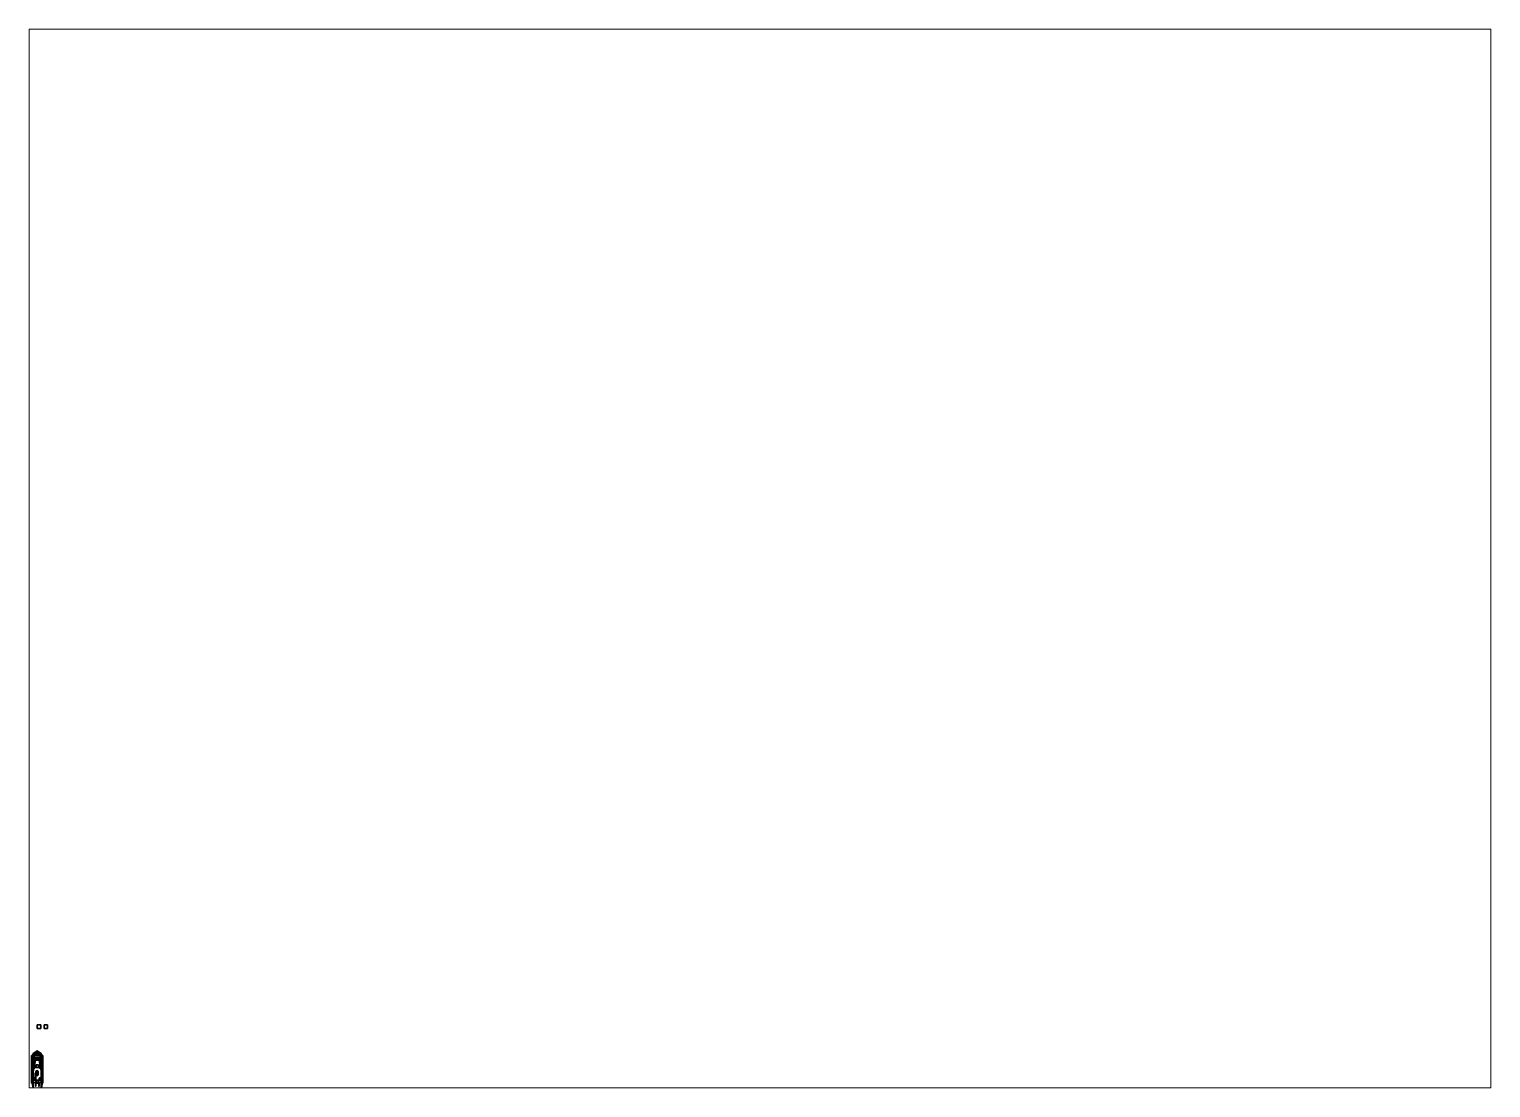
# Paper-space layout 'Layout1' of a CAD drawing. Extents: x 28 to 251, y 20 to 181.
# The model-space entities are those that its viewports show. They can reach past a viewport. Long polylines and large blocks are cut down to what shows.
import ezdxf

# ---------------------------------------------------------------- set-up
doc = ezdxf.new("R2010")
doc.units = 0
doc.layers.get('0').update_dxf_attribs({"linetype": 'CONTINUOUS'})
for name, color, linetype in [('MG', 1, 'CONTINUOUS'), ('PROPELLER', 1, 'CONTINUOUS'), ('TRACKS', 3, 'CONTINUOUS'), ('TURRET', 2, 'CONTINUOUS'), ('WHEELS', 2, 'CONTINUOUS')]:
    doc.layers.add(name, color=color, linetype=linetype)

msp = doc.modelspace()

# ---------------------------------------------------------------- linework, layer by layer
for points in [[(1, 13, 1), (1, 13), (0, 13), (0, 13, 1)], [(1, 13), (1, 12), (0, 12), (0, 13)], [(0, 13), (0, 12), (0, 12, 1), (0, 13, 1)], [(0, 13, 1), (0, 12, 1), (1, 12, 1), (1, 13, 1)], [(1, 12, 1), (1, 12), (1, 13), (1, 13, 1)], [(3, 13), (3, 12), (2, 12), (2, 13)], [(2, 13), (2, 12), (3, 12), (3, 13)], [(0, 12, 1), (0, 12), (1, 12), (1, 12, 1)], [(-1.16, 4.68, 1.93), (-1.65, 3.26, 1.93), (-1.65, 3.26, 2.16), (-1.16, 4.68, 2.16)], [(-1.39, 4.02, 1.37), (-1.65, 3.01, 1.33), (-1.65, 3.26, 1.93), (-1.16, 4.68, 1.93)], [(-1.16, 4.68, 2.16), (-1.65, 3.26, 2.16), (-0.97, 3.48, 2.16), (-0.78, 4.27, 2.16)], [(-1.16, 4.42, 1.07), (-1.39, 4.02, 1.37), (-1.16, 4.68, 1.93)], [(-1.16, 4.42, 1.07), (-1.16, 4.02, 1.37), (-1.39, 4.02, 1.37)], [(1.16, 4.68, 2.16), (0, 5.43, 2.05), (0, 5.43, 2.05), (-1.16, 4.68, 2.16)], [(0, 5.43, 2.05), (0, 5.43, 1.93), (-1.16, 4.68, 1.93), (-1.16, 4.68, 2.16)], [(0, 5.43, 1.93), (0, 5.23, 1.42), (-1.16, 4.42, 1.07), (-1.16, 4.68, 1.93)], [(1.16, 4.42, 1.07), (-1.16, 4.42, 1.07), (0, 5.23, 1.42)], [(-1.16, 4.68, 2.16), (-0.78, 4.27, 2.16), (0.78, 4.27, 2.16), (1.16, 4.68, 2.16)], [(-1.16, 4.42, 1.07), (-1.16, 2.98, 0.42), (-1.16, 0.9, 1.29), (-1.16, 3.01, 1.33)], [(1.16, 4.42, 1.07), (1.16, 2.98, 0.42), (-1.16, 2.98, 0.42), (-1.16, 4.42, 1.07)], [(-1.16, 4.42, 1.07), (-1.16, 4.42, 1.07), (-1.16, 3.01, 1.33), (-1.16, 4.02, 1.37)], [(-0.97, 4.68, 2.33), (-0.94, 4.68, 2.26), (-1.11, 4.68, 2.19), (-1.14, 4.68, 2.26)], [(-1.04, 4.68, 2.36), (-0.97, 4.68, 2.33), (-1.14, 4.68, 2.26), (-1.11, 4.68, 2.33)], [(-1.1, 4.6, 2.32), (-1.11, 4.68, 2.33), (-1.14, 4.68, 2.26), (-1.13, 4.6, 2.26)], [(-1.13, 4.6, 2.26), (-1.14, 4.68, 2.26), (-1.11, 4.68, 2.19), (-1.1, 4.6, 2.2)], [(-1.08, 4.55, 2.3), (-1.1, 4.6, 2.32), (-1.13, 4.6, 2.26), (-1.09, 4.55, 2.26)], [(-1.09, 4.55, 2.26), (-1.13, 4.6, 2.26), (-1.1, 4.6, 2.2), (-1.08, 4.55, 2.22)], [(-0.94, 4.68, 2.26), (-0.97, 4.68, 2.19), (-1.04, 4.68, 2.16), (-1.11, 4.68, 2.19)], [(-1.1, 4.6, 2.2), (-1.11, 4.68, 2.19), (-1.04, 4.68, 2.16), (-1.04, 4.6, 2.17)], [(-1.04, 4.6, 2.35), (-1.04, 4.68, 2.36), (-1.11, 4.68, 2.33), (-1.1, 4.6, 2.32)], [(-1.08, 4.55, 2.22), (-1.1, 4.6, 2.2), (-1.04, 4.6, 2.17), (-1.04, 4.55, 2.21)], [(-1.04, 4.55, 2.31), (-1.04, 4.6, 2.35), (-1.1, 4.6, 2.32), (-1.08, 4.55, 2.3)], [(-1.04, 4.53, 2.26), (-1.08, 4.55, 2.3), (-1.09, 4.55, 2.26), (-1.04, 4.53, 2.26)], [(-1.04, 4.53, 2.26), (-1.09, 4.55, 2.26), (-1.08, 4.55, 2.22), (-1.04, 4.53, 2.26)], [(-1.04, 4.53, 2.26), (-1.04, 4.55, 2.31), (-1.08, 4.55, 2.3), (-1.04, 4.53, 2.26)], [(-1.04, 4.53, 2.26), (-1.08, 4.55, 2.22), (-1.04, 4.55, 2.21), (-1.04, 4.53, 2.26)], [(-1.04, 4.6, 2.17), (-1.04, 4.68, 2.16), (-0.97, 4.68, 2.19), (-0.98, 4.6, 2.2)], [(-0.98, 4.6, 2.32), (-0.97, 4.68, 2.33), (-1.04, 4.68, 2.36), (-1.04, 4.6, 2.35)], [(-1.04, 4.55, 2.21), (-1.04, 4.6, 2.17), (-0.98, 4.6, 2.2), (-1, 4.55, 2.22)], [(-1, 4.55, 2.3), (-0.98, 4.6, 2.32), (-1.04, 4.6, 2.35), (-1.04, 4.55, 2.31)], [(-1.04, 4.53, 2.26), (-1, 4.55, 2.3), (-1.04, 4.55, 2.31), (-1.04, 4.53, 2.26)], [(-1.04, 4.53, 2.26), (-0.99, 4.55, 2.26), (-1, 4.55, 2.3), (-1.04, 4.53, 2.26)], [(-1.04, 4.53, 2.26), (-1, 4.55, 2.22), (-0.99, 4.55, 2.26), (-1.04, 4.53, 2.26)], [(-1.04, 4.53, 2.26), (-1.04, 4.55, 2.21), (-1, 4.55, 2.22), (-1.04, 4.53, 2.26)], [(-0.99, 4.55, 2.26), (-0.95, 4.6, 2.26), (-0.98, 4.6, 2.32), (-1, 4.55, 2.3)], [(-1, 4.55, 2.22), (-0.98, 4.6, 2.2), (-0.95, 4.6, 2.26), (-0.99, 4.55, 2.26)], [(-0.95, 4.6, 2.26), (-0.94, 4.68, 2.26), (-0.97, 4.68, 2.33), (-0.98, 4.6, 2.32)], [(-0.98, 4.6, 2.2), (-0.97, 4.68, 2.19), (-0.94, 4.68, 2.26), (-0.95, 4.6, 2.26)], [(-0.78, 4.27, 2.16), (-0.97, 3.48, 2.16), (-0.97, 3.48, 2.76), (-0.84, 4.02, 2.76)], [(0.84, 4.02, 2.76), (0.78, 4.27, 2.16), (-0.78, 4.27, 2.16), (-0.84, 4.02, 2.76)], [(1.16, 4.68, 1.93), (0, 5.43, 1.93), (0, 5.43, 2.05), (1.16, 4.68, 2.16)], [(1.16, 4.42, 1.07), (0, 5.23, 1.42), (0, 5.43, 1.93), (1.16, 4.68, 1.93)], [(0.97, 3.48, 2.16), (1.65, 3.26, 2.16), (1.16, 4.68, 2.16), (0.78, 4.27, 2.16)], [(0.97, 3.48, 2.76), (0.97, 3.48, 2.16), (0.78, 4.27, 2.16), (0.84, 4.02, 2.76)], [(0.95, 4.6, 2.26), (0.94, 4.68, 2.26), (0.97, 4.68, 2.19), (0.98, 4.6, 2.2)], [(0.98, 4.6, 2.32), (0.97, 4.68, 2.33), (0.94, 4.68, 2.26), (0.95, 4.6, 2.26)], [(1.04, 4.68, 2.36), (1.11, 4.68, 2.33), (0.94, 4.68, 2.26), (0.97, 4.68, 2.33)], [(1.11, 4.68, 2.33), (1.14, 4.68, 2.26), (0.97, 4.68, 2.19), (0.94, 4.68, 2.26)], [(0.99, 4.55, 2.26), (0.95, 4.6, 2.26), (0.98, 4.6, 2.2), (1, 4.55, 2.22)], [(1, 4.55, 2.3), (0.98, 4.6, 2.32), (0.95, 4.6, 2.26), (0.99, 4.55, 2.26)], [(0.98, 4.6, 2.2), (0.97, 4.68, 2.19), (1.04, 4.68, 2.16), (1.04, 4.6, 2.17)], [(1.04, 4.6, 2.35), (1.04, 4.68, 2.36), (0.97, 4.68, 2.33), (0.98, 4.6, 2.32)], [(1.14, 4.68, 2.26), (1.11, 4.68, 2.19), (1.04, 4.68, 2.16), (0.97, 4.68, 2.19)], [(1, 4.55, 2.22), (0.98, 4.6, 2.2), (1.04, 4.6, 2.17), (1.04, 4.55, 2.21)], [(1.04, 4.55, 2.31), (1.04, 4.6, 2.35), (0.98, 4.6, 2.32), (1, 4.55, 2.3)], [(1.04, 4.53, 2.26), (0.99, 4.55, 2.26), (1, 4.55, 2.22), (1.04, 4.53, 2.26)], [(1.04, 4.53, 2.26), (1, 4.55, 2.3), (0.99, 4.55, 2.26), (1.04, 4.53, 2.26)], [(1.04, 4.53, 2.26), (1, 4.55, 2.22), (1.04, 4.55, 2.21), (1.04, 4.53, 2.26)], [(1.04, 4.53, 2.26), (1.04, 4.55, 2.31), (1, 4.55, 2.3), (1.04, 4.53, 2.26)], [(1.04, 4.6, 2.17), (1.04, 4.68, 2.16), (1.11, 4.68, 2.19), (1.1, 4.6, 2.2)], [(1.1, 4.6, 2.32), (1.11, 4.68, 2.33), (1.04, 4.68, 2.36), (1.04, 4.6, 2.35)], [(1.04, 4.55, 2.21), (1.04, 4.6, 2.17), (1.1, 4.6, 2.2), (1.08, 4.55, 2.22)], [(1.08, 4.55, 2.3), (1.1, 4.6, 2.32), (1.04, 4.6, 2.35), (1.04, 4.55, 2.31)], [(1.04, 4.53, 2.26), (1.04, 4.55, 2.21), (1.08, 4.55, 2.22), (1.04, 4.53, 2.26)], [(1.04, 4.53, 2.26), (1.08, 4.55, 2.22), (1.09, 4.55, 2.26), (1.04, 4.53, 2.26)], [(1.04, 4.53, 2.26), (1.09, 4.55, 2.26), (1.08, 4.55, 2.3), (1.04, 4.53, 2.26)], [(1.04, 4.53, 2.26), (1.08, 4.55, 2.3), (1.04, 4.55, 2.31), (1.04, 4.53, 2.26)], [(1.08, 4.55, 2.22), (1.1, 4.6, 2.2), (1.13, 4.6, 2.26), (1.09, 4.55, 2.26)], [(1.09, 4.55, 2.26), (1.13, 4.6, 2.26), (1.1, 4.6, 2.32), (1.08, 4.55, 2.3)], [(1.1, 4.6, 2.2), (1.11, 4.68, 2.19), (1.14, 4.68, 2.26), (1.13, 4.6, 2.26)], [(1.13, 4.6, 2.26), (1.14, 4.68, 2.26), (1.11, 4.68, 2.33), (1.1, 4.6, 2.32)], [(1.65, 3.26, 2.16), (1.65, 3.26, 1.93), (1.16, 4.68, 1.93), (1.16, 4.68, 2.16)], [(1.65, 3.26, 1.93), (1.65, 3.01, 1.33), (1.39, 4.02, 1.37), (1.16, 4.68, 1.93)], [(1.16, 4.68, 1.93), (1.39, 4.02, 1.37), (1.16, 4.42, 1.07)], [(1.16, 0.9, 1.29), (1.16, 2.98, 0.42), (1.16, 4.42, 1.07), (1.16, 3.01, 1.33)], [(1.16, 3.01, 1.33), (1.16, 4.42, 1.07), (1.16, 4.42, 1.07), (1.16, 4.02, 1.37)], [(1.16, 4.42, 1.07), (1.39, 4.02, 1.37), (1.16, 4.02, 1.37)], [(-0.97, 3.48, 2.16), (-1.65, 3.26, 2.16), (-0.53, 2.78, 2.16), (-0.41, 3.48, 2.16)], [(-1.65, 0.9, 1.29), (-1.65, -3.04, 1.27), (-1.65, -3.04, 2.19), (-1.65, 3.26, 2.16)], [(-1.65, 3.01, 1.33), (-1.65, 0.9, 1.29), (-1.65, 3.26, 2.16), (-1.65, 3.26, 1.93)], [(-1.65, 3.26, 2.16), (-1.65, -3.04, 2.19), (-1.65, -3.04, 2.19), (-0.53, 2.78, 2.16)], [(-0.53, 2.78, 2.16), (-1.65, -3.04, 2.19), (1.65, -3.04, 2.19), (0.53, 2.78, 2.16)], [(-1.63, 2.74, 0.29), (-1.63, 2.34, 0.33), (-1.63, 2.35, 0.48), (-1.63, 2.74, 0.36)], [(-1.56, 2.74, 0.36), (-1.56, 2.74, 0.29), (-1.63, 2.74, 0.29), (-1.63, 2.74, 0.36)], [(-1.56, 2.74, 0.29), (-1.56, 2.34, 0.33), (-1.63, 2.34, 0.33), (-1.63, 2.74, 0.29)], [(-1.63, 2.74, 0.36), (-1.63, 2.35, 0.48), (-1.56, 2.35, 0.48), (-1.56, 2.74, 0.36)], [(-1.63, 2.34, 0.33), (-1.63, 2.28, 0.33), (-1.63, 2.27, 0.48), (-1.63, 2.35, 0.48)], [(-1.63, 2.35, 0.48), (-1.63, 2.27, 0.48), (-1.16, 2.27, 0.48), (-1.16, 2.35, 0.48)], [(-1.16, 2.34, 0.33), (-1.16, 2.28, 0.33), (-1.63, 2.28, 0.33), (-1.63, 2.34, 0.33)], [(-1.63, 1.89, 0.29), (-1.63, 2.28, 0.33), (-1.56, 2.28, 0.33), (-1.56, 1.89, 0.29)], [(-1.63, 2.27, 0.48), (-1.63, 2.28, 0.33), (-1.63, 1.89, 0.29), (-1.63, 1.89, 0.36)], [(-1.56, 1.89, 0.36), (-1.56, 2.27, 0.48), (-1.63, 2.27, 0.48), (-1.63, 1.89, 0.36)], [(-1.63, 1.89, 0.36), (-1.63, 1.89, 0.29), (-1.56, 1.89, 0.29), (-1.56, 1.89, 0.36)], [(-1.63, 1.16, 0.29), (-1.63, 0.77, 0.33), (-1.63, 0.78, 0.48), (-1.63, 1.16, 0.36)], [(-1.56, 1.16, 0.36), (-1.56, 1.16, 0.29), (-1.63, 1.16, 0.29), (-1.63, 1.16, 0.36)], [(-1.56, 1.16, 0.29), (-1.56, 0.77, 0.33), (-1.63, 0.77, 0.33), (-1.63, 1.16, 0.29)], [(-1.63, 1.16, 0.36), (-1.63, 0.78, 0.48), (-1.56, 0.78, 0.48), (-1.56, 1.16, 0.36)], [(-1.63, 0.78, 0.48), (-1.63, 0.7, 0.48), (-1.16, 0.7, 0.48), (-1.16, 0.78, 0.48)], [(-1.63, 0.77, 0.33), (-1.63, 0.71, 0.33), (-1.63, 0.7, 0.48), (-1.63, 0.78, 0.48)], [(-1.16, 0.77, 0.33), (-1.16, 0.71, 0.33), (-1.63, 0.71, 0.33), (-1.63, 0.77, 0.33)], [(-1.63, 0.7, 0.48), (-1.63, 0.71, 0.33), (-1.63, 0.31, 0.29), (-1.63, 0.31, 0.36)], [(-1.63, 0.31, 0.29), (-1.63, 0.71, 0.33), (-1.56, 0.71, 0.33), (-1.56, 0.31, 0.29)], [(-1.56, 0.31, 0.36), (-1.56, 0.7, 0.48), (-1.63, 0.7, 0.48), (-1.63, 0.31, 0.36)], [(-1.63, 0.31, 0.36), (-1.63, 0.31, 0.29), (-1.56, 0.31, 0.29), (-1.56, 0.31, 0.36)], [(-1.56, 2.35, 0.48), (-1.56, 2.34, 0.33), (-1.56, 2.74, 0.29), (-1.56, 2.74, 0.36)], [(-1.16, 2.35, 0.48), (-1.16, 2.34, 0.33), (-1.56, 2.34, 0.33), (-1.56, 2.35, 0.48)], [(-1.56, 2.27, 0.48), (-1.56, 2.28, 0.33), (-1.16, 2.28, 0.33), (-1.16, 2.27, 0.48)], [(-1.56, 1.89, 0.29), (-1.56, 2.28, 0.33), (-1.56, 2.27, 0.48), (-1.56, 1.89, 0.36)], [(-1.56, 0.78, 0.48), (-1.56, 0.77, 0.33), (-1.56, 1.16, 0.29), (-1.56, 1.16, 0.36)], [(-1.16, 0.78, 0.48), (-1.16, 0.77, 0.33), (-1.56, 0.77, 0.33), (-1.56, 0.78, 0.48)], [(-1.56, 0.31, 0.29), (-1.56, 0.71, 0.33), (-1.56, 0.7, 0.48), (-1.56, 0.31, 0.36)], [(-1.56, 0.7, 0.48), (-1.56, 0.71, 0.33), (-1.16, 0.71, 0.33), (-1.16, 0.7, 0.48)], [(-1.03, 1.98, 2.36), (-1.03, 1.98, 2.16), (-1.5, 1.98, 2.16), (-1.5, 1.98, 2.36)], [(-1.5, 1.98, 2.36), (-1.5, 1.98, 2.16), (-1.5, 1.89, 2.16), (-1.5, 1.89, 2.36)], [(-1.03, 1.98, 2.36), (-1.03, 1.98, 2.36), (-1.5, 1.98, 2.36), (-1.29, 1.98, 2.46)], [(-1.29, 1.98, 2.46), (-1.5, 1.98, 2.36), (-1.5, 1.89, 2.36), (-1.29, 1.89, 2.46)], [(-1.5, 1.89, 2.16), (-1.03, 1.89, 2.16), (-1.03, 1.89, 2.36), (-1.5, 1.89, 2.36)], [(-1.5, 1.89, 2.36), (-1.03, 1.89, 2.36), (-1.03, 1.89, 2.36), (-1.29, 1.89, 2.46)], [(-1.03, 1.49, 2.36), (-1.03, 1.49, 2.16), (-1.5, 1.49, 2.16), (-1.5, 1.49, 2.36)], [(-1.5, 1.49, 2.36), (-1.5, 1.49, 2.16), (-1.5, 1.4, 2.16), (-1.5, 1.4, 2.36)], [(-1.29, 1.49, 2.46), (-1.5, 1.49, 2.36), (-1.5, 1.4, 2.36), (-1.29, 1.4, 2.46)], [(-1.03, 1.49, 2.36), (-1.03, 1.49, 2.36), (-1.5, 1.49, 2.36), (-1.29, 1.49, 2.46)], [(-1.5, 1.4, 2.16), (-1.03, 1.4, 2.16), (-1.03, 1.4, 2.36), (-1.5, 1.4, 2.36)], [(-1.5, 1.4, 2.36), (-1.03, 1.4, 2.36), (-1.03, 1.4, 2.36), (-1.29, 1.4, 2.46)], [(-1.03, 0.3, 2.36), (-1.03, 0.3, 2.17), (-1.5, 0.3, 2.17), (-1.5, 0.3, 2.36)], [(-1.5, 0.3, 2.36), (-1.5, 0.3, 2.17), (-1.5, 0.21, 2.17), (-1.5, 0.21, 2.36)], [(-1.29, 0.3, 2.46), (-1.5, 0.3, 2.36), (-1.5, 0.21, 2.36), (-1.29, 0.21, 2.46)], [(-1.03, 0.3, 2.36), (-1.03, 0.3, 2.36), (-1.5, 0.3, 2.36), (-1.29, 0.3, 2.46)], [(-1.5, 0.21, 2.17), (-1.03, 0.21, 2.17), (-1.03, 0.21, 2.36), (-1.5, 0.21, 2.36)], [(-1.5, 0.21, 2.36), (-1.03, 0.21, 2.36), (-1.03, 0.21, 2.36), (-1.29, 0.21, 2.46)], [(-1.38, 2.74, 0.36), (-1.38, 2.74, 0.29), (-1.49, 2.74, 0.29), (-1.49, 2.74, 0.36)], [(-1.49, 2.74, 0.29), (-1.49, 2.34, 0.33), (-1.49, 2.35, 0.48), (-1.49, 2.74, 0.36)], [(-1.38, 2.74, 0.29), (-1.38, 2.34, 0.33), (-1.49, 2.34, 0.33), (-1.49, 2.74, 0.29)], [(-1.49, 2.74, 0.36), (-1.49, 2.35, 0.48), (-1.38, 2.35, 0.48), (-1.38, 2.74, 0.36)], [(-1.49, 2.27, 0.48), (-1.49, 2.28, 0.33), (-1.49, 1.89, 0.29), (-1.49, 1.89, 0.36)], [(-1.49, 1.89, 0.29), (-1.49, 2.28, 0.33), (-1.38, 2.28, 0.33), (-1.38, 1.89, 0.29)], [(-1.38, 1.89, 0.36), (-1.38, 2.27, 0.48), (-1.49, 2.27, 0.48), (-1.49, 1.89, 0.36)], [(-1.49, 1.89, 0.36), (-1.49, 1.89, 0.29), (-1.38, 1.89, 0.29), (-1.38, 1.89, 0.36)], [(-1.49, 1.16, 0.29), (-1.49, 0.77, 0.33), (-1.49, 0.78, 0.48), (-1.49, 1.16, 0.36)], [(-1.38, 1.16, 0.36), (-1.38, 1.16, 0.29), (-1.49, 1.16, 0.29), (-1.49, 1.16, 0.36)], [(-1.38, 1.16, 0.29), (-1.38, 0.77, 0.33), (-1.49, 0.77, 0.33), (-1.49, 1.16, 0.29)], [(-1.49, 1.16, 0.36), (-1.49, 0.78, 0.48), (-1.38, 0.78, 0.48), (-1.38, 1.16, 0.36)], [(-1.49, 0.7, 0.48), (-1.49, 0.71, 0.33), (-1.49, 0.31, 0.29), (-1.49, 0.31, 0.36)], [(-1.49, 0.31, 0.29), (-1.49, 0.71, 0.33), (-1.38, 0.71, 0.33), (-1.38, 0.31, 0.29)], [(-1.38, 0.31, 0.36), (-1.38, 0.7, 0.48), (-1.49, 0.7, 0.48), (-1.49, 0.31, 0.36)], [(-1.49, 0.31, 0.36), (-1.49, 0.31, 0.29), (-1.38, 0.31, 0.29), (-1.38, 0.31, 0.36)], [(-1.41, 1.11, 2.19), (-1.41, 0.53, 2.19), (-1.33, 0.45, 2.19), (-1.33, 1.19, 2.19)], [(-1.33, 1.19, 2.19), (-1.33, 1.19, 2.16), (-1.41, 1.11, 2.16), (-1.41, 1.11, 2.19)], [(-1.41, 1.11, 2.16), (-1.41, 0.53, 2.17), (-1.41, 0.53, 2.19), (-1.41, 1.11, 2.19)], [(-1.41, 0.53, 2.19), (-1.41, 0.53, 2.17), (-1.33, 0.45, 2.17), (-1.33, 0.45, 2.19)], [(-1.38, 2.35, 0.48), (-1.38, 2.34, 0.33), (-1.38, 2.74, 0.29), (-1.38, 2.74, 0.36)], [(-1.38, 1.89, 0.29), (-1.38, 2.28, 0.33), (-1.38, 2.27, 0.48), (-1.38, 1.89, 0.36)], [(-1.38, 0.78, 0.48), (-1.38, 0.77, 0.33), (-1.38, 1.16, 0.29), (-1.38, 1.16, 0.36)], [(-1.38, 0.31, 0.29), (-1.38, 0.71, 0.33), (-1.38, 0.7, 0.48), (-1.38, 0.31, 0.36)], [(-1.33, 1.19, 2.19), (-1.33, 0.45, 2.19), (-0.67, 0.45, 2.19), (-0.67, 1.19, 2.19)], [(-0.67, 1.19, 2.19), (-0.67, 1.19, 2.16), (-1.33, 1.19, 2.16), (-1.33, 1.19, 2.19)], [(-1.33, 0.45, 2.19), (-1.33, 0.45, 2.17), (-0.67, 0.45, 2.17), (-0.67, 0.45, 2.19)], [(-1.25, 2.74, 0.29), (-1.25, 2.34, 0.33), (-1.31, 2.34, 0.33), (-1.31, 2.74, 0.29)], [(-1.31, 2.74, 0.36), (-1.31, 2.35, 0.48), (-1.25, 2.35, 0.48), (-1.25, 2.74, 0.36)], [(-1.25, 2.74, 0.36), (-1.25, 2.74, 0.29), (-1.31, 2.74, 0.29), (-1.31, 2.74, 0.36)], [(-1.31, 2.74, 0.29), (-1.31, 2.34, 0.33), (-1.31, 2.35, 0.48), (-1.31, 2.74, 0.36)], [(-1.31, 1.89, 0.29), (-1.31, 2.28, 0.33), (-1.25, 2.28, 0.33), (-1.25, 1.89, 0.29)], [(-1.31, 2.27, 0.48), (-1.31, 2.28, 0.33), (-1.31, 1.89, 0.29), (-1.31, 1.89, 0.36)], [(-1.25, 1.89, 0.36), (-1.25, 2.27, 0.48), (-1.31, 2.27, 0.48), (-1.31, 1.89, 0.36)], [(-1.31, 1.89, 0.36), (-1.31, 1.89, 0.29), (-1.25, 1.89, 0.29), (-1.25, 1.89, 0.36)], [(-1.31, 1.16, 0.29), (-1.31, 0.77, 0.33), (-1.31, 0.78, 0.48), (-1.31, 1.16, 0.36)], [(-1.25, 1.16, 0.36), (-1.25, 1.16, 0.29), (-1.31, 1.16, 0.29), (-1.31, 1.16, 0.36)], [(-1.31, 1.16, 0.36), (-1.31, 0.78, 0.48), (-1.25, 0.78, 0.48), (-1.25, 1.16, 0.36)], [(-1.25, 1.16, 0.29), (-1.25, 0.77, 0.33), (-1.31, 0.77, 0.33), (-1.31, 1.16, 0.29)], [(-1.31, 0.7, 0.48), (-1.31, 0.71, 0.33), (-1.31, 0.31, 0.29), (-1.31, 0.31, 0.36)], [(-1.31, 0.31, 0.29), (-1.31, 0.71, 0.33), (-1.25, 0.71, 0.33), (-1.25, 0.31, 0.29)], [(-1.25, 0.31, 0.36), (-1.25, 0.7, 0.48), (-1.31, 0.7, 0.48), (-1.31, 0.31, 0.36)], [(-1.31, 0.31, 0.36), (-1.31, 0.31, 0.29), (-1.25, 0.31, 0.29), (-1.25, 0.31, 0.36)], [(-1.03, 1.98, 2.65), (-1.03, 1.98, 2.36), (-1.29, 1.98, 2.46), (-1.21, 1.98, 2.65)], [(-1.21, 1.98, 2.65), (-1.29, 1.98, 2.46), (-1.29, 1.89, 2.46), (-1.21, 1.89, 2.65)], [(-1.29, 1.89, 2.46), (-1.03, 1.89, 2.36), (-1.03, 1.89, 2.65), (-1.21, 1.89, 2.65)], [(-1.21, 1.49, 2.65), (-1.29, 1.49, 2.46), (-1.29, 1.4, 2.46), (-1.21, 1.4, 2.65)], [(-1.03, 1.49, 2.65), (-1.03, 1.49, 2.36), (-1.29, 1.49, 2.46), (-1.21, 1.49, 2.65)], [(-1.29, 1.4, 2.46), (-1.03, 1.4, 2.36), (-1.03, 1.4, 2.65), (-1.21, 1.4, 2.65)], [(-1.21, 0.3, 2.65), (-1.29, 0.3, 2.46), (-1.29, 0.21, 2.46), (-1.21, 0.21, 2.65)], [(-1.03, 0.3, 2.65), (-1.03, 0.3, 2.36), (-1.29, 0.3, 2.46), (-1.21, 0.3, 2.65)], [(-1.29, 0.21, 2.46), (-1.03, 0.21, 2.36), (-1.03, 0.21, 2.65), (-1.21, 0.21, 2.65)], [(-1.25, 2.35, 0.48), (-1.25, 2.34, 0.33), (-1.25, 2.74, 0.29), (-1.25, 2.74, 0.36)], [(-1.25, 1.89, 0.29), (-1.25, 2.28, 0.33), (-1.25, 2.27, 0.48), (-1.25, 1.89, 0.36)], [(-1.25, 0.78, 0.48), (-1.25, 0.77, 0.33), (-1.25, 1.16, 0.29), (-1.25, 1.16, 0.36)], [(-1.25, 0.31, 0.29), (-1.25, 0.71, 0.33), (-1.25, 0.7, 0.48), (-1.25, 0.31, 0.36)], [(-1.21, 1.89, 2.65), (-1.03, 1.89, 2.65), (-1.03, 1.98, 2.65), (-1.21, 1.98, 2.65)], [(-1.21, 1.4, 2.65), (-1.03, 1.4, 2.65), (-1.03, 1.49, 2.65), (-1.21, 1.49, 2.65)], [(-1.21, 0.21, 2.65), (-1.03, 0.21, 2.65), (-1.03, 0.3, 2.65), (-1.21, 0.3, 2.65)], [(-1.16, 2.98, 0.42), (-1.16, -3.69, 0.42), (-1.16, -3.04, 1.27), (-1.16, 0.9, 1.29)], [(1.16, 2.98, 0.42), (1.16, -3.69, 0.42), (-1.16, -3.69, 0.42), (-1.16, 2.98, 0.42)], [(-0.97, 3.09, 2.16), (-1.03, 2.94, 2.16), (-0.93, 2.94, 2.76), (-0.9, 3.02, 2.76)], [(-1.03, 2.94, 2.16), (-0.97, 2.79, 2.16), (-0.9, 2.86, 2.76), (-0.93, 2.94, 2.76)], [(-1.03, 1.89, 2.65), (-1.03, 1.89, 2.16), (-1.03, 1.98, 2.16), (-1.03, 1.98, 2.65)], [(-1.03, 1.4, 2.65), (-1.03, 1.4, 2.16), (-1.03, 1.49, 2.16), (-1.03, 1.49, 2.65)], [(-1.03, 0.21, 2.65), (-1.03, 0.21, 2.17), (-1.03, 0.3, 2.17), (-1.03, 0.3, 2.65)], [(-0.84, 4.02, 2.76), (-0.97, 3.48, 2.76), (0.97, 3.48, 2.76), (0.84, 4.02, 2.76)], [(-0.97, 3.48, 2.76), (-0.97, 3.48, 2.16), (-0.41, 3.48, 2.16), (-0.41, 3.48, 2.76)], [(-0.82, 3.15, 2.16), (-0.97, 3.09, 2.16), (-0.9, 3.02, 2.76), (-0.82, 3.05, 2.76)], [(-0.97, 2.79, 2.16), (-0.82, 2.73, 2.16), (-0.82, 2.83, 2.76), (-0.9, 2.86, 2.76)], [(-0.67, 3.09, 2.16), (-0.82, 3.15, 2.16), (-0.82, 3.05, 2.76), (-0.74, 3.02, 2.76)], [(-0.82, 2.73, 2.16), (-0.67, 2.79, 2.16), (-0.74, 2.86, 2.76), (-0.82, 2.83, 2.76)], [(-0.61, 2.94, 2.16), (-0.67, 3.09, 2.16), (-0.74, 3.02, 2.76), (-0.71, 2.94, 2.76)], [(-0.67, 2.79, 2.16), (-0.61, 2.94, 2.16), (-0.71, 2.94, 2.76), (-0.74, 2.86, 2.76)], [(-0.59, 1.11, 2.19), (-0.59, 1.11, 2.16), (-0.67, 1.19, 2.16), (-0.67, 1.19, 2.19)], [(-0.59, 0.53, 2.19), (-0.59, 1.11, 2.19), (-0.67, 1.19, 2.19), (-0.67, 0.45, 2.19)], [(-0.67, 0.45, 2.19), (-0.67, 0.45, 2.16), (-0.59, 0.53, 2.16), (-0.59, 0.53, 2.19)], [(-0.59, 0.53, 2.16), (-0.59, 1.11, 2.16), (-0.59, 1.11, 2.19), (-0.59, 0.53, 2.19)], [(-0.41, 3.48, 2.16), (-0.53, 2.78, 2.16), (-0.53, 2.78, 2.76), (-0.41, 3.48, 2.76)], [(-0.41, 3.48, 2.76), (-0.53, 2.78, 2.76), (-0.41, 2.8, 3.49), (-0.31, 3.4, 3.49)], [(-0.41, 2.8, 3.49), (-0.53, 2.78, 2.76), (0.53, 2.78, 2.76), (0.41, 2.8, 3.49)], [(-0.53, 2.78, 2.76), (-0.53, 2.78, 2.16), (0.53, 2.78, 2.16), (0.53, 2.78, 2.76)], [(0.31, 3.4, 3.49), (0.41, 3.48, 2.76), (-0.41, 3.48, 2.76), (-0.31, 3.4, 3.49)], [(-0.31, 3.4, 3.49), (-0.41, 2.8, 3.49), (0.41, 2.8, 3.49), (0.31, 3.4, 3.49)], [(-0.33, 1.38, 2.19), (-0.33, 1.38, 2.16), (-0.41, 1.3, 2.16), (-0.41, 1.3, 2.19)], [(-0.41, 1.3, 2.19), (-0.41, 0.72, 2.19), (-0.33, 0.64, 2.19), (-0.33, 1.38, 2.19)], [(-0.41, 1.3, 2.16), (-0.41, 0.72, 2.17), (-0.41, 0.72, 2.19), (-0.41, 1.3, 2.19)], [(-0.41, 0.72, 2.19), (-0.41, 0.72, 2.17), (-0.33, 0.64, 2.17), (-0.33, 0.64, 2.19)], [(0.33, 1.38, 2.19), (0.33, 1.38, 2.16), (-0.33, 1.38, 2.16), (-0.33, 1.38, 2.19)], [(-0.33, 1.38, 2.19), (-0.33, 0.64, 2.19), (0.33, 0.64, 2.19), (0.33, 1.38, 2.19)], [(-0.33, 0.64, 2.19), (-0.33, 0.64, 2.17), (0.33, 0.64, 2.17), (0.33, 0.64, 2.19)], [(0.41, 2.8, 3.49), (0.53, 2.78, 2.76), (0.41, 3.48, 2.76), (0.31, 3.4, 3.49)], [(0.41, 0.72, 2.19), (0.41, 1.3, 2.19), (0.33, 1.38, 2.19), (0.33, 0.64, 2.19)], [(0.41, 1.3, 2.19), (0.41, 1.3, 2.16), (0.33, 1.38, 2.16), (0.33, 1.38, 2.19)], [(0.33, 0.64, 2.19), (0.33, 0.64, 2.16), (0.41, 0.72, 2.16), (0.41, 0.72, 2.19)], [(0.53, 2.78, 2.76), (0.53, 2.78, 2.16), (0.41, 3.48, 2.16), (0.41, 3.48, 2.76)], [(0.41, 3.48, 2.76), (0.41, 3.48, 2.16), (0.97, 3.48, 2.16), (0.97, 3.48, 2.76)], [(0.41, 3.48, 2.16), (0.53, 2.78, 2.16), (1.65, 3.26, 2.16), (0.97, 3.48, 2.16)], [(0.41, 0.72, 2.16), (0.41, 1.3, 2.16), (0.41, 1.3, 2.19), (0.41, 0.72, 2.19)], [(0.53, 2.78, 2.16), (1.65, -3.04, 2.19), (1.65, -3.04, 2.19), (1.65, 3.26, 2.16)], [(0.59, 1.11, 2.19), (0.59, 0.53, 2.19), (0.67, 0.45, 2.19), (0.67, 1.19, 2.19)], [(0.67, 1.19, 2.19), (0.67, 1.19, 2.16), (0.59, 1.11, 2.16), (0.59, 1.11, 2.19)], [(0.59, 1.11, 2.16), (0.59, 0.53, 2.17), (0.59, 0.53, 2.19), (0.59, 1.11, 2.19)], [(0.59, 0.53, 2.19), (0.59, 0.53, 2.17), (0.67, 0.45, 2.17), (0.67, 0.45, 2.19)], [(0.67, 3.09, 2.16), (0.61, 2.94, 2.16), (0.71, 2.94, 2.76), (0.74, 3.02, 2.76)], [(0.61, 2.94, 2.16), (0.67, 2.79, 2.16), (0.74, 2.86, 2.76), (0.71, 2.94, 2.76)], [(0.82, 3.15, 2.16), (0.67, 3.09, 2.16), (0.74, 3.02, 2.76), (0.82, 3.05, 2.76)], [(0.67, 2.79, 2.16), (0.82, 2.73, 2.16), (0.82, 2.83, 2.76), (0.74, 2.86, 2.76)], [(1.33, 1.19, 2.19), (1.33, 1.19, 2.16), (0.67, 1.19, 2.16), (0.67, 1.19, 2.19)], [(0.67, 1.19, 2.19), (0.67, 0.45, 2.19), (1.33, 0.45, 2.19), (1.33, 1.19, 2.19)], [(0.67, 0.45, 2.19), (0.67, 0.45, 2.17), (1.33, 0.45, 2.17), (1.33, 0.45, 2.19)], [(0.97, 3.09, 2.16), (0.82, 3.15, 2.16), (0.82, 3.05, 2.76), (0.9, 3.02, 2.76)], [(0.82, 2.73, 2.16), (0.97, 2.79, 2.16), (0.9, 2.86, 2.76), (0.82, 2.83, 2.76)], [(1.03, 2.94, 2.16), (0.97, 3.09, 2.16), (0.9, 3.02, 2.76), (0.93, 2.94, 2.76)], [(0.97, 2.79, 2.16), (1.03, 2.94, 2.16), (0.93, 2.94, 2.76), (0.9, 2.86, 2.76)], [(1.03, 1.98, 2.65), (1.03, 1.98, 2.16), (1.03, 1.89, 2.16), (1.03, 1.89, 2.65)], [(1.5, 1.98, 2.16), (1.03, 1.98, 2.16), (1.03, 1.98, 2.36), (1.5, 1.98, 2.36)], [(1.29, 1.98, 2.46), (1.03, 1.98, 2.36), (1.03, 1.98, 2.65), (1.21, 1.98, 2.65)], [(1.5, 1.98, 2.36), (1.03, 1.98, 2.36), (1.03, 1.98, 2.36), (1.29, 1.98, 2.46)], [(1.21, 1.98, 2.65), (1.03, 1.98, 2.65), (1.03, 1.89, 2.65), (1.21, 1.89, 2.65)], [(1.03, 1.89, 2.36), (1.03, 1.89, 2.16), (1.5, 1.89, 2.16), (1.5, 1.89, 2.36)], [(1.03, 1.89, 2.65), (1.03, 1.89, 2.36), (1.29, 1.89, 2.46), (1.21, 1.89, 2.65)], [(1.03, 1.89, 2.36), (1.03, 1.89, 2.36), (1.5, 1.89, 2.36), (1.29, 1.89, 2.46)], [(1.03, 1.49, 2.65), (1.03, 1.49, 2.16), (1.03, 1.4, 2.16), (1.03, 1.4, 2.65)], [(1.29, 1.49, 2.46), (1.03, 1.49, 2.36), (1.03, 1.49, 2.65), (1.21, 1.49, 2.65)], [(1.5, 1.49, 2.16), (1.03, 1.49, 2.16), (1.03, 1.49, 2.36), (1.5, 1.49, 2.36)], [(1.5, 1.49, 2.36), (1.03, 1.49, 2.36), (1.03, 1.49, 2.36), (1.29, 1.49, 2.46)], [(1.21, 1.49, 2.65), (1.03, 1.49, 2.65), (1.03, 1.4, 2.65), (1.21, 1.4, 2.65)], [(1.03, 1.4, 2.65), (1.03, 1.4, 2.36), (1.29, 1.4, 2.46), (1.21, 1.4, 2.65)], [(1.03, 1.4, 2.36), (1.03, 1.4, 2.16), (1.5, 1.4, 2.16), (1.5, 1.4, 2.36)], [(1.03, 1.4, 2.36), (1.03, 1.4, 2.36), (1.5, 1.4, 2.36), (1.29, 1.4, 2.46)], [(1.03, 0.3, 2.65), (1.03, 0.3, 2.17), (1.03, 0.21, 2.17), (1.03, 0.21, 2.65)], [(1.29, 0.3, 2.46), (1.03, 0.3, 2.36), (1.03, 0.3, 2.65), (1.21, 0.3, 2.65)], [(1.5, 0.3, 2.17), (1.03, 0.3, 2.17), (1.03, 0.3, 2.36), (1.5, 0.3, 2.36)], [(1.5, 0.3, 2.36), (1.03, 0.3, 2.36), (1.03, 0.3, 2.36), (1.29, 0.3, 2.46)], [(1.21, 0.3, 2.65), (1.03, 0.3, 2.65), (1.03, 0.21, 2.65), (1.21, 0.21, 2.65)], [(1.03, 0.21, 2.65), (1.03, 0.21, 2.36), (1.29, 0.21, 2.46), (1.21, 0.21, 2.65)], [(1.03, 0.21, 2.36), (1.03, 0.21, 2.17), (1.5, 0.21, 2.17), (1.5, 0.21, 2.36)], [(1.03, 0.21, 2.36), (1.03, 0.21, 2.36), (1.5, 0.21, 2.36), (1.29, 0.21, 2.46)], [(1.16, -3.04, 1.27), (1.16, -3.69, 0.42), (1.16, 2.98, 0.42), (1.16, 0.9, 1.29)], [(1.56, 2.35, 0.48), (1.56, 2.34, 0.33), (1.16, 2.34, 0.33), (1.16, 2.35, 0.48)], [(1.63, 2.27, 0.48), (1.63, 2.35, 0.48), (1.16, 2.35, 0.48), (1.16, 2.27, 0.48)], [(1.16, 2.28, 0.33), (1.16, 2.34, 0.33), (1.63, 2.34, 0.33), (1.63, 2.28, 0.33)], [(1.16, 2.27, 0.48), (1.16, 2.28, 0.33), (1.56, 2.28, 0.33), (1.56, 2.27, 0.48)], [(1.63, 0.7, 0.48), (1.63, 0.78, 0.48), (1.16, 0.78, 0.48), (1.16, 0.7, 0.48)], [(1.56, 0.78, 0.48), (1.56, 0.77, 0.33), (1.16, 0.77, 0.33), (1.16, 0.78, 0.48)], [(1.16, 0.71, 0.33), (1.16, 0.77, 0.33), (1.63, 0.77, 0.33), (1.63, 0.71, 0.33)], [(1.16, 0.7, 0.48), (1.16, 0.71, 0.33), (1.56, 0.71, 0.33), (1.56, 0.7, 0.48)], [(1.21, 1.89, 2.65), (1.29, 1.89, 2.46), (1.29, 1.98, 2.46), (1.21, 1.98, 2.65)], [(1.21, 1.4, 2.65), (1.29, 1.4, 2.46), (1.29, 1.49, 2.46), (1.21, 1.49, 2.65)], [(1.21, 0.21, 2.65), (1.29, 0.21, 2.46), (1.29, 0.3, 2.46), (1.21, 0.3, 2.65)], [(1.25, 2.74, 0.36), (1.25, 2.35, 0.48), (1.31, 2.35, 0.48), (1.31, 2.74, 0.36)], [(1.25, 2.74, 0.29), (1.25, 2.34, 0.33), (1.25, 2.35, 0.48), (1.25, 2.74, 0.36)], [(1.31, 2.74, 0.29), (1.31, 2.34, 0.33), (1.25, 2.34, 0.33), (1.25, 2.74, 0.29)], [(1.31, 2.74, 0.36), (1.31, 2.74, 0.29), (1.25, 2.74, 0.29), (1.25, 2.74, 0.36)], [(1.25, 2.27, 0.48), (1.25, 2.28, 0.33), (1.25, 1.89, 0.29), (1.25, 1.89, 0.36)], [(1.25, 1.89, 0.29), (1.25, 2.28, 0.33), (1.31, 2.28, 0.33), (1.31, 1.89, 0.29)], [(1.31, 1.89, 0.36), (1.31, 2.27, 0.48), (1.25, 2.27, 0.48), (1.25, 1.89, 0.36)], [(1.25, 1.89, 0.36), (1.25, 1.89, 0.29), (1.31, 1.89, 0.29), (1.31, 1.89, 0.36)], [(1.31, 1.16, 0.36), (1.31, 1.16, 0.29), (1.25, 1.16, 0.29), (1.25, 1.16, 0.36)], [(1.31, 1.16, 0.29), (1.31, 0.77, 0.33), (1.25, 0.77, 0.33), (1.25, 1.16, 0.29)], [(1.25, 1.16, 0.29), (1.25, 0.77, 0.33), (1.25, 0.78, 0.48), (1.25, 1.16, 0.36)], [(1.25, 1.16, 0.36), (1.25, 0.78, 0.48), (1.31, 0.78, 0.48), (1.31, 1.16, 0.36)], [(1.25, 0.31, 0.29), (1.25, 0.71, 0.33), (1.31, 0.71, 0.33), (1.31, 0.31, 0.29)], [(1.25, 0.7, 0.48), (1.25, 0.71, 0.33), (1.25, 0.31, 0.29), (1.25, 0.31, 0.36)], [(1.31, 0.31, 0.36), (1.31, 0.7, 0.48), (1.25, 0.7, 0.48), (1.25, 0.31, 0.36)], [(1.25, 0.31, 0.36), (1.25, 0.31, 0.29), (1.31, 0.31, 0.29), (1.31, 0.31, 0.36)], [(1.29, 1.89, 2.46), (1.5, 1.89, 2.36), (1.5, 1.98, 2.36), (1.29, 1.98, 2.46)], [(1.29, 1.4, 2.46), (1.5, 1.4, 2.36), (1.5, 1.49, 2.36), (1.29, 1.49, 2.46)], [(1.29, 0.21, 2.46), (1.5, 0.21, 2.36), (1.5, 0.3, 2.36), (1.29, 0.3, 2.46)], [(1.31, 2.35, 0.48), (1.31, 2.34, 0.33), (1.31, 2.74, 0.29), (1.31, 2.74, 0.36)], [(1.31, 1.89, 0.29), (1.31, 2.28, 0.33), (1.31, 2.27, 0.48), (1.31, 1.89, 0.36)], [(1.31, 0.78, 0.48), (1.31, 0.77, 0.33), (1.31, 1.16, 0.29), (1.31, 1.16, 0.36)], [(1.31, 0.31, 0.29), (1.31, 0.71, 0.33), (1.31, 0.7, 0.48), (1.31, 0.31, 0.36)], [(1.41, 0.53, 2.19), (1.41, 1.11, 2.19), (1.33, 1.19, 2.19), (1.33, 0.45, 2.19)], [(1.41, 1.11, 2.19), (1.41, 1.11, 2.16), (1.33, 1.19, 2.16), (1.33, 1.19, 2.19)], [(1.33, 0.45, 2.19), (1.33, 0.45, 2.16), (1.41, 0.53, 2.16), (1.41, 0.53, 2.19)], [(1.38, 2.74, 0.36), (1.38, 2.35, 0.48), (1.49, 2.35, 0.48), (1.49, 2.74, 0.36)], [(1.38, 2.74, 0.29), (1.38, 2.34, 0.33), (1.38, 2.35, 0.48), (1.38, 2.74, 0.36)], [(1.49, 2.74, 0.29), (1.49, 2.34, 0.33), (1.38, 2.34, 0.33), (1.38, 2.74, 0.29)], [(1.49, 2.74, 0.36), (1.49, 2.74, 0.29), (1.38, 2.74, 0.29), (1.38, 2.74, 0.36)], [(1.38, 2.27, 0.48), (1.38, 2.28, 0.33), (1.38, 1.89, 0.29), (1.38, 1.89, 0.36)], [(1.38, 1.89, 0.29), (1.38, 2.28, 0.33), (1.49, 2.28, 0.33), (1.49, 1.89, 0.29)], [(1.49, 1.89, 0.36), (1.49, 2.27, 0.48), (1.38, 2.27, 0.48), (1.38, 1.89, 0.36)], [(1.38, 1.89, 0.36), (1.38, 1.89, 0.29), (1.49, 1.89, 0.29), (1.49, 1.89, 0.36)], [(1.49, 1.16, 0.36), (1.49, 1.16, 0.29), (1.38, 1.16, 0.29), (1.38, 1.16, 0.36)], [(1.49, 1.16, 0.29), (1.49, 0.77, 0.33), (1.38, 0.77, 0.33), (1.38, 1.16, 0.29)], [(1.38, 1.16, 0.29), (1.38, 0.77, 0.33), (1.38, 0.78, 0.48), (1.38, 1.16, 0.36)], [(1.38, 1.16, 0.36), (1.38, 0.78, 0.48), (1.49, 0.78, 0.48), (1.49, 1.16, 0.36)], [(1.38, 0.31, 0.29), (1.38, 0.71, 0.33), (1.49, 0.71, 0.33), (1.49, 0.31, 0.29)], [(1.38, 0.7, 0.48), (1.38, 0.71, 0.33), (1.38, 0.31, 0.29), (1.38, 0.31, 0.36)], [(1.49, 0.31, 0.36), (1.49, 0.7, 0.48), (1.38, 0.7, 0.48), (1.38, 0.31, 0.36)], [(1.38, 0.31, 0.36), (1.38, 0.31, 0.29), (1.49, 0.31, 0.29), (1.49, 0.31, 0.36)], [(1.41, 0.53, 2.16), (1.41, 1.11, 2.16), (1.41, 1.11, 2.19), (1.41, 0.53, 2.19)], [(1.49, 2.35, 0.48), (1.49, 2.34, 0.33), (1.49, 2.74, 0.29), (1.49, 2.74, 0.36)], [(1.49, 1.89, 0.29), (1.49, 2.28, 0.33), (1.49, 2.27, 0.48), (1.49, 1.89, 0.36)], [(1.49, 0.78, 0.48), (1.49, 0.77, 0.33), (1.49, 1.16, 0.29), (1.49, 1.16, 0.36)], [(1.49, 0.31, 0.29), (1.49, 0.71, 0.33), (1.49, 0.7, 0.48), (1.49, 0.31, 0.36)], [(1.5, 1.89, 2.36), (1.5, 1.89, 2.16), (1.5, 1.98, 2.16), (1.5, 1.98, 2.36)], [(1.5, 1.4, 2.36), (1.5, 1.4, 2.16), (1.5, 1.49, 2.16), (1.5, 1.49, 2.36)], [(1.5, 0.21, 2.36), (1.5, 0.21, 2.17), (1.5, 0.3, 2.17), (1.5, 0.3, 2.36)], [(1.56, 2.74, 0.36), (1.56, 2.35, 0.48), (1.63, 2.35, 0.48), (1.63, 2.74, 0.36)], [(1.56, 2.74, 0.29), (1.56, 2.34, 0.33), (1.56, 2.35, 0.48), (1.56, 2.74, 0.36)], [(1.63, 2.74, 0.29), (1.63, 2.34, 0.33), (1.56, 2.34, 0.33), (1.56, 2.74, 0.29)], [(1.63, 2.74, 0.36), (1.63, 2.74, 0.29), (1.56, 2.74, 0.29), (1.56, 2.74, 0.36)], [(1.56, 2.27, 0.48), (1.56, 2.28, 0.33), (1.56, 1.89, 0.29), (1.56, 1.89, 0.36)], [(1.56, 1.89, 0.29), (1.56, 2.28, 0.33), (1.63, 2.28, 0.33), (1.63, 1.89, 0.29)], [(1.63, 1.89, 0.36), (1.63, 2.27, 0.48), (1.56, 2.27, 0.48), (1.56, 1.89, 0.36)], [(1.56, 1.89, 0.36), (1.56, 1.89, 0.29), (1.63, 1.89, 0.29), (1.63, 1.89, 0.36)], [(1.63, 1.16, 0.36), (1.63, 1.16, 0.29), (1.56, 1.16, 0.29), (1.56, 1.16, 0.36)], [(1.63, 1.16, 0.29), (1.63, 0.77, 0.33), (1.56, 0.77, 0.33), (1.56, 1.16, 0.29)], [(1.56, 1.16, 0.29), (1.56, 0.77, 0.33), (1.56, 0.78, 0.48), (1.56, 1.16, 0.36)], [(1.56, 1.16, 0.36), (1.56, 0.78, 0.48), (1.63, 0.78, 0.48), (1.63, 1.16, 0.36)], [(1.56, 0.31, 0.29), (1.56, 0.71, 0.33), (1.63, 0.71, 0.33), (1.63, 0.31, 0.29)], [(1.56, 0.7, 0.48), (1.56, 0.71, 0.33), (1.56, 0.31, 0.29), (1.56, 0.31, 0.36)], [(1.63, 0.31, 0.36), (1.63, 0.7, 0.48), (1.56, 0.7, 0.48), (1.56, 0.31, 0.36)], [(1.56, 0.31, 0.36), (1.56, 0.31, 0.29), (1.63, 0.31, 0.29), (1.63, 0.31, 0.36)], [(1.63, 2.35, 0.48), (1.63, 2.34, 0.33), (1.63, 2.74, 0.29), (1.63, 2.74, 0.36)], [(1.63, 2.28, 0.33), (1.63, 2.34, 0.33), (1.63, 2.35, 0.48), (1.63, 2.27, 0.48)], [(1.63, 1.89, 0.29), (1.63, 2.28, 0.33), (1.63, 2.27, 0.48), (1.63, 1.89, 0.36)], [(1.63, 0.78, 0.48), (1.63, 0.77, 0.33), (1.63, 1.16, 0.29), (1.63, 1.16, 0.36)], [(1.63, 0.71, 0.33), (1.63, 0.77, 0.33), (1.63, 0.78, 0.48), (1.63, 0.7, 0.48)], [(1.63, 0.31, 0.29), (1.63, 0.71, 0.33), (1.63, 0.7, 0.48), (1.63, 0.31, 0.36)], [(1.65, -3.04, 2.19), (1.65, -3.04, 1.27), (1.65, 0.9, 1.29), (1.65, 3.26, 2.16)], [(1.65, 3.26, 2.16), (1.65, 0.9, 1.29), (1.65, 3.01, 1.33), (1.65, 3.26, 1.93)], [(-1.65, -3.04, 1.27), (-1.16, -5.55, 1.27), (-1.16, -5.55, 2.16), (-1.65, -3.04, 2.19)], [(-1.65, -3.04, 2.19), (-1.16, -5.55, 2.16), (1.16, -5.55, 2.16), (1.65, -3.04, 2.19)], [(-1.63, -0.38, 0.36), (-1.63, -0.77, 0.48), (-1.56, -0.77, 0.48), (-1.56, -0.38, 0.36)], [(-1.56, -0.38, 0.29), (-1.56, -0.78, 0.33), (-1.63, -0.78, 0.33), (-1.63, -0.38, 0.29)], [(-1.56, -0.38, 0.36), (-1.56, -0.38, 0.29), (-1.63, -0.38, 0.29), (-1.63, -0.38, 0.36)], [(-1.63, -0.38, 0.29), (-1.63, -0.78, 0.33), (-1.63, -0.77, 0.48), (-1.63, -0.38, 0.36)], [(-1.63, -0.78, 0.33), (-1.63, -0.83, 0.33), (-1.63, -0.85, 0.48), (-1.63, -0.77, 0.48)], [(-1.63, -0.77, 0.48), (-1.63, -0.85, 0.48), (-1.16, -0.85, 0.48), (-1.16, -0.77, 0.48)], [(-1.16, -0.78, 0.33), (-1.16, -0.83, 0.33), (-1.63, -0.83, 0.33), (-1.63, -0.78, 0.33)], [(-1.63, -1.23, 0.29), (-1.63, -0.83, 0.33), (-1.56, -0.83, 0.33), (-1.56, -1.23, 0.29)], [(-1.63, -0.85, 0.48), (-1.63, -0.83, 0.33), (-1.63, -1.23, 0.29), (-1.63, -1.23, 0.36)], [(-1.56, -1.23, 0.36), (-1.56, -0.85, 0.48), (-1.63, -0.85, 0.48), (-1.63, -1.23, 0.36)], [(-1.63, -1.23, 0.36), (-1.63, -1.23, 0.29), (-1.56, -1.23, 0.29), (-1.56, -1.23, 0.36)], [(-1.63, -1.97, 0.29), (-1.63, -2.37, 0.33), (-1.63, -2.35, 0.48), (-1.63, -1.97, 0.36)], [(-1.56, -1.97, 0.36), (-1.56, -1.97, 0.29), (-1.63, -1.97, 0.29), (-1.63, -1.97, 0.36)], [(-1.56, -1.97, 0.29), (-1.56, -2.37, 0.33), (-1.63, -2.37, 0.33), (-1.63, -1.97, 0.29)], [(-1.63, -1.97, 0.36), (-1.63, -2.35, 0.48), (-1.56, -2.35, 0.48), (-1.56, -1.97, 0.36)], [(-1.63, -2.35, 0.48), (-1.63, -2.44, 0.48), (-1.16, -2.44, 0.48), (-1.16, -2.35, 0.48)], [(-1.63, -2.37, 0.33), (-1.63, -2.42, 0.33), (-1.63, -2.44, 0.48), (-1.63, -2.35, 0.48)], [(-1.16, -2.37, 0.33), (-1.16, -2.42, 0.33), (-1.63, -2.42, 0.33), (-1.63, -2.37, 0.33)], [(-1.63, -2.44, 0.48), (-1.63, -2.42, 0.33), (-1.63, -2.82, 0.29), (-1.63, -2.82, 0.36)], [(-1.63, -2.82, 0.29), (-1.63, -2.42, 0.33), (-1.56, -2.42, 0.33), (-1.56, -2.82, 0.29)], [(-1.56, -2.82, 0.36), (-1.56, -2.44, 0.48), (-1.63, -2.44, 0.48), (-1.63, -2.82, 0.36)], [(-1.63, -2.82, 0.36), (-1.63, -2.82, 0.29), (-1.56, -2.82, 0.29), (-1.56, -2.82, 0.36)], [(-1.56, -0.77, 0.48), (-1.56, -0.78, 0.33), (-1.56, -0.38, 0.29), (-1.56, -0.38, 0.36)], [(-1.16, -0.77, 0.48), (-1.16, -0.78, 0.33), (-1.56, -0.78, 0.33), (-1.56, -0.77, 0.48)], [(-1.56, -0.85, 0.48), (-1.56, -0.83, 0.33), (-1.16, -0.83, 0.33), (-1.16, -0.85, 0.48)], [(-1.56, -1.23, 0.29), (-1.56, -0.83, 0.33), (-1.56, -0.85, 0.48), (-1.56, -1.23, 0.36)], [(-1.56, -2.35, 0.48), (-1.56, -2.37, 0.33), (-1.56, -1.97, 0.29), (-1.56, -1.97, 0.36)], [(-1.16, -2.35, 0.48), (-1.16, -2.37, 0.33), (-1.56, -2.37, 0.33), (-1.56, -2.35, 0.48)], [(-1.56, -2.82, 0.29), (-1.56, -2.42, 0.33), (-1.56, -2.44, 0.48), (-1.56, -2.82, 0.36)], [(-1.56, -2.44, 0.48), (-1.56, -2.42, 0.33), (-1.16, -2.42, 0.33), (-1.16, -2.44, 0.48)], [(-1.5, -0.19, 2.36), (-1.5, -0.19, 2.17), (-1.5, -0.28, 2.17), (-1.5, -0.28, 2.36)], [(-1.03, -0.19, 2.36), (-1.03, -0.19, 2.17), (-1.5, -0.19, 2.17), (-1.5, -0.19, 2.36)], [(-1.03, -0.19, 2.36), (-1.03, -0.19, 2.36), (-1.5, -0.19, 2.36), (-1.29, -0.19, 2.46)], [(-1.29, -0.19, 2.46), (-1.5, -0.19, 2.36), (-1.5, -0.28, 2.36), (-1.29, -0.28, 2.46)], [(-1.5, -0.28, 2.17), (-1.03, -0.28, 2.17), (-1.03, -0.28, 2.36), (-1.5, -0.28, 2.36)], [(-1.5, -0.28, 2.36), (-1.03, -0.28, 2.36), (-1.03, -0.28, 2.36), (-1.29, -0.28, 2.46)], [(-1.49, -0.38, 0.36), (-1.49, -0.77, 0.48), (-1.38, -0.77, 0.48), (-1.38, -0.38, 0.36)], [(-1.38, -0.38, 0.29), (-1.38, -0.78, 0.33), (-1.49, -0.78, 0.33), (-1.49, -0.38, 0.29)], [(-1.38, -0.38, 0.36), (-1.38, -0.38, 0.29), (-1.49, -0.38, 0.29), (-1.49, -0.38, 0.36)], [(-1.49, -0.38, 0.29), (-1.49, -0.78, 0.33), (-1.49, -0.77, 0.48), (-1.49, -0.38, 0.36)], [(-1.49, -1.23, 0.29), (-1.49, -0.83, 0.33), (-1.38, -0.83, 0.33), (-1.38, -1.23, 0.29)], [(-1.49, -0.85, 0.48), (-1.49, -0.83, 0.33), (-1.49, -1.23, 0.29), (-1.49, -1.23, 0.36)], [(-1.38, -1.23, 0.36), (-1.38, -0.85, 0.48), (-1.49, -0.85, 0.48), (-1.49, -1.23, 0.36)], [(-1.49, -1.23, 0.36), (-1.49, -1.23, 0.29), (-1.38, -1.23, 0.29), (-1.38, -1.23, 0.36)], [(-1.49, -1.97, 0.29), (-1.49, -2.37, 0.33), (-1.49, -2.35, 0.48), (-1.49, -1.97, 0.36)], [(-1.38, -1.97, 0.36), (-1.38, -1.97, 0.29), (-1.49, -1.97, 0.29), (-1.49, -1.97, 0.36)], [(-1.38, -1.97, 0.29), (-1.38, -2.37, 0.33), (-1.49, -2.37, 0.33), (-1.49, -1.97, 0.29)], [(-1.49, -1.97, 0.36), (-1.49, -2.35, 0.48), (-1.38, -2.35, 0.48), (-1.38, -1.97, 0.36)], [(-1.49, -2.44, 0.48), (-1.49, -2.42, 0.33), (-1.49, -2.82, 0.29), (-1.49, -2.82, 0.36)], [(-1.49, -2.82, 0.29), (-1.49, -2.42, 0.33), (-1.38, -2.42, 0.33), (-1.38, -2.82, 0.29)], [(-1.38, -2.82, 0.36), (-1.38, -2.44, 0.48), (-1.49, -2.44, 0.48), (-1.49, -2.82, 0.36)], [(-1.49, -2.82, 0.36), (-1.49, -2.82, 0.29), (-1.38, -2.82, 0.29), (-1.38, -2.82, 0.36)], [(-1.41, -2.42, 2.21), (-1.41, -3, 2.21), (-1.33, -3.08, 2.21), (-1.33, -2.34, 2.21)], [(-1.33, -2.34, 2.21), (-1.33, -2.34, 2.18), (-1.41, -2.42, 2.18), (-1.41, -2.42, 2.21)], [(-1.41, -2.42, 2.18), (-1.41, -3, 2.18), (-1.41, -3, 2.21), (-1.41, -2.42, 2.21)], [(-1.41, -3, 2.21), (-1.41, -3, 2.18), (-1.33, -3.08, 2.18), (-1.33, -3.08, 2.21)], [(-1.38, -0.77, 0.48), (-1.38, -0.78, 0.33), (-1.38, -0.38, 0.29), (-1.38, -0.38, 0.36)], [(-1.38, -1.23, 0.29), (-1.38, -0.83, 0.33), (-1.38, -0.85, 0.48), (-1.38, -1.23, 0.36)], [(-1.38, -2.35, 0.48), (-1.38, -2.37, 0.33), (-1.38, -1.97, 0.29), (-1.38, -1.97, 0.36)], [(-1.38, -2.82, 0.29), (-1.38, -2.42, 0.33), (-1.38, -2.44, 0.48), (-1.38, -2.82, 0.36)], [(-0.67, -2.34, 2.21), (-0.67, -2.34, 2.18), (-1.33, -2.34, 2.18), (-1.33, -2.34, 2.21)], [(-0.67, -3.08, 2.21), (-0.67, -2.34, 2.21), (-1.33, -2.34, 2.21), (-1.33, -3.08, 2.21)], [(-1.33, -3.08, 2.21), (-1.33, -3.08, 2.18), (-0.67, -3.08, 2.18), (-0.67, -3.08, 2.21)], [(-1.25, -0.38, 0.29), (-1.25, -0.78, 0.33), (-1.31, -0.78, 0.33), (-1.31, -0.38, 0.29)], [(-1.31, -0.38, 0.36), (-1.31, -0.77, 0.48), (-1.25, -0.77, 0.48), (-1.25, -0.38, 0.36)], [(-1.25, -0.38, 0.36), (-1.25, -0.38, 0.29), (-1.31, -0.38, 0.29), (-1.31, -0.38, 0.36)], [(-1.31, -0.38, 0.29), (-1.31, -0.78, 0.33), (-1.31, -0.77, 0.48), (-1.31, -0.38, 0.36)], [(-1.31, -1.23, 0.29), (-1.31, -0.83, 0.33), (-1.25, -0.83, 0.33), (-1.25, -1.23, 0.29)], [(-1.31, -0.85, 0.48), (-1.31, -0.83, 0.33), (-1.31, -1.23, 0.29), (-1.31, -1.23, 0.36)], [(-1.25, -1.23, 0.36), (-1.25, -0.85, 0.48), (-1.31, -0.85, 0.48), (-1.31, -1.23, 0.36)], [(-1.31, -1.23, 0.36), (-1.31, -1.23, 0.29), (-1.25, -1.23, 0.29), (-1.25, -1.23, 0.36)], [(-1.31, -1.97, 0.29), (-1.31, -2.37, 0.33), (-1.31, -2.35, 0.48), (-1.31, -1.97, 0.36)], [(-1.25, -1.97, 0.36), (-1.25, -1.97, 0.29), (-1.31, -1.97, 0.29), (-1.31, -1.97, 0.36)], [(-1.31, -1.97, 0.36), (-1.31, -2.35, 0.48), (-1.25, -2.35, 0.48), (-1.25, -1.97, 0.36)], [(-1.25, -1.97, 0.29), (-1.25, -2.37, 0.33), (-1.31, -2.37, 0.33), (-1.31, -1.97, 0.29)], [(-1.31, -2.44, 0.48), (-1.31, -2.42, 0.33), (-1.31, -2.82, 0.29), (-1.31, -2.82, 0.36)], [(-1.31, -2.82, 0.29), (-1.31, -2.42, 0.33), (-1.25, -2.42, 0.33), (-1.25, -2.82, 0.29)], [(-1.25, -2.82, 0.36), (-1.25, -2.44, 0.48), (-1.31, -2.44, 0.48), (-1.31, -2.82, 0.36)], [(-1.31, -2.82, 0.36), (-1.31, -2.82, 0.29), (-1.25, -2.82, 0.29), (-1.25, -2.82, 0.36)], [(-1.03, -0.19, 2.65), (-1.03, -0.19, 2.36), (-1.29, -0.19, 2.46), (-1.21, -0.19, 2.65)], [(-1.21, -0.19, 2.65), (-1.29, -0.19, 2.46), (-1.29, -0.28, 2.46), (-1.21, -0.28, 2.65)], [(-1.29, -0.28, 2.46), (-1.03, -0.28, 2.36), (-1.03, -0.28, 2.65), (-1.21, -0.28, 2.65)], [(-1.25, -0.77, 0.48), (-1.25, -0.78, 0.33), (-1.25, -0.38, 0.29), (-1.25, -0.38, 0.36)], [(-1.25, -1.23, 0.29), (-1.25, -0.83, 0.33), (-1.25, -0.85, 0.48), (-1.25, -1.23, 0.36)], [(-1.25, -2.35, 0.48), (-1.25, -2.37, 0.33), (-1.25, -1.97, 0.29), (-1.25, -1.97, 0.36)], [(-1.25, -2.82, 0.29), (-1.25, -2.42, 0.33), (-1.25, -2.44, 0.48), (-1.25, -2.82, 0.36)], [(-1.21, -0.28, 2.65), (-1.03, -0.28, 2.65), (-1.03, -0.19, 2.65), (-1.21, -0.19, 2.65)], [(-1.16, -3.69, 0.42), (-1.16, -5.55, 1.08), (-1.16, -5.55, 1.27), (-1.16, -3.04, 1.27)], [(1.16, -3.69, 0.42), (1.16, -5.55, 1.08), (-1.16, -5.55, 1.08), (-1.16, -3.69, 0.42)], [(-1.03, -0.28, 2.65), (-1.03, -0.28, 2.17), (-1.03, -0.19, 2.17), (-1.03, -0.19, 2.65)], [(-0.59, -2.42, 2.21), (-0.59, -2.42, 2.18), (-0.67, -2.34, 2.18), (-0.67, -2.34, 2.21)], [(-0.59, -3, 2.21), (-0.59, -2.42, 2.21), (-0.67, -2.34, 2.21), (-0.67, -3.08, 2.21)], [(-0.67, -3.08, 2.21), (-0.67, -3.08, 2.18), (-0.59, -3, 2.18), (-0.59, -3, 2.21)], [(-0.59, -3, 2.18), (-0.59, -2.42, 2.18), (-0.59, -2.42, 2.21), (-0.59, -3, 2.21)], [(-0.56, -0.93, 2.18), (-0.58, -0.97, 2.18), (-0.58, -0.97, 2.24), (-0.56, -0.93, 2.26)], [(-0.56, -0.93, 2.26), (-0.58, -0.97, 2.24), (-0.58, -1.03, 2.27), (-0.56, -1.03, 2.31)], [(-0.58, -0.97, 2.18), (-0.56, -1.01, 2.18), (-0.56, -1.01, 2.22), (-0.58, -0.97, 2.24)], [(-0.58, -0.97, 2.24), (-0.56, -1.01, 2.22), (-0.56, -1.03, 2.23), (-0.58, -1.03, 2.27)], [(-0.56, -1.03, 2.31), (-0.58, -1.03, 2.27), (-0.58, -3.03, 2.27), (-0.56, -3.03, 2.31)], [(-0.58, -1.03, 2.27), (-0.56, -1.03, 2.23), (-0.56, -3.04, 2.23), (-0.58, -3.03, 2.27)], [(-0.56, -3.03, 2.31), (-0.58, -3.03, 2.27), (-0.58, -3.1, 2.33), (-0.56, -3.06, 2.33)], [(-0.58, -3.03, 2.27), (-0.56, -3.04, 2.23), (-0.56, -3.14, 2.32), (-0.58, -3.1, 2.33)], [(-0.56, -3.06, 2.33), (-0.58, -3.1, 2.33), (-0.58, -3.1, 2.43), (-0.56, -3.06, 2.43)], [(-0.46, -3.1, 2.43), (-0.56, -3.06, 2.43), (-0.58, -3.1, 2.43), (-0.48, -3.14, 2.43)], [(-0.58, -3.1, 2.33), (-0.56, -3.14, 2.32), (-0.56, -3.14, 2.43), (-0.58, -3.1, 2.43)], [(-0.48, -3.14, 2.43), (-0.58, -3.1, 2.43), (-0.56, -3.14, 2.43), (-0.52, -3.16, 2.43)], [(-0.52, -0.91, 2.18), (-0.56, -0.93, 2.18), (-0.56, -0.93, 2.26), (-0.52, -0.91, 2.28)], [(-0.52, -0.91, 2.28), (-0.56, -0.93, 2.26), (-0.56, -1.03, 2.31), (-0.52, -1.03, 2.33)], [(-0.56, -1.01, 2.18), (-0.52, -1.03, 2.18), (-0.52, -1.03, 2.21), (-0.56, -1.01, 2.22)], [(-0.56, -1.01, 2.22), (-0.52, -1.03, 2.21), (-0.52, -1.03, 2.21), (-0.56, -1.03, 2.23)], [(-0.52, -1.03, 2.33), (-0.56, -1.03, 2.31), (-0.56, -3.03, 2.31), (-0.52, -3.03, 2.33)], [(-0.56, -1.03, 2.23), (-0.52, -1.03, 2.21), (-0.52, -3.05, 2.21), (-0.56, -3.04, 2.23)], [(-0.52, -3.03, 2.33), (-0.56, -3.03, 2.31), (-0.56, -3.06, 2.33), (-0.52, -3.04, 2.33)], [(-0.52, -3.04, 2.33), (-0.56, -3.06, 2.33), (-0.56, -3.06, 2.43), (-0.52, -3.04, 2.43)], [(-0.56, -3.04, 2.23), (-0.52, -3.05, 2.21), (-0.52, -3.16, 2.31), (-0.56, -3.14, 2.32)], [(-0.48, -3.06, 2.43), (-0.52, -3.04, 2.43), (-0.56, -3.06, 2.43), (-0.46, -3.1, 2.43)], [(-0.56, -3.14, 2.32), (-0.52, -3.16, 2.31), (-0.52, -3.16, 2.43), (-0.56, -3.14, 2.43)], [(-0.48, -0.93, 2.18), (-0.52, -0.91, 2.18), (-0.52, -0.91, 2.28), (-0.48, -0.93, 2.26)], [(-0.48, -0.93, 2.26), (-0.52, -0.91, 2.28), (-0.52, -1.03, 2.33), (-0.48, -1.03, 2.31)], [(-0.52, -1.03, 2.18), (-0.48, -1.01, 2.18), (-0.48, -1.01, 2.22), (-0.52, -1.03, 2.21)], [(-0.52, -1.03, 2.21), (-0.48, -1.01, 2.22), (-0.48, -1.03, 2.23), (-0.52, -1.03, 2.21)], [(-0.48, -1.03, 2.31), (-0.52, -1.03, 2.33), (-0.52, -3.03, 2.33), (-0.48, -3.03, 2.31)], [(-0.52, -1.03, 2.21), (-0.48, -1.03, 2.23), (-0.48, -3.04, 2.23), (-0.52, -3.05, 2.21)], [(-0.48, -3.03, 2.31), (-0.52, -3.03, 2.33), (-0.52, -3.04, 2.33), (-0.48, -3.06, 2.33)], [(-0.48, -3.06, 2.33), (-0.52, -3.04, 2.33), (-0.52, -3.04, 2.43), (-0.48, -3.06, 2.43)], [(-0.52, -3.05, 2.21), (-0.48, -3.04, 2.23), (-0.48, -3.14, 2.32), (-0.52, -3.16, 2.31)], [(-0.52, -3.16, 2.31), (-0.48, -3.14, 2.32), (-0.48, -3.14, 2.43), (-0.52, -3.16, 2.43)], [(-0.46, -0.97, 2.18), (-0.48, -0.93, 2.18), (-0.48, -0.93, 2.26), (-0.46, -0.97, 2.24)], [(-0.46, -0.97, 2.24), (-0.48, -0.93, 2.26), (-0.48, -1.03, 2.31), (-0.46, -1.03, 2.27)], [(-0.48, -1.01, 2.18), (-0.46, -0.97, 2.18), (-0.46, -0.97, 2.24), (-0.48, -1.01, 2.22)], [(-0.48, -1.01, 2.22), (-0.46, -0.97, 2.24), (-0.46, -1.03, 2.27), (-0.48, -1.03, 2.23)], [(-0.46, -1.03, 2.27), (-0.48, -1.03, 2.31), (-0.48, -3.03, 2.31), (-0.46, -3.03, 2.27)], [(-0.48, -1.03, 2.23), (-0.46, -1.03, 2.27), (-0.46, -3.03, 2.27), (-0.48, -3.04, 2.23)], [(-0.48, -3.04, 2.23), (-0.46, -3.03, 2.27), (-0.46, -3.1, 2.33), (-0.48, -3.14, 2.32)], [(-0.46, -3.03, 2.27), (-0.48, -3.03, 2.31), (-0.48, -3.06, 2.33), (-0.46, -3.1, 2.33)], [(-0.46, -3.1, 2.33), (-0.48, -3.06, 2.33), (-0.48, -3.06, 2.43), (-0.46, -3.1, 2.43)], [(-0.48, -3.14, 2.32), (-0.46, -3.1, 2.33), (-0.46, -3.1, 2.43), (-0.48, -3.14, 2.43)], [(-0.34, -0.36, 2.18), (-0.45, -0.63, 2.18), (-0.45, -0.63, 2.31), (-0.34, -0.36, 2.31)], [(-0.34, -0.36, 2.31), (-0.45, -0.63, 2.31), (-0.32, -0.63, 2.49), (-0.25, -0.45, 2.49)], [(-0.45, -0.63, 2.31), (-0.45, -0.94, 2.31), (-0.32, -0.94, 2.49), (-0.32, -0.63, 2.49)], [(-0.45, -0.63, 2.18), (-0.45, -0.94, 2.18), (-0.45, -0.94, 2.31), (-0.45, -0.63, 2.31)], [(-0.32, -0.94, 2.49), (-0.45, -0.94, 2.31), (0.31, -0.94, 2.31), (0.18, -0.94, 2.49)], [(-0.45, -0.94, 2.31), (-0.45, -0.94, 2.18), (0.31, -0.94, 2.18), (0.31, -0.94, 2.31)], [(-0.45, -0.99, 2.18), (-0.45, -1.38, 2.18), (-0.45, -1.38, 2.31), (-0.45, -0.99, 2.31)], [(-0.45, -0.99, 2.31), (-0.45, -1.38, 2.31), (-0.32, -1.38, 2.49), (-0.32, -0.99, 2.49)], [(-0.45, -0.99, 2.31), (-0.32, -0.99, 2.49), (0.18, -0.99, 2.49), (0.31, -0.99, 2.31)], [(-0.45, -0.99, 2.18), (-0.45, -0.99, 2.31), (0.31, -0.99, 2.31), (0.31, -0.99, 2.18)], [(-0.45, -1.38, 2.18), (-0.34, -1.65, 2.18), (-0.34, -1.65, 2.31), (-0.45, -1.38, 2.31)], [(-0.45, -1.38, 2.31), (-0.34, -1.65, 2.31), (-0.25, -1.56, 2.49), (-0.32, -1.38, 2.49)], [(-0.33, -3.19, 2.21), (-0.33, -3.19, 2.18), (-0.41, -3.27, 2.18), (-0.41, -3.27, 2.21)], [(-0.41, -3.27, 2.21), (-0.41, -3.85, 2.21), (-0.33, -3.93, 2.21), (-0.33, -3.19, 2.21)], [(-0.41, -3.27, 2.18), (-0.41, -3.85, 2.18), (-0.41, -3.85, 2.21), (-0.41, -3.27, 2.21)], [(-0.41, -3.85, 2.21), (-0.41, -3.85, 2.18), (-0.33, -3.93, 2.17), (-0.33, -3.93, 2.21)], [(-0.07, -0.25, 2.18), (-0.34, -0.36, 2.18), (-0.34, -0.36, 2.31), (-0.07, -0.25, 2.31)], [(-0.07, -0.25, 2.31), (-0.34, -0.36, 2.31), (-0.25, -0.45, 2.49), (-0.07, -0.38, 2.49)], [(-0.34, -1.65, 2.31), (-0.07, -1.76, 2.31), (-0.07, -1.63, 2.49), (-0.25, -1.56, 2.49)], [(-0.34, -1.65, 2.18), (-0.07, -1.76, 2.18), (-0.07, -1.76, 2.31), (-0.34, -1.65, 2.31)], [(0.33, -3.93, 2.21), (0.33, -3.19, 2.21), (-0.33, -3.19, 2.21), (-0.33, -3.93, 2.21)], [(0.33, -3.19, 2.21), (0.33, -3.19, 2.18), (-0.33, -3.19, 2.18), (-0.33, -3.19, 2.21)], [(-0.33, -3.93, 2.21), (-0.33, -3.93, 2.17), (0.33, -3.93, 2.17), (0.33, -3.93, 2.21)], [(-0.25, -0.45, 2.49), (-0.32, -0.63, 2.49), (0.18, -0.63, 2.49), (0.11, -0.45, 2.49)], [(-0.32, -0.63, 2.49), (-0.32, -0.94, 2.49), (0.18, -0.94, 2.49), (0.18, -0.63, 2.49)], [(-0.32, -0.99, 2.49), (-0.32, -1.38, 2.49), (0.18, -1.38, 2.49), (0.18, -0.99, 2.49)], [(-0.32, -1.38, 2.49), (-0.25, -1.56, 2.49), (0.11, -1.56, 2.49), (0.18, -1.38, 2.49)], [(-0.07, -0.38, 2.49), (-0.25, -0.45, 2.49), (0.11, -0.45, 2.49), (-0.07, -0.38, 2.49)], [(-0.25, -1.56, 2.49), (-0.07, -1.63, 2.49), (-0.07, -1.63, 2.49), (0.11, -1.56, 2.49)], [(0.2, -0.36, 2.18), (-0.07, -0.25, 2.18), (-0.07, -0.25, 2.31), (0.2, -0.36, 2.31)], [(0.2, -0.36, 2.31), (-0.07, -0.25, 2.31), (-0.07, -0.38, 2.49), (0.11, -0.45, 2.49)], [(-0.07, -1.76, 2.31), (0.2, -1.65, 2.31), (0.11, -1.56, 2.49), (-0.07, -1.63, 2.49)], [(-0.07, -1.76, 2.18), (0.2, -1.65, 2.18), (0.2, -1.65, 2.31), (-0.07, -1.76, 2.31)], [(0.31, -0.63, 2.31), (0.2, -0.36, 2.31), (0.11, -0.45, 2.49), (0.18, -0.63, 2.49)], [(0.2, -1.65, 2.31), (0.31, -1.38, 2.31), (0.18, -1.38, 2.49), (0.11, -1.56, 2.49)], [(0.31, -0.94, 2.31), (0.31, -0.63, 2.31), (0.18, -0.63, 2.49), (0.18, -0.94, 2.49)], [(0.31, -1.38, 2.31), (0.31, -0.99, 2.31), (0.18, -0.99, 2.49), (0.18, -1.38, 2.49)], [(0.31, -0.63, 2.18), (0.2, -0.36, 2.18), (0.2, -0.36, 2.31), (0.31, -0.63, 2.31)], [(0.2, -1.65, 2.18), (0.31, -1.38, 2.18), (0.31, -1.38, 2.31), (0.2, -1.65, 2.31)], [(0.31, -0.94, 2.18), (0.31, -0.63, 2.18), (0.31, -0.63, 2.31), (0.31, -0.94, 2.31)], [(0.31, -1.38, 2.18), (0.31, -0.99, 2.18), (0.31, -0.99, 2.31), (0.31, -1.38, 2.31)], [(0.41, -3.85, 2.21), (0.41, -3.27, 2.21), (0.33, -3.19, 2.21), (0.33, -3.93, 2.21)], [(0.41, -3.27, 2.21), (0.41, -3.27, 2.18), (0.33, -3.19, 2.18), (0.33, -3.19, 2.21)], [(0.33, -3.93, 2.21), (0.33, -3.93, 2.17), (0.41, -3.85, 2.18), (0.41, -3.85, 2.21)], [(0.41, -3.85, 2.18), (0.41, -3.27, 2.18), (0.41, -3.27, 2.21), (0.41, -3.85, 2.21)], [(0.59, -2.42, 2.21), (0.59, -3, 2.21), (0.67, -3.08, 2.21), (0.67, -2.34, 2.21)], [(0.67, -2.34, 2.21), (0.67, -2.34, 2.18), (0.59, -2.42, 2.18), (0.59, -2.42, 2.21)], [(0.59, -2.42, 2.18), (0.59, -3, 2.18), (0.59, -3, 2.21), (0.59, -2.42, 2.21)], [(0.59, -3, 2.21), (0.59, -3, 2.18), (0.67, -3.08, 2.18), (0.67, -3.08, 2.21)], [(1.33, -2.34, 2.21), (1.33, -2.34, 2.18), (0.67, -2.34, 2.18), (0.67, -2.34, 2.21)], [(1.33, -3.08, 2.21), (1.33, -2.34, 2.21), (0.67, -2.34, 2.21), (0.67, -3.08, 2.21)], [(0.67, -3.08, 2.21), (0.67, -3.08, 2.18), (1.33, -3.08, 2.18), (1.33, -3.08, 2.21)], [(1.29, -0.19, 2.46), (1.03, -0.19, 2.36), (1.03, -0.19, 2.65), (1.21, -0.19, 2.65)], [(1.03, -0.19, 2.65), (1.03, -0.19, 2.17), (1.03, -0.28, 2.17), (1.03, -0.28, 2.65)], [(1.5, -0.19, 2.17), (1.03, -0.19, 2.17), (1.03, -0.19, 2.36), (1.5, -0.19, 2.36)], [(1.5, -0.19, 2.36), (1.03, -0.19, 2.36), (1.03, -0.19, 2.36), (1.29, -0.19, 2.46)], [(1.21, -0.19, 2.65), (1.03, -0.19, 2.65), (1.03, -0.28, 2.65), (1.21, -0.28, 2.65)], [(1.03, -0.28, 2.65), (1.03, -0.28, 2.36), (1.29, -0.28, 2.46), (1.21, -0.28, 2.65)], [(1.03, -0.28, 2.36), (1.03, -0.28, 2.17), (1.5, -0.28, 2.17), (1.5, -0.28, 2.36)], [(1.03, -0.28, 2.36), (1.03, -0.28, 2.36), (1.5, -0.28, 2.36), (1.29, -0.28, 2.46)], [(1.56, -0.77, 0.48), (1.56, -0.78, 0.33), (1.16, -0.78, 0.33), (1.16, -0.77, 0.48)], [(1.63, -0.85, 0.48), (1.63, -0.77, 0.48), (1.16, -0.77, 0.48), (1.16, -0.85, 0.48)], [(1.16, -0.83, 0.33), (1.16, -0.78, 0.33), (1.63, -0.78, 0.33), (1.63, -0.83, 0.33)], [(1.16, -0.85, 0.48), (1.16, -0.83, 0.33), (1.56, -0.83, 0.33), (1.56, -0.85, 0.48)], [(1.63, -2.44, 0.48), (1.63, -2.35, 0.48), (1.16, -2.35, 0.48), (1.16, -2.44, 0.48)], [(1.56, -2.35, 0.48), (1.56, -2.37, 0.33), (1.16, -2.37, 0.33), (1.16, -2.35, 0.48)], [(1.16, -2.42, 0.33), (1.16, -2.37, 0.33), (1.63, -2.37, 0.33), (1.63, -2.42, 0.33)], [(1.16, -2.44, 0.48), (1.16, -2.42, 0.33), (1.56, -2.42, 0.33), (1.56, -2.44, 0.48)], [(1.16, -5.55, 2.16), (1.16, -5.55, 1.27), (1.65, -3.04, 1.27), (1.65, -3.04, 2.19)], [(1.16, -5.55, 1.27), (1.16, -5.55, 1.08), (1.16, -3.69, 0.42), (1.16, -3.04, 1.27)], [(1.21, -0.28, 2.65), (1.29, -0.28, 2.46), (1.29, -0.19, 2.46), (1.21, -0.19, 2.65)], [(1.25, -0.38, 0.36), (1.25, -0.77, 0.48), (1.31, -0.77, 0.48), (1.31, -0.38, 0.36)], [(1.25, -0.38, 0.29), (1.25, -0.78, 0.33), (1.25, -0.77, 0.48), (1.25, -0.38, 0.36)], [(1.31, -0.38, 0.29), (1.31, -0.78, 0.33), (1.25, -0.78, 0.33), (1.25, -0.38, 0.29)], [(1.31, -0.38, 0.36), (1.31, -0.38, 0.29), (1.25, -0.38, 0.29), (1.25, -0.38, 0.36)], [(1.25, -0.85, 0.48), (1.25, -0.83, 0.33), (1.25, -1.23, 0.29), (1.25, -1.23, 0.36)], [(1.25, -1.23, 0.29), (1.25, -0.83, 0.33), (1.31, -0.83, 0.33), (1.31, -1.23, 0.29)], [(1.31, -1.23, 0.36), (1.31, -0.85, 0.48), (1.25, -0.85, 0.48), (1.25, -1.23, 0.36)], [(1.25, -1.23, 0.36), (1.25, -1.23, 0.29), (1.31, -1.23, 0.29), (1.31, -1.23, 0.36)], [(1.31, -1.97, 0.36), (1.31, -1.97, 0.29), (1.25, -1.97, 0.29), (1.25, -1.97, 0.36)], [(1.31, -1.97, 0.29), (1.31, -2.37, 0.33), (1.25, -2.37, 0.33), (1.25, -1.97, 0.29)], [(1.25, -1.97, 0.29), (1.25, -2.37, 0.33), (1.25, -2.35, 0.48), (1.25, -1.97, 0.36)], [(1.25, -1.97, 0.36), (1.25, -2.35, 0.48), (1.31, -2.35, 0.48), (1.31, -1.97, 0.36)], [(1.25, -2.82, 0.29), (1.25, -2.42, 0.33), (1.31, -2.42, 0.33), (1.31, -2.82, 0.29)], [(1.25, -2.44, 0.48), (1.25, -2.42, 0.33), (1.25, -2.82, 0.29), (1.25, -2.82, 0.36)], [(1.31, -2.82, 0.36), (1.31, -2.44, 0.48), (1.25, -2.44, 0.48), (1.25, -2.82, 0.36)], [(1.25, -2.82, 0.36), (1.25, -2.82, 0.29), (1.31, -2.82, 0.29), (1.31, -2.82, 0.36)], [(1.29, -0.28, 2.46), (1.5, -0.28, 2.36), (1.5, -0.19, 2.36), (1.29, -0.19, 2.46)], [(1.31, -0.77, 0.48), (1.31, -0.78, 0.33), (1.31, -0.38, 0.29), (1.31, -0.38, 0.36)], [(1.31, -1.23, 0.29), (1.31, -0.83, 0.33), (1.31, -0.85, 0.48), (1.31, -1.23, 0.36)], [(1.31, -2.35, 0.48), (1.31, -2.37, 0.33), (1.31, -1.97, 0.29), (1.31, -1.97, 0.36)], [(1.31, -2.82, 0.29), (1.31, -2.42, 0.33), (1.31, -2.44, 0.48), (1.31, -2.82, 0.36)], [(1.41, -2.42, 2.21), (1.41, -2.42, 2.18), (1.33, -2.34, 2.18), (1.33, -2.34, 2.21)], [(1.41, -3, 2.21), (1.41, -2.42, 2.21), (1.33, -2.34, 2.21), (1.33, -3.08, 2.21)], [(1.33, -3.08, 2.21), (1.33, -3.08, 2.18), (1.41, -3, 2.18), (1.41, -3, 2.21)], [(1.38, -0.38, 0.36), (1.38, -0.77, 0.48), (1.49, -0.77, 0.48), (1.49, -0.38, 0.36)], [(1.38, -0.38, 0.29), (1.38, -0.78, 0.33), (1.38, -0.77, 0.48), (1.38, -0.38, 0.36)], [(1.49, -0.38, 0.29), (1.49, -0.78, 0.33), (1.38, -0.78, 0.33), (1.38, -0.38, 0.29)], [(1.49, -0.38, 0.36), (1.49, -0.38, 0.29), (1.38, -0.38, 0.29), (1.38, -0.38, 0.36)], [(1.38, -0.85, 0.48), (1.38, -0.83, 0.33), (1.38, -1.23, 0.29), (1.38, -1.23, 0.36)], [(1.38, -1.23, 0.29), (1.38, -0.83, 0.33), (1.49, -0.83, 0.33), (1.49, -1.23, 0.29)], [(1.49, -1.23, 0.36), (1.49, -0.85, 0.48), (1.38, -0.85, 0.48), (1.38, -1.23, 0.36)], [(1.38, -1.23, 0.36), (1.38, -1.23, 0.29), (1.49, -1.23, 0.29), (1.49, -1.23, 0.36)], [(1.49, -1.97, 0.36), (1.49, -1.97, 0.29), (1.38, -1.97, 0.29), (1.38, -1.97, 0.36)], [(1.49, -1.97, 0.29), (1.49, -2.37, 0.33), (1.38, -2.37, 0.33), (1.38, -1.97, 0.29)], [(1.38, -1.97, 0.29), (1.38, -2.37, 0.33), (1.38, -2.35, 0.48), (1.38, -1.97, 0.36)], [(1.38, -1.97, 0.36), (1.38, -2.35, 0.48), (1.49, -2.35, 0.48), (1.49, -1.97, 0.36)], [(1.38, -2.82, 0.29), (1.38, -2.42, 0.33), (1.49, -2.42, 0.33), (1.49, -2.82, 0.29)], [(1.38, -2.44, 0.48), (1.38, -2.42, 0.33), (1.38, -2.82, 0.29), (1.38, -2.82, 0.36)], [(1.49, -2.82, 0.36), (1.49, -2.44, 0.48), (1.38, -2.44, 0.48), (1.38, -2.82, 0.36)], [(1.38, -2.82, 0.36), (1.38, -2.82, 0.29), (1.49, -2.82, 0.29), (1.49, -2.82, 0.36)], [(1.41, -3, 2.18), (1.41, -2.42, 2.18), (1.41, -2.42, 2.21), (1.41, -3, 2.21)], [(1.49, -0.77, 0.48), (1.49, -0.78, 0.33), (1.49, -0.38, 0.29), (1.49, -0.38, 0.36)], [(1.49, -1.23, 0.29), (1.49, -0.83, 0.33), (1.49, -0.85, 0.48), (1.49, -1.23, 0.36)], [(1.49, -2.35, 0.48), (1.49, -2.37, 0.33), (1.49, -1.97, 0.29), (1.49, -1.97, 0.36)], [(1.49, -2.82, 0.29), (1.49, -2.42, 0.33), (1.49, -2.44, 0.48), (1.49, -2.82, 0.36)], [(1.5, -0.28, 2.36), (1.5, -0.28, 2.17), (1.5, -0.19, 2.17), (1.5, -0.19, 2.36)], [(1.56, -0.38, 0.36), (1.56, -0.77, 0.48), (1.63, -0.77, 0.48), (1.63, -0.38, 0.36)], [(1.56, -0.38, 0.29), (1.56, -0.78, 0.33), (1.56, -0.77, 0.48), (1.56, -0.38, 0.36)], [(1.63, -0.38, 0.29), (1.63, -0.78, 0.33), (1.56, -0.78, 0.33), (1.56, -0.38, 0.29)], [(1.63, -0.38, 0.36), (1.63, -0.38, 0.29), (1.56, -0.38, 0.29), (1.56, -0.38, 0.36)], [(1.56, -0.85, 0.48), (1.56, -0.83, 0.33), (1.56, -1.23, 0.29), (1.56, -1.23, 0.36)], [(1.56, -1.23, 0.29), (1.56, -0.83, 0.33), (1.63, -0.83, 0.33), (1.63, -1.23, 0.29)], [(1.63, -1.23, 0.36), (1.63, -0.85, 0.48), (1.56, -0.85, 0.48), (1.56, -1.23, 0.36)], [(1.56, -1.23, 0.36), (1.56, -1.23, 0.29), (1.63, -1.23, 0.29), (1.63, -1.23, 0.36)], [(1.63, -1.97, 0.36), (1.63, -1.97, 0.29), (1.56, -1.97, 0.29), (1.56, -1.97, 0.36)], [(1.63, -1.97, 0.29), (1.63, -2.37, 0.33), (1.56, -2.37, 0.33), (1.56, -1.97, 0.29)], [(1.56, -1.97, 0.29), (1.56, -2.37, 0.33), (1.56, -2.35, 0.48), (1.56, -1.97, 0.36)], [(1.56, -1.97, 0.36), (1.56, -2.35, 0.48), (1.63, -2.35, 0.48), (1.63, -1.97, 0.36)], [(1.56, -2.82, 0.29), (1.56, -2.42, 0.33), (1.63, -2.42, 0.33), (1.63, -2.82, 0.29)], [(1.56, -2.44, 0.48), (1.56, -2.42, 0.33), (1.56, -2.82, 0.29), (1.56, -2.82, 0.36)], [(1.63, -2.82, 0.36), (1.63, -2.44, 0.48), (1.56, -2.44, 0.48), (1.56, -2.82, 0.36)], [(1.56, -2.82, 0.36), (1.56, -2.82, 0.29), (1.63, -2.82, 0.29), (1.63, -2.82, 0.36)], [(1.63, -0.77, 0.48), (1.63, -0.78, 0.33), (1.63, -0.38, 0.29), (1.63, -0.38, 0.36)], [(1.63, -0.83, 0.33), (1.63, -0.78, 0.33), (1.63, -0.77, 0.48), (1.63, -0.85, 0.48)], [(1.63, -1.23, 0.29), (1.63, -0.83, 0.33), (1.63, -0.85, 0.48), (1.63, -1.23, 0.36)], [(1.63, -2.35, 0.48), (1.63, -2.37, 0.33), (1.63, -1.97, 0.29), (1.63, -1.97, 0.36)], [(1.63, -2.42, 0.33), (1.63, -2.37, 0.33), (1.63, -2.35, 0.48), (1.63, -2.44, 0.48)], [(1.63, -2.82, 0.29), (1.63, -2.42, 0.33), (1.63, -2.44, 0.48), (1.63, -2.82, 0.36)], [(-1.16, -5.55, 2.16), (-1.16, -5.55, 1.27), (1.16, -5.55, 1.27), (1.16, -5.55, 2.16)], [(-1.16, -5.55, 1.27), (-1.16, -5.55, 1.08), (1.16, -5.55, 1.08), (1.16, -5.55, 1.27)], [(-0.53, -5.21, 0.88), (-0.53, -5.25, 0.92), (-0.47, -5.25, 0.92), (-0.47, -5.21, 0.88)], [(-0.53, -5.21, 0.56), (-0.53, -5.25, 0.53), (-0.53, -5.25, 0.92), (-0.53, -5.21, 0.88)], [(-0.47, -5.21, 0.56), (-0.47, -5.25, 0.53), (-0.53, -5.25, 0.53), (-0.53, -5.21, 0.56)], [(-0.47, -5.21, 0.88), (-0.47, -5.21, 0.56), (-0.53, -5.21, 0.56), (-0.53, -5.21, 0.88)], [(-0.53, -5.25, 0.53), (-0.53, -5.64, 0.68), (-0.53, -5.64, 1.04), (-0.53, -5.25, 0.92)], [(-0.47, -5.25, 0.53), (-0.47, -5.64, 0.68), (-0.53, -5.64, 0.68), (-0.53, -5.25, 0.53)], [(-0.53, -5.25, 0.92), (-0.53, -5.64, 1.04), (-0.47, -5.64, 1.04), (-0.47, -5.25, 0.92)], [(-0.53, -5.6, 1.26), (-0.53, -5.64, 1.18), (-0.53, -5.64, 1.45), (-0.53, -5.6, 1.4)], [(-0.47, -5.6, 1.26), (-0.47, -5.64, 1.18), (-0.53, -5.64, 1.18), (-0.53, -5.6, 1.26)], [(-0.53, -5.6, 1.4), (-0.53, -5.64, 1.45), (-0.47, -5.64, 1.45), (-0.47, -5.6, 1.4)], [(-0.47, -5.6, 1.4), (-0.47, -5.6, 1.26), (-0.53, -5.6, 1.26), (-0.53, -5.6, 1.4)], [(-0.53, -5.64, 0.68), (-0.53, -6.07, 0.86), (-0.53, -5.79, 1.45), (-0.53, -5.64, 1.45)], [(-0.47, -5.64, 0.68), (-0.47, -6.07, 0.86), (-0.53, -6.07, 0.86), (-0.53, -5.64, 0.68)], [(-0.47, -5.64, 1.18), (-0.47, -5.64, 1.04), (-0.53, -5.64, 1.04), (-0.53, -5.64, 1.18)], [(-0.53, -5.64, 1.45), (-0.53, -5.79, 1.45), (-0.47, -5.79, 1.45), (-0.47, -5.64, 1.45)], [(-0.53, -6.07, 0.86), (-0.53, -6.07, 0.86), (-0.53, -6.07, 1.26), (-0.53, -5.79, 1.45)], [(-0.53, -5.79, 1.45), (-0.53, -6.07, 1.26), (-0.47, -6.07, 1.26), (-0.47, -5.79, 1.45)], [(-0.53, -6.07, 1.26), (-0.53, -6.07, 0.86), (-0.47, -6.07, 0.86), (-0.47, -6.07, 1.26)], [(-0.47, -6.07, 0.86), (-0.47, -6.07, 0.86), (-0.53, -6.07, 0.86)], [(-0.47, -5.25, 0.92), (-0.47, -5.25, 0.53), (-0.47, -5.21, 0.56), (-0.47, -5.21, 0.88)], [(-0.47, -5.64, 1.04), (-0.47, -5.64, 0.68), (-0.47, -5.25, 0.53), (-0.47, -5.25, 0.92)], [(-0.47, -5.64, 1.45), (-0.47, -5.64, 1.18), (-0.47, -5.6, 1.26), (-0.47, -5.6, 1.4)], [(-0.47, -5.79, 1.45), (-0.47, -6.07, 0.86), (-0.47, -5.64, 0.68), (-0.47, -5.64, 1.45)], [(-0.47, -6.07, 1.26), (-0.47, -6.07, 0.86), (-0.47, -6.07, 0.86), (-0.47, -5.79, 1.45)], [(0.53, -5.21, 0.88), (0.53, -5.21, 0.56), (0.47, -5.21, 0.56), (0.47, -5.21, 0.88)], [(0.47, -5.21, 0.56), (0.47, -5.25, 0.53), (0.47, -5.25, 0.92), (0.47, -5.21, 0.88)], [(0.53, -5.21, 0.56), (0.53, -5.25, 0.53), (0.47, -5.25, 0.53), (0.47, -5.21, 0.56)], [(0.47, -5.21, 0.88), (0.47, -5.25, 0.92), (0.53, -5.25, 0.92), (0.53, -5.21, 0.88)], [(0.47, -5.25, 0.53), (0.47, -5.64, 0.68), (0.47, -5.64, 1.04), (0.47, -5.25, 0.92)], [(0.53, -5.25, 0.53), (0.53, -5.64, 0.68), (0.47, -5.64, 0.68), (0.47, -5.25, 0.53)], [(0.47, -5.25, 0.92), (0.47, -5.64, 1.04), (0.53, -5.64, 1.04), (0.53, -5.25, 0.92)], [(0.47, -5.6, 1.26), (0.47, -5.64, 1.18), (0.47, -5.64, 1.45), (0.47, -5.6, 1.4)], [(0.53, -5.6, 1.4), (0.53, -5.6, 1.26), (0.47, -5.6, 1.26), (0.47, -5.6, 1.4)], [(0.53, -5.6, 1.26), (0.53, -5.64, 1.18), (0.47, -5.64, 1.18), (0.47, -5.6, 1.26)], [(0.47, -5.6, 1.4), (0.47, -5.64, 1.45), (0.53, -5.64, 1.45), (0.53, -5.6, 1.4)], [(0.53, -5.64, 1.18), (0.53, -5.64, 1.04), (0.47, -5.64, 1.04), (0.47, -5.64, 1.18)], [(0.47, -5.64, 0.68), (0.47, -6.07, 0.86), (0.47, -5.79, 1.45), (0.47, -5.64, 1.45)], [(0.53, -5.64, 0.68), (0.53, -6.07, 0.86), (0.47, -6.07, 0.86), (0.47, -5.64, 0.68)], [(0.47, -5.64, 1.45), (0.47, -5.79, 1.45), (0.53, -5.79, 1.45), (0.53, -5.64, 1.45)], [(0.47, -6.07, 0.86), (0.47, -6.07, 0.86), (0.47, -6.07, 1.26), (0.47, -5.79, 1.45)], [(0.47, -5.79, 1.45), (0.47, -6.07, 1.26), (0.53, -6.07, 1.26), (0.53, -5.79, 1.45)], [(0.47, -6.07, 1.26), (0.47, -6.07, 0.86), (0.53, -6.07, 0.86), (0.53, -6.07, 1.26)], [(0.53, -6.07, 0.86), (0.53, -6.07, 0.86), (0.47, -6.07, 0.86)], [(0.53, -5.25, 0.92), (0.53, -5.25, 0.53), (0.53, -5.21, 0.56), (0.53, -5.21, 0.88)], [(0.53, -5.64, 1.04), (0.53, -5.64, 0.68), (0.53, -5.25, 0.53), (0.53, -5.25, 0.92)], [(0.53, -5.64, 1.45), (0.53, -5.64, 1.18), (0.53, -5.6, 1.26), (0.53, -5.6, 1.4)], [(0.53, -5.79, 1.45), (0.53, -6.07, 0.86), (0.53, -5.64, 0.68), (0.53, -5.64, 1.45)], [(0.53, -6.07, 1.26), (0.53, -6.07, 0.86), (0.53, -6.07, 0.86), (0.53, -5.79, 1.45)]]:
    msp.add_3dface(points)
at = {"layer": 'MG'}
for points in [[(-0.74, 2.7, 3.31), (-0.74, 2.7, 3.14), (-0.9, 2.7, 3.14), (-0.9, 2.7, 3.31)], [(-0.9, 2.7, 3.14), (-0.9, 2.19, 3.14), (-0.9, 2.19, 3.31), (-0.9, 2.7, 3.31)], [(-0.9, 2.7, 3.31), (-0.9, 2.19, 3.31), (-0.74, 2.19, 3.31), (-0.74, 2.7, 3.31)], [(-0.74, 2.7, 3.14), (-0.74, 2.19, 3.14), (-0.9, 2.19, 3.14), (-0.9, 2.7, 3.14)], [(-0.9, 2.19, 3.31), (-0.9, 2.19, 3.14), (-0.74, 2.19, 3.14), (-0.74, 2.19, 3.31)], [(-0.79, 3.13, 3.27), (-0.84, 3.13, 3.25), (-0.86, 3.13, 3.27), (-0.8, 3.13, 3.29)], [(-0.8, 3.13, 3.29), (-0.86, 3.13, 3.27), (-0.84, 3.13, 3.29), (-0.82, 3.13, 3.31)], [(-0.86, 3.13, 3.27), (-0.84, 3.13, 3.25), (-0.84, 3.03, 3.25), (-0.86, 3.03, 3.27)], [(-0.84, 3.13, 3.29), (-0.86, 3.13, 3.27), (-0.86, 2.7, 3.27), (-0.84, 2.7, 3.29)], [(-0.84, 3.03, 3.25), (-0.84, 3.03, 3.2), (-0.86, 3.03, 3.22), (-0.86, 3.03, 3.27)], [(-0.86, 3.03, 3.27), (-0.86, 3.03, 3.22), (-0.86, 2.7, 3.22), (-0.86, 2.7, 3.27)], [(-0.86, 3.03, 3.22), (-0.84, 3.03, 3.2), (-0.84, 2.7, 3.2), (-0.86, 2.7, 3.22)], [(-0.81, 3.66, 3.24), (-0.84, 3.66, 3.24), (-0.85, 3.66, 3.27), (-0.79, 3.66, 3.27)], [(-0.79, 3.66, 3.27), (-0.85, 3.66, 3.27), (-0.84, 3.66, 3.3), (-0.81, 3.66, 3.3)], [(-0.85, 3.66, 3.27), (-0.84, 3.66, 3.24), (-0.84, 3.13, 3.24), (-0.85, 3.13, 3.27)], [(-0.84, 3.66, 3.3), (-0.85, 3.66, 3.27), (-0.85, 3.13, 3.27), (-0.84, 3.13, 3.3)], [(-0.84, 3.66, 3.24), (-0.81, 3.66, 3.24), (-0.81, 3.13, 3.24), (-0.84, 3.13, 3.24)], [(-0.81, 3.66, 3.3), (-0.84, 3.66, 3.3), (-0.84, 3.13, 3.3), (-0.81, 3.13, 3.3)], [(-0.8, 3.13, 3.25), (-0.82, 3.13, 3.23), (-0.84, 3.13, 3.25), (-0.79, 3.13, 3.27)], [(-0.84, 3.13, 3.25), (-0.82, 3.13, 3.23), (-0.82, 3.03, 3.23), (-0.84, 3.03, 3.25)], [(-0.82, 3.13, 3.31), (-0.84, 3.13, 3.29), (-0.84, 2.7, 3.29), (-0.82, 2.7, 3.31)], [(-0.82, 3.03, 3.23), (-0.82, 3.03, 3.19), (-0.84, 3.03, 3.2), (-0.84, 3.03, 3.25)], [(-0.84, 3.03, 3.2), (-0.82, 3.03, 3.19), (-0.82, 2.7, 3.19), (-0.84, 2.7, 3.2)], [(-0.82, 3.13, 3.23), (-0.8, 3.13, 3.25), (-0.8, 3.03, 3.25), (-0.82, 3.03, 3.23)], [(-0.8, 3.13, 3.29), (-0.82, 3.13, 3.31), (-0.82, 2.7, 3.31), (-0.8, 2.7, 3.29)], [(-0.8, 3.03, 3.25), (-0.8, 3.03, 3.2), (-0.82, 3.03, 3.19), (-0.82, 3.03, 3.23)], [(-0.82, 3.03, 3.19), (-0.8, 3.03, 3.2), (-0.8, 2.7, 3.2), (-0.82, 2.7, 3.19)], [(-0.81, 3.66, 3.24), (-0.79, 3.66, 3.27), (-0.79, 3.13, 3.27), (-0.81, 3.13, 3.24)], [(-0.79, 3.66, 3.27), (-0.81, 3.66, 3.3), (-0.81, 3.13, 3.3), (-0.79, 3.13, 3.27)], [(-0.8, 3.13, 3.25), (-0.79, 3.13, 3.27), (-0.79, 3.03, 3.27), (-0.8, 3.03, 3.25)], [(-0.79, 3.13, 3.27), (-0.8, 3.13, 3.29), (-0.8, 2.7, 3.29), (-0.79, 2.7, 3.27)], [(-0.79, 3.03, 3.27), (-0.79, 3.03, 3.22), (-0.8, 3.03, 3.2), (-0.8, 3.03, 3.25)], [(-0.8, 3.03, 3.2), (-0.79, 3.03, 3.22), (-0.79, 2.7, 3.22), (-0.8, 2.7, 3.2)], [(-0.79, 3.03, 3.22), (-0.79, 3.03, 3.27), (-0.79, 2.7, 3.27), (-0.79, 2.7, 3.22)], [(-0.74, 2.19, 3.31), (-0.74, 2.19, 3.14), (-0.74, 2.7, 3.14), (-0.74, 2.7, 3.31)], [(0.9, 2.7, 3.31), (0.9, 2.7, 3.14), (0.74, 2.7, 3.14), (0.74, 2.7, 3.31)], [(0.74, 2.7, 3.14), (0.74, 2.19, 3.14), (0.74, 2.19, 3.31), (0.74, 2.7, 3.31)], [(0.9, 2.7, 3.14), (0.9, 2.19, 3.14), (0.74, 2.19, 3.14), (0.74, 2.7, 3.14)], [(0.74, 2.7, 3.31), (0.74, 2.19, 3.31), (0.9, 2.19, 3.31), (0.9, 2.7, 3.31)], [(0.74, 2.19, 3.31), (0.74, 2.19, 3.14), (0.9, 2.19, 3.14), (0.9, 2.19, 3.31)], [(0.81, 3.66, 3.3), (0.79, 3.66, 3.27), (0.79, 3.13, 3.27), (0.81, 3.13, 3.3)], [(0.79, 3.66, 3.27), (0.81, 3.66, 3.24), (0.81, 3.13, 3.24), (0.79, 3.13, 3.27)], [(0.85, 3.66, 3.27), (0.79, 3.66, 3.27), (0.81, 3.66, 3.3), (0.84, 3.66, 3.3)], [(0.84, 3.66, 3.24), (0.81, 3.66, 3.24), (0.79, 3.66, 3.27), (0.85, 3.66, 3.27)], [(0.8, 3.13, 3.29), (0.79, 3.13, 3.27), (0.79, 2.7, 3.27), (0.8, 2.7, 3.29)], [(0.79, 3.13, 3.27), (0.8, 3.13, 3.25), (0.8, 3.03, 3.25), (0.79, 3.03, 3.27)], [(0.84, 3.13, 3.29), (0.79, 3.13, 3.27), (0.8, 3.13, 3.29), (0.82, 3.13, 3.31)], [(0.86, 3.13, 3.27), (0.8, 3.13, 3.25), (0.79, 3.13, 3.27), (0.84, 3.13, 3.29)], [(0.79, 3.03, 3.22), (0.8, 3.03, 3.2), (0.8, 2.7, 3.2), (0.79, 2.7, 3.22)], [(0.79, 3.03, 3.27), (0.79, 3.03, 3.22), (0.79, 2.7, 3.22), (0.79, 2.7, 3.27)], [(0.8, 3.03, 3.25), (0.8, 3.03, 3.2), (0.79, 3.03, 3.22), (0.79, 3.03, 3.27)], [(0.82, 3.13, 3.31), (0.8, 3.13, 3.29), (0.8, 2.7, 3.29), (0.82, 2.7, 3.31)], [(0.8, 3.13, 3.25), (0.82, 3.13, 3.23), (0.82, 3.03, 3.23), (0.8, 3.03, 3.25)], [(0.84, 3.13, 3.25), (0.82, 3.13, 3.23), (0.8, 3.13, 3.25), (0.86, 3.13, 3.27)], [(0.8, 3.03, 3.2), (0.82, 3.03, 3.19), (0.82, 2.7, 3.19), (0.8, 2.7, 3.2)], [(0.82, 3.03, 3.23), (0.82, 3.03, 3.19), (0.8, 3.03, 3.2), (0.8, 3.03, 3.25)], [(0.84, 3.66, 3.3), (0.81, 3.66, 3.3), (0.81, 3.13, 3.3), (0.84, 3.13, 3.3)], [(0.81, 3.66, 3.24), (0.84, 3.66, 3.24), (0.84, 3.13, 3.24), (0.81, 3.13, 3.24)], [(0.84, 3.13, 3.29), (0.82, 3.13, 3.31), (0.82, 2.7, 3.31), (0.84, 2.7, 3.29)], [(0.82, 3.13, 3.23), (0.84, 3.13, 3.25), (0.84, 3.03, 3.25), (0.82, 3.03, 3.23)], [(0.82, 3.03, 3.19), (0.84, 3.03, 3.2), (0.84, 2.7, 3.2), (0.82, 2.7, 3.19)], [(0.84, 3.03, 3.25), (0.84, 3.03, 3.2), (0.82, 3.03, 3.19), (0.82, 3.03, 3.23)], [(0.85, 3.66, 3.27), (0.84, 3.66, 3.3), (0.84, 3.13, 3.3), (0.85, 3.13, 3.27)], [(0.84, 3.66, 3.24), (0.85, 3.66, 3.27), (0.85, 3.13, 3.27), (0.84, 3.13, 3.24)], [(0.86, 3.13, 3.27), (0.84, 3.13, 3.29), (0.84, 2.7, 3.29), (0.86, 2.7, 3.27)], [(0.84, 3.13, 3.25), (0.86, 3.13, 3.27), (0.86, 3.03, 3.27), (0.84, 3.03, 3.25)], [(0.84, 3.03, 3.2), (0.86, 3.03, 3.22), (0.86, 2.7, 3.22), (0.84, 2.7, 3.2)], [(0.86, 3.03, 3.27), (0.86, 3.03, 3.22), (0.84, 3.03, 3.2), (0.84, 3.03, 3.25)], [(0.86, 3.03, 3.22), (0.86, 3.03, 3.27), (0.86, 2.7, 3.27), (0.86, 2.7, 3.22)], [(0.9, 2.19, 3.31), (0.9, 2.19, 3.14), (0.9, 2.7, 3.14), (0.9, 2.7, 3.31)]]:
    msp.add_3dface(points, dxfattribs=at)
at = {"layer": 'PROPELLER'}
for points in [[(-0.54, -4.06, 0.6), (-0.52, -4.06, 0.55), (-0.52, -4.75, 0.55), (-0.54, -4.75, 0.6)], [(-0.52, -4.06, 0.65), (-0.54, -4.06, 0.6), (-0.54, -4.75, 0.6), (-0.52, -4.75, 0.65)], [(-0.52, -4.06, 0.55), (-0.46, -4.06, 0.55), (-0.46, -4.75, 0.55), (-0.52, -4.75, 0.55)], [(-0.46, -4.06, 0.65), (-0.52, -4.06, 0.65), (-0.52, -4.75, 0.65), (-0.46, -4.75, 0.65)], [(-0.46, -4.06, 0.55), (-0.44, -4.06, 0.6), (-0.44, -4.75, 0.6), (-0.46, -4.75, 0.55)], [(-0.44, -4.06, 0.6), (-0.46, -4.06, 0.65), (-0.46, -4.75, 0.65), (-0.44, -4.75, 0.6)], [(0.46, -4.06, 0.65), (0.44, -4.06, 0.6), (0.44, -4.75, 0.6), (0.46, -4.75, 0.65)], [(0.44, -4.06, 0.6), (0.46, -4.06, 0.55), (0.46, -4.75, 0.55), (0.44, -4.75, 0.6)], [(0.52, -4.06, 0.65), (0.46, -4.06, 0.65), (0.46, -4.75, 0.65), (0.52, -4.75, 0.65)], [(0.46, -4.06, 0.55), (0.52, -4.06, 0.55), (0.52, -4.75, 0.55), (0.46, -4.75, 0.55)], [(0.54, -4.06, 0.6), (0.52, -4.06, 0.65), (0.52, -4.75, 0.65), (0.54, -4.75, 0.6)], [(0.52, -4.06, 0.55), (0.54, -4.06, 0.6), (0.54, -4.75, 0.6), (0.52, -4.75, 0.55)], [(-0.68, -4.73, 0.61), (-0.64, -4.73, 0.65), (-0.64, -4.73, 0.56), (-0.68, -4.73, 0.59)], [(-0.68, -4.73, 0.59), (-0.64, -4.73, 0.56), (-0.64, -4.73, 0.65), (-0.68, -4.73, 0.61)], [(-0.64, -4.73, 0.56), (-0.59, -4.73, 0.56), (-0.59, -4.73, 0.65), (-0.64, -4.73, 0.65)], [(-0.64, -4.73, 0.65), (-0.59, -4.73, 0.65), (-0.59, -4.73, 0.56), (-0.64, -4.73, 0.56)], [(-0.59, -4.73, 0.56), (-0.51, -4.73, 0.59), (-0.5, -4.73, 0.62), (-0.59, -4.73, 0.65)], [(-0.59, -4.73, 0.65), (-0.5, -4.73, 0.62), (-0.51, -4.73, 0.59), (-0.59, -4.73, 0.56)], [(-0.54, -4.73, 0.5), (-0.51, -4.73, 0.59), (-0.48, -4.73, 0.58), (-0.45, -4.73, 0.5)], [(-0.45, -4.73, 0.5), (-0.48, -4.73, 0.58), (-0.51, -4.73, 0.59), (-0.54, -4.73, 0.5)], [(-0.54, -4.73, 0.45), (-0.54, -4.73, 0.5), (-0.45, -4.73, 0.5), (-0.45, -4.73, 0.45)], [(-0.45, -4.73, 0.45), (-0.45, -4.73, 0.5), (-0.54, -4.73, 0.5), (-0.54, -4.73, 0.45)], [(-0.48, -4.73, 0.41), (-0.45, -4.73, 0.45), (-0.54, -4.73, 0.45), (-0.5, -4.73, 0.41)], [(-0.5, -4.73, 0.41), (-0.54, -4.73, 0.45), (-0.45, -4.73, 0.45), (-0.48, -4.73, 0.41)], [(-0.54, -4.75, 0.6), (-0.52, -4.75, 0.55), (-0.49, -4.82, 0.6)], [(-0.52, -4.75, 0.65), (-0.54, -4.75, 0.6), (-0.49, -4.82, 0.6)], [(-0.44, -4.73, 0.7), (-0.47, -4.73, 0.61), (-0.5, -4.73, 0.62), (-0.53, -4.73, 0.7)], [(-0.53, -4.73, 0.7), (-0.5, -4.73, 0.62), (-0.47, -4.73, 0.61), (-0.44, -4.73, 0.7)], [(-0.44, -4.73, 0.75), (-0.44, -4.73, 0.7), (-0.53, -4.73, 0.7), (-0.53, -4.73, 0.75)], [(-0.53, -4.73, 0.75), (-0.53, -4.73, 0.7), (-0.44, -4.73, 0.7), (-0.44, -4.73, 0.75)], [(-0.5, -4.73, 0.79), (-0.53, -4.73, 0.75), (-0.44, -4.73, 0.75), (-0.48, -4.73, 0.79)], [(-0.48, -4.73, 0.79), (-0.44, -4.73, 0.75), (-0.53, -4.73, 0.75), (-0.5, -4.73, 0.79)], [(-0.52, -4.75, 0.55), (-0.46, -4.75, 0.55), (-0.49, -4.82, 0.6)], [(-0.46, -4.75, 0.65), (-0.52, -4.75, 0.65), (-0.49, -4.82, 0.6)], [(-0.46, -4.75, 0.55), (-0.44, -4.75, 0.6), (-0.49, -4.82, 0.6)], [(-0.44, -4.75, 0.6), (-0.46, -4.75, 0.65), (-0.49, -4.82, 0.6)], [(-0.39, -4.73, 0.55), (-0.48, -4.73, 0.58), (-0.47, -4.73, 0.61), (-0.39, -4.73, 0.64)], [(-0.39, -4.73, 0.64), (-0.47, -4.73, 0.61), (-0.48, -4.73, 0.58), (-0.39, -4.73, 0.55)], [(-0.34, -4.73, 0.55), (-0.39, -4.73, 0.55), (-0.39, -4.73, 0.64), (-0.34, -4.73, 0.64)], [(-0.34, -4.73, 0.64), (-0.39, -4.73, 0.64), (-0.39, -4.73, 0.55), (-0.34, -4.73, 0.55)], [(-0.3, -4.73, 0.61), (-0.34, -4.73, 0.64), (-0.34, -4.73, 0.55), (-0.3, -4.73, 0.59)], [(-0.3, -4.73, 0.59), (-0.34, -4.73, 0.55), (-0.34, -4.73, 0.64), (-0.3, -4.73, 0.61)], [(0.3, -4.73, 0.59), (0.34, -4.73, 0.56), (0.34, -4.73, 0.65), (0.3, -4.73, 0.61)], [(0.3, -4.73, 0.61), (0.34, -4.73, 0.65), (0.34, -4.73, 0.56), (0.3, -4.73, 0.59)], [(0.34, -4.73, 0.65), (0.39, -4.73, 0.65), (0.39, -4.73, 0.56), (0.34, -4.73, 0.56)], [(0.34, -4.73, 0.56), (0.39, -4.73, 0.56), (0.39, -4.73, 0.65), (0.34, -4.73, 0.65)], [(0.39, -4.73, 0.65), (0.48, -4.73, 0.62), (0.47, -4.73, 0.59), (0.39, -4.73, 0.56)], [(0.39, -4.73, 0.56), (0.47, -4.73, 0.59), (0.48, -4.73, 0.62), (0.39, -4.73, 0.65)], [(0.53, -4.73, 0.5), (0.5, -4.73, 0.58), (0.47, -4.73, 0.59), (0.44, -4.73, 0.5)], [(0.44, -4.73, 0.5), (0.47, -4.73, 0.59), (0.5, -4.73, 0.58), (0.53, -4.73, 0.5)], [(0.48, -4.73, 0.41), (0.44, -4.73, 0.45), (0.53, -4.73, 0.45), (0.5, -4.73, 0.41)], [(0.5, -4.73, 0.41), (0.53, -4.73, 0.45), (0.44, -4.73, 0.45), (0.48, -4.73, 0.41)], [(0.53, -4.73, 0.45), (0.53, -4.73, 0.5), (0.44, -4.73, 0.5), (0.44, -4.73, 0.45)], [(0.44, -4.73, 0.45), (0.44, -4.73, 0.5), (0.53, -4.73, 0.5), (0.53, -4.73, 0.45)], [(0.46, -4.75, 0.65), (0.44, -4.75, 0.6), (0.49, -4.82, 0.6)], [(0.44, -4.75, 0.6), (0.46, -4.75, 0.55), (0.49, -4.82, 0.6)], [(0.5, -4.73, 0.79), (0.54, -4.73, 0.75), (0.45, -4.73, 0.75), (0.48, -4.73, 0.79)], [(0.48, -4.73, 0.79), (0.45, -4.73, 0.75), (0.54, -4.73, 0.75), (0.5, -4.73, 0.79)], [(0.45, -4.73, 0.75), (0.45, -4.73, 0.7), (0.54, -4.73, 0.7), (0.54, -4.73, 0.75)], [(0.54, -4.73, 0.75), (0.54, -4.73, 0.7), (0.45, -4.73, 0.7), (0.45, -4.73, 0.75)], [(0.45, -4.73, 0.7), (0.48, -4.73, 0.62), (0.51, -4.73, 0.61), (0.54, -4.73, 0.7)], [(0.54, -4.73, 0.7), (0.51, -4.73, 0.61), (0.48, -4.73, 0.62), (0.45, -4.73, 0.7)], [(0.52, -4.75, 0.65), (0.46, -4.75, 0.65), (0.49, -4.82, 0.6)], [(0.46, -4.75, 0.55), (0.52, -4.75, 0.55), (0.49, -4.82, 0.6)], [(0.54, -4.75, 0.6), (0.52, -4.75, 0.65), (0.49, -4.82, 0.6)], [(0.52, -4.75, 0.55), (0.54, -4.75, 0.6), (0.49, -4.82, 0.6)], [(0.59, -4.73, 0.64), (0.51, -4.73, 0.61), (0.5, -4.73, 0.58), (0.59, -4.73, 0.55)], [(0.59, -4.73, 0.55), (0.5, -4.73, 0.58), (0.51, -4.73, 0.61), (0.59, -4.73, 0.64)], [(0.64, -4.73, 0.64), (0.59, -4.73, 0.64), (0.59, -4.73, 0.55), (0.64, -4.73, 0.55)], [(0.64, -4.73, 0.55), (0.59, -4.73, 0.55), (0.59, -4.73, 0.64), (0.64, -4.73, 0.64)], [(0.68, -4.73, 0.59), (0.64, -4.73, 0.55), (0.64, -4.73, 0.64), (0.68, -4.73, 0.61)], [(0.68, -4.73, 0.61), (0.64, -4.73, 0.64), (0.64, -4.73, 0.55), (0.68, -4.73, 0.59)]]:
    msp.add_3dface(points, dxfattribs=at)
at = {"layer": 'TRACKS'}
for points in [[(-1.25, 4.13, 0.96), (-1.25, 4.02, 0.73), (-1.63, 4.02, 0.73), (-1.63, 4.13, 0.96)], [(-1.63, 4.13, 0.96), (-1.63, 4.02, 0.73), (-1.63, 4.01, 0.77), (-1.63, 4.09, 0.96)], [(-1.25, 4.05, 1.16), (-1.25, 4.13, 0.96), (-1.63, 4.13, 0.96), (-1.63, 4.05, 1.16)], [(-1.63, 4.05, 1.16), (-1.63, 4.13, 0.96), (-1.63, 4.09, 0.96), (-1.63, 4.02, 1.14)], [(-1.63, 4.09, 0.96), (-1.63, 4.01, 0.77), (-1.25, 4.01, 0.77), (-1.25, 4.09, 0.96)], [(-1.63, 4.02, 1.14), (-1.63, 4.09, 0.96), (-1.25, 4.09, 0.96), (-1.25, 4.02, 1.14)], [(-1.25, 3.83, 1.27), (-1.25, 4.05, 1.16), (-1.63, 4.05, 1.16), (-1.63, 3.83, 1.27)], [(-1.63, 3.83, 1.27), (-1.63, 4.05, 1.16), (-1.63, 4.02, 1.14), (-1.63, 3.83, 1.23)], [(-1.63, 3.83, 1.23), (-1.63, 4.02, 1.14), (-1.25, 4.02, 1.14), (-1.25, 3.83, 1.23)], [(-1.63, 4.02, 0.73), (-1.63, 3.49, 0.3), (-1.63, 3.49, 0.34), (-1.63, 4.01, 0.77)], [(-1.25, 4.02, 0.73), (-1.25, 3.49, 0.3), (-1.63, 3.49, 0.3), (-1.63, 4.02, 0.73)], [(-1.63, 4.01, 0.77), (-1.63, 3.49, 0.34), (-1.25, 3.49, 0.34), (-1.25, 4.01, 0.77)], [(-1.63, 3.57, 1.16), (-1.63, 3.83, 1.23), (-1.25, 3.83, 1.23), (-1.25, 3.57, 1.16)], [(-1.63, 3.57, 1.2), (-1.63, 3.83, 1.27), (-1.63, 3.83, 1.23), (-1.63, 3.57, 1.16)], [(-1.25, 3.57, 1.2), (-1.25, 3.83, 1.27), (-1.63, 3.83, 1.27), (-1.63, 3.57, 1.2)], [(-1.63, 3.04, 1.09), (-1.63, 3.57, 1.16), (-1.25, 3.57, 1.16), (-1.25, 3.04, 1.09)], [(-1.63, 3.04, 1.14), (-1.63, 3.57, 1.2), (-1.63, 3.57, 1.16), (-1.63, 3.04, 1.09)], [(-1.25, 3.04, 1.14), (-1.25, 3.57, 1.2), (-1.63, 3.57, 1.2), (-1.63, 3.04, 1.14)], [(-1.63, 3.49, 0.34), (-1.63, 2.97, 0.08), (-1.25, 2.97, 0.08), (-1.25, 3.49, 0.34)], [(-1.63, 3.49, 0.3), (-1.63, 2.97, 0.04), (-1.63, 2.97, 0.08), (-1.63, 3.49, 0.34)], [(-1.25, 3.49, 0.3), (-1.25, 2.97, 0.04), (-1.63, 2.97, 0.04), (-1.63, 3.49, 0.3)], [(-1.25, 2.64, 1.14), (-1.25, 3.04, 1.14), (-1.63, 3.04, 1.14), (-1.63, 2.64, 1.14)], [(-1.63, 2.64, 1.14), (-1.63, 3.04, 1.14), (-1.63, 3.04, 1.09), (-1.63, 2.64, 1.09)], [(-1.63, 2.64, 1.09), (-1.63, 3.04, 1.09), (-1.25, 3.04, 1.09), (-1.25, 2.64, 1.09)], [(-1.63, 2.97, 0.08), (-1.63, 2.75, 0.04), (-1.25, 2.75, 0.04), (-1.25, 2.97, 0.08)], [(-1.63, 2.97, 0.04), (-1.63, 2.75), (-1.63, 2.75, 0.04), (-1.63, 2.97, 0.08)], [(-1.25, 2.97, 0.04), (-1.25, 2.75), (-1.63, 2.75), (-1.63, 2.97, 0.04)], [(-1.25, 2.75), (-1.25, -2.91), (-1.63, -2.91), (-1.63, 2.75)], [(-1.63, 2.75), (-1.63, -2.91), (-1.63, -2.89, 0.04), (-1.63, 2.75, 0.04)], [(-1.63, 2.75, 0.04), (-1.63, -2.89, 0.04), (-1.25, -2.89, 0.04), (-1.25, 2.75, 0.04)], [(-1.25, 2.41, 1.15), (-1.25, 2.64, 1.14), (-1.63, 2.64, 1.14), (-1.63, 2.41, 1.15)], [(-1.63, 2.41, 1.15), (-1.63, 2.64, 1.14), (-1.63, 2.64, 1.09), (-1.63, 2.41, 1.11)], [(-1.63, 2.41, 1.11), (-1.63, 2.64, 1.09), (-1.25, 2.64, 1.09), (-1.25, 2.41, 1.11)], [(-1.25, 2.18, 1.15), (-1.25, 2.41, 1.15), (-1.63, 2.41, 1.15), (-1.63, 2.18, 1.15)], [(-1.63, 2.18, 1.15), (-1.63, 2.41, 1.15), (-1.63, 2.41, 1.11), (-1.63, 2.18, 1.11)], [(-1.63, 2.18, 1.11), (-1.63, 2.41, 1.11), (-1.25, 2.41, 1.11), (-1.25, 2.18, 1.11)], [(-1.63, 1.59, 1.03), (-1.63, 2.18, 1.11), (-1.25, 2.18, 1.11), (-1.25, 1.59, 1.03)], [(-1.63, 1.59, 1.07), (-1.63, 2.18, 1.15), (-1.63, 2.18, 1.11), (-1.63, 1.59, 1.03)], [(-1.25, 1.59, 1.07), (-1.25, 2.18, 1.15), (-1.63, 2.18, 1.15), (-1.63, 1.59, 1.07)], [(-1.25, 1, 1.07), (-1.25, 1.59, 1.07), (-1.63, 1.59, 1.07), (-1.63, 1, 1.07)], [(-1.63, 1, 1.07), (-1.63, 1.59, 1.07), (-1.63, 1.59, 1.03), (-1.63, 1, 1.03)], [(-1.63, 1, 1.03), (-1.63, 1.59, 1.03), (-1.25, 1.59, 1.03), (-1.25, 1, 1.03)], [(-1.25, 0.82, 1.09), (-1.25, 1, 1.07), (-1.63, 1, 1.07), (-1.63, 0.82, 1.09)], [(-1.63, 0.82, 1.09), (-1.63, 1, 1.07), (-1.63, 1, 1.03), (-1.63, 0.82, 1.05)], [(-1.63, 0.82, 1.05), (-1.63, 1, 1.03), (-1.25, 1, 1.03), (-1.25, 0.82, 1.05)], [(-1.25, 0.64, 1.09), (-1.25, 0.82, 1.09), (-1.63, 0.82, 1.09), (-1.63, 0.64, 1.09)], [(-1.63, 0.64, 1.09), (-1.63, 0.82, 1.09), (-1.63, 0.82, 1.05), (-1.63, 0.64, 1.05)], [(-1.63, 0.64, 1.05), (-1.63, 0.82, 1.05), (-1.25, 0.82, 1.05), (-1.25, 0.64, 1.05)], [(-1.25, 0, 1), (-1.25, 0.64, 1.09), (-1.63, 0.64, 1.09), (-1.63, 0, 1)], [(-1.63, 0, 1), (-1.63, 0.64, 1.09), (-1.63, 0.64, 1.05), (-1.63, 0, 0.96)], [(-1.63, 0, 0.96), (-1.63, 0.64, 1.05), (-1.25, 0.64, 1.05), (-1.25, 0, 0.96)], [(-1.25, -0.49, 1), (-1.25, 0, 1), (-1.63, 0, 1), (-1.63, -0.49, 1)], [(-1.63, -0.49, 1), (-1.63, 0, 1), (-1.63, 0, 0.96), (-1.63, -0.49, 0.96)], [(-1.63, -0.49, 0.96), (-1.63, 0, 0.96), (-1.25, 0, 0.96), (-1.25, -0.49, 0.96)], [(-1.25, 4.01, 0.77), (-1.25, 4.02, 0.73), (-1.25, 4.13, 0.96), (-1.25, 4.09, 0.96)], [(-1.25, 4.09, 0.96), (-1.25, 4.13, 0.96), (-1.25, 4.05, 1.16), (-1.25, 4.02, 1.14)], [(-1.25, 4.02, 1.14), (-1.25, 4.05, 1.16), (-1.25, 3.83, 1.27), (-1.25, 3.83, 1.23)], [(-1.25, 3.49, 0.34), (-1.25, 3.49, 0.3), (-1.25, 4.02, 0.73), (-1.25, 4.01, 0.77)], [(-1.25, 3.83, 1.23), (-1.25, 3.83, 1.27), (-1.25, 3.57, 1.2), (-1.25, 3.57, 1.16)], [(-1.25, 3.57, 1.16), (-1.25, 3.57, 1.2), (-1.25, 3.04, 1.14), (-1.25, 3.04, 1.09)], [(-1.25, 2.97, 0.08), (-1.25, 2.97, 0.04), (-1.25, 3.49, 0.3), (-1.25, 3.49, 0.34)], [(-1.25, 3.04, 1.09), (-1.25, 3.04, 1.14), (-1.25, 2.64, 1.14), (-1.25, 2.64, 1.09)], [(-1.25, 2.75, 0.04), (-1.25, 2.75), (-1.25, 2.97, 0.04), (-1.25, 2.97, 0.08)], [(-1.25, -2.89, 0.04), (-1.25, -2.91), (-1.25, 2.75), (-1.25, 2.75, 0.04)], [(-1.25, 2.64, 1.09), (-1.25, 2.64, 1.14), (-1.25, 2.41, 1.15), (-1.25, 2.41, 1.11)], [(-1.25, 2.41, 1.11), (-1.25, 2.41, 1.15), (-1.25, 2.18, 1.15), (-1.25, 2.18, 1.11)], [(-1.25, 2.18, 1.11), (-1.25, 2.18, 1.15), (-1.25, 1.59, 1.07), (-1.25, 1.59, 1.03)], [(-1.25, 1.59, 1.03), (-1.25, 1.59, 1.07), (-1.25, 1, 1.07), (-1.25, 1, 1.03)], [(-1.25, 1, 1.03), (-1.25, 1, 1.07), (-1.25, 0.82, 1.09), (-1.25, 0.82, 1.05)], [(-1.25, 0.82, 1.05), (-1.25, 0.82, 1.09), (-1.25, 0.64, 1.09), (-1.25, 0.64, 1.05)], [(-1.25, 0.64, 1.05), (-1.25, 0.64, 1.09), (-1.25, 0, 1), (-1.25, 0, 0.96)], [(-1.25, 0, 0.96), (-1.25, 0, 1), (-1.25, -0.49, 1), (-1.25, -0.49, 0.96)], [(1.25, 4.05, 1.16), (1.25, 4.13, 0.96), (1.25, 4.09, 0.96), (1.25, 4.02, 1.14)], [(1.63, 4.05, 1.16), (1.63, 4.13, 0.96), (1.25, 4.13, 0.96), (1.25, 4.05, 1.16)], [(1.25, 4.13, 0.96), (1.25, 4.02, 0.73), (1.25, 4.01, 0.77), (1.25, 4.09, 0.96)], [(1.63, 4.13, 0.96), (1.63, 4.02, 0.73), (1.25, 4.02, 0.73), (1.25, 4.13, 0.96)], [(1.25, 4.02, 1.14), (1.25, 4.09, 0.96), (1.63, 4.09, 0.96), (1.63, 4.02, 1.14)], [(1.25, 4.09, 0.96), (1.25, 4.01, 0.77), (1.63, 4.01, 0.77), (1.63, 4.09, 0.96)], [(1.25, 3.83, 1.27), (1.25, 4.05, 1.16), (1.25, 4.02, 1.14), (1.25, 3.83, 1.23)], [(1.63, 3.83, 1.27), (1.63, 4.05, 1.16), (1.25, 4.05, 1.16), (1.25, 3.83, 1.27)], [(1.25, 3.83, 1.23), (1.25, 4.02, 1.14), (1.63, 4.02, 1.14), (1.63, 3.83, 1.23)], [(1.63, 4.02, 0.73), (1.63, 3.49, 0.3), (1.25, 3.49, 0.3), (1.25, 4.02, 0.73)], [(1.25, 4.02, 0.73), (1.25, 3.49, 0.3), (1.25, 3.49, 0.34), (1.25, 4.01, 0.77)], [(1.25, 4.01, 0.77), (1.25, 3.49, 0.34), (1.63, 3.49, 0.34), (1.63, 4.01, 0.77)], [(1.25, 3.57, 1.16), (1.25, 3.83, 1.23), (1.63, 3.83, 1.23), (1.63, 3.57, 1.16)], [(1.25, 3.57, 1.2), (1.25, 3.83, 1.27), (1.25, 3.83, 1.23), (1.25, 3.57, 1.16)], [(1.63, 3.57, 1.2), (1.63, 3.83, 1.27), (1.25, 3.83, 1.27), (1.25, 3.57, 1.2)], [(1.63, 3.04, 1.14), (1.63, 3.57, 1.2), (1.25, 3.57, 1.2), (1.25, 3.04, 1.14)], [(1.25, 3.04, 1.14), (1.25, 3.57, 1.2), (1.25, 3.57, 1.16), (1.25, 3.04, 1.09)], [(1.25, 3.04, 1.09), (1.25, 3.57, 1.16), (1.63, 3.57, 1.16), (1.63, 3.04, 1.09)], [(1.25, 3.49, 0.3), (1.25, 2.97, 0.04), (1.25, 2.97, 0.08), (1.25, 3.49, 0.34)], [(1.25, 3.49, 0.34), (1.25, 2.97, 0.08), (1.63, 2.97, 0.08), (1.63, 3.49, 0.34)], [(1.63, 3.49, 0.3), (1.63, 2.97, 0.04), (1.25, 2.97, 0.04), (1.25, 3.49, 0.3)], [(1.25, 2.64, 1.14), (1.25, 3.04, 1.14), (1.25, 3.04, 1.09), (1.25, 2.64, 1.09)], [(1.63, 2.64, 1.14), (1.63, 3.04, 1.14), (1.25, 3.04, 1.14), (1.25, 2.64, 1.14)], [(1.25, 2.64, 1.09), (1.25, 3.04, 1.09), (1.63, 3.04, 1.09), (1.63, 2.64, 1.09)], [(1.25, 2.97, 0.04), (1.25, 2.75), (1.25, 2.75, 0.04), (1.25, 2.97, 0.08)], [(1.25, 2.97, 0.08), (1.25, 2.75, 0.04), (1.63, 2.75, 0.04), (1.63, 2.97, 0.08)], [(1.63, 2.97, 0.04), (1.63, 2.75), (1.25, 2.75), (1.25, 2.97, 0.04)], [(1.25, 2.75), (1.25, -2.91), (1.25, -2.89, 0.04), (1.25, 2.75, 0.04)], [(1.63, 2.75), (1.63, -2.91), (1.25, -2.91), (1.25, 2.75)], [(1.25, 2.75, 0.04), (1.25, -2.89, 0.04), (1.63, -2.89, 0.04), (1.63, 2.75, 0.04)], [(1.63, 2.41, 1.15), (1.63, 2.64, 1.14), (1.25, 2.64, 1.14), (1.25, 2.41, 1.15)], [(1.25, 2.41, 1.15), (1.25, 2.64, 1.14), (1.25, 2.64, 1.09), (1.25, 2.41, 1.11)], [(1.25, 2.41, 1.11), (1.25, 2.64, 1.09), (1.63, 2.64, 1.09), (1.63, 2.41, 1.11)], [(1.25, 2.18, 1.15), (1.25, 2.41, 1.15), (1.25, 2.41, 1.11), (1.25, 2.18, 1.11)], [(1.63, 2.18, 1.15), (1.63, 2.41, 1.15), (1.25, 2.41, 1.15), (1.25, 2.18, 1.15)], [(1.25, 2.18, 1.11), (1.25, 2.41, 1.11), (1.63, 2.41, 1.11), (1.63, 2.18, 1.11)], [(1.63, 1.59, 1.07), (1.63, 2.18, 1.15), (1.25, 2.18, 1.15), (1.25, 1.59, 1.07)], [(1.25, 1.59, 1.07), (1.25, 2.18, 1.15), (1.25, 2.18, 1.11), (1.25, 1.59, 1.03)], [(1.25, 1.59, 1.03), (1.25, 2.18, 1.11), (1.63, 2.18, 1.11), (1.63, 1.59, 1.03)], [(1.25, 1, 1.03), (1.25, 1.59, 1.03), (1.63, 1.59, 1.03), (1.63, 1, 1.03)], [(1.25, 1, 1.07), (1.25, 1.59, 1.07), (1.25, 1.59, 1.03), (1.25, 1, 1.03)], [(1.63, 1, 1.07), (1.63, 1.59, 1.07), (1.25, 1.59, 1.07), (1.25, 1, 1.07)], [(1.63, 0.82, 1.09), (1.63, 1, 1.07), (1.25, 1, 1.07), (1.25, 0.82, 1.09)], [(1.25, 0.82, 1.09), (1.25, 1, 1.07), (1.25, 1, 1.03), (1.25, 0.82, 1.05)], [(1.25, 0.82, 1.05), (1.25, 1, 1.03), (1.63, 1, 1.03), (1.63, 0.82, 1.05)], [(1.25, 0.64, 1.09), (1.25, 0.82, 1.09), (1.25, 0.82, 1.05), (1.25, 0.64, 1.05)], [(1.25, 0.64, 1.05), (1.25, 0.82, 1.05), (1.63, 0.82, 1.05), (1.63, 0.64, 1.05)], [(1.63, 0.64, 1.09), (1.63, 0.82, 1.09), (1.25, 0.82, 1.09), (1.25, 0.64, 1.09)], [(1.25, 0, 0.96), (1.25, 0.64, 1.05), (1.63, 0.64, 1.05), (1.63, 0, 0.96)], [(1.63, 0, 1), (1.63, 0.64, 1.09), (1.25, 0.64, 1.09), (1.25, 0, 1)], [(1.25, 0, 1), (1.25, 0.64, 1.09), (1.25, 0.64, 1.05), (1.25, 0, 0.96)], [(1.63, -0.49, 1), (1.63, 0, 1), (1.25, 0, 1), (1.25, -0.49, 1)], [(1.25, -0.49, 1), (1.25, 0, 1), (1.25, 0, 0.96), (1.25, -0.49, 0.96)], [(1.25, -0.49, 0.96), (1.25, 0, 0.96), (1.63, 0, 0.96), (1.63, -0.49, 0.96)], [(1.63, 4.09, 0.96), (1.63, 4.13, 0.96), (1.63, 4.05, 1.16), (1.63, 4.02, 1.14)], [(1.63, 4.01, 0.77), (1.63, 4.02, 0.73), (1.63, 4.13, 0.96), (1.63, 4.09, 0.96)], [(1.63, 4.02, 1.14), (1.63, 4.05, 1.16), (1.63, 3.83, 1.27), (1.63, 3.83, 1.23)], [(1.63, 3.49, 0.34), (1.63, 3.49, 0.3), (1.63, 4.02, 0.73), (1.63, 4.01, 0.77)], [(1.63, 3.83, 1.23), (1.63, 3.83, 1.27), (1.63, 3.57, 1.2), (1.63, 3.57, 1.16)], [(1.63, 3.57, 1.16), (1.63, 3.57, 1.2), (1.63, 3.04, 1.14), (1.63, 3.04, 1.09)], [(1.63, 2.97, 0.08), (1.63, 2.97, 0.04), (1.63, 3.49, 0.3), (1.63, 3.49, 0.34)], [(1.63, 3.04, 1.09), (1.63, 3.04, 1.14), (1.63, 2.64, 1.14), (1.63, 2.64, 1.09)], [(1.63, 2.75, 0.04), (1.63, 2.75), (1.63, 2.97, 0.04), (1.63, 2.97, 0.08)], [(1.63, -2.89, 0.04), (1.63, -2.91), (1.63, 2.75), (1.63, 2.75, 0.04)], [(1.63, 2.64, 1.09), (1.63, 2.64, 1.14), (1.63, 2.41, 1.15), (1.63, 2.41, 1.11)], [(1.63, 2.41, 1.11), (1.63, 2.41, 1.15), (1.63, 2.18, 1.15), (1.63, 2.18, 1.11)], [(1.63, 2.18, 1.11), (1.63, 2.18, 1.15), (1.63, 1.59, 1.07), (1.63, 1.59, 1.03)], [(1.63, 1.59, 1.03), (1.63, 1.59, 1.07), (1.63, 1, 1.07), (1.63, 1, 1.03)], [(1.63, 1, 1.03), (1.63, 1, 1.07), (1.63, 0.82, 1.09), (1.63, 0.82, 1.05)], [(1.63, 0.82, 1.05), (1.63, 0.82, 1.09), (1.63, 0.64, 1.09), (1.63, 0.64, 1.05)], [(1.63, 0.64, 1.05), (1.63, 0.64, 1.09), (1.63, 0, 1), (1.63, 0, 0.96)], [(1.63, 0, 0.96), (1.63, 0, 1), (1.63, -0.49, 1), (1.63, -0.49, 0.96)], [(-1.25, -0.74, 1.01), (-1.25, -0.49, 1), (-1.63, -0.49, 1), (-1.63, -0.74, 1.01)], [(-1.63, -0.74, 1.01), (-1.63, -0.49, 1), (-1.63, -0.49, 0.96), (-1.63, -0.74, 0.97)], [(-1.63, -0.74, 0.97), (-1.63, -0.49, 0.96), (-1.25, -0.49, 0.96), (-1.25, -0.74, 0.97)], [(-1.25, -0.99, 1.01), (-1.25, -0.74, 1.01), (-1.63, -0.74, 1.01), (-1.63, -0.99, 1.01)], [(-1.63, -0.99, 1.01), (-1.63, -0.74, 1.01), (-1.63, -0.74, 0.97), (-1.63, -0.99, 0.97)], [(-1.63, -0.99, 0.97), (-1.63, -0.74, 0.97), (-1.25, -0.74, 0.97), (-1.25, -0.99, 0.97)], [(-1.63, -1.53, 0.89), (-1.63, -0.99, 0.97), (-1.25, -0.99, 0.97), (-1.25, -1.53, 0.89)], [(-1.63, -1.53, 0.93), (-1.63, -0.99, 1.01), (-1.63, -0.99, 0.97), (-1.63, -1.53, 0.89)], [(-1.25, -1.53, 0.93), (-1.25, -0.99, 1.01), (-1.63, -0.99, 1.01), (-1.63, -1.53, 0.93)], [(-1.63, -2.08, 0.88), (-1.63, -1.53, 0.89), (-1.25, -1.53, 0.89), (-1.25, -2.08, 0.88)], [(-1.63, -2.08, 0.92), (-1.63, -1.53, 0.93), (-1.63, -1.53, 0.89), (-1.63, -2.08, 0.88)], [(-1.25, -2.08, 0.92), (-1.25, -1.53, 0.93), (-1.63, -1.53, 0.93), (-1.63, -2.08, 0.92)], [(-1.63, -2.45, 0.94), (-1.63, -2.08, 0.92), (-1.63, -2.08, 0.88), (-1.63, -2.45, 0.9)], [(-1.63, -2.45, 0.9), (-1.63, -2.08, 0.88), (-1.25, -2.08, 0.88), (-1.25, -2.45, 0.9)], [(-1.25, -2.45, 0.94), (-1.25, -2.08, 0.92), (-1.63, -2.08, 0.92), (-1.63, -2.45, 0.94)], [(-1.25, -2.82, 0.92), (-1.25, -2.45, 0.94), (-1.63, -2.45, 0.94), (-1.63, -2.82, 0.92)], [(-1.63, -2.82, 0.88), (-1.63, -2.45, 0.9), (-1.25, -2.45, 0.9), (-1.25, -2.82, 0.88)], [(-1.63, -2.82, 0.92), (-1.63, -2.45, 0.94), (-1.63, -2.45, 0.9), (-1.63, -2.82, 0.88)], [(-1.63, -3.61, 0.92), (-1.63, -2.82, 0.92), (-1.63, -2.82, 0.88), (-1.63, -3.61, 0.88)], [(-1.63, -3.61, 0.88), (-1.63, -2.82, 0.88), (-1.25, -2.82, 0.88), (-1.25, -3.61, 0.88)], [(-1.25, -3.61, 0.92), (-1.25, -2.82, 0.92), (-1.63, -2.82, 0.92), (-1.63, -3.61, 0.92)], [(-1.63, -2.91), (-1.63, -3.79, 0.37), (-1.63, -3.76, 0.4), (-1.63, -2.89, 0.04)], [(-1.63, -2.89, 0.04), (-1.63, -3.76, 0.4), (-1.25, -3.76, 0.4), (-1.25, -2.89, 0.04)], [(-1.25, -2.91), (-1.25, -3.79, 0.37), (-1.63, -3.79, 0.37), (-1.63, -2.91)], [(-1.25, -3.79, 0.82), (-1.25, -3.61, 0.92), (-1.63, -3.61, 0.92), (-1.63, -3.79, 0.82)], [(-1.63, -3.79, 0.82), (-1.63, -3.61, 0.92), (-1.63, -3.61, 0.88), (-1.63, -3.76, 0.79)], [(-1.63, -3.76, 0.79), (-1.63, -3.61, 0.88), (-1.25, -3.61, 0.88), (-1.25, -3.76, 0.79)], [(-1.63, -3.79, 0.37), (-1.63, -3.87, 0.6), (-1.63, -3.83, 0.6), (-1.63, -3.76, 0.4)], [(-1.63, -3.76, 0.4), (-1.63, -3.83, 0.6), (-1.25, -3.83, 0.6), (-1.25, -3.76, 0.4)], [(-1.63, -3.87, 0.6), (-1.63, -3.79, 0.82), (-1.63, -3.76, 0.79), (-1.63, -3.83, 0.6)], [(-1.63, -3.83, 0.6), (-1.63, -3.76, 0.79), (-1.25, -3.76, 0.79), (-1.25, -3.83, 0.6)], [(-1.25, -3.79, 0.37), (-1.25, -3.87, 0.6), (-1.63, -3.87, 0.6), (-1.63, -3.79, 0.37)], [(-1.25, -3.87, 0.6), (-1.25, -3.79, 0.82), (-1.63, -3.79, 0.82), (-1.63, -3.87, 0.6)], [(-1.25, -0.49, 0.96), (-1.25, -0.49, 1), (-1.25, -0.74, 1.01), (-1.25, -0.74, 0.97)], [(-1.25, -0.74, 0.97), (-1.25, -0.74, 1.01), (-1.25, -0.99, 1.01), (-1.25, -0.99, 0.97)], [(-1.25, -0.99, 0.97), (-1.25, -0.99, 1.01), (-1.25, -1.53, 0.93), (-1.25, -1.53, 0.89)], [(-1.25, -1.53, 0.89), (-1.25, -1.53, 0.93), (-1.25, -2.08, 0.92), (-1.25, -2.08, 0.88)], [(-1.25, -2.08, 0.88), (-1.25, -2.08, 0.92), (-1.25, -2.45, 0.94), (-1.25, -2.45, 0.9)], [(-1.25, -2.45, 0.9), (-1.25, -2.45, 0.94), (-1.25, -2.82, 0.92), (-1.25, -2.82, 0.88)], [(-1.25, -2.82, 0.88), (-1.25, -2.82, 0.92), (-1.25, -3.61, 0.92), (-1.25, -3.61, 0.88)], [(-1.25, -3.76, 0.4), (-1.25, -3.79, 0.37), (-1.25, -2.91), (-1.25, -2.89, 0.04)], [(-1.25, -3.61, 0.88), (-1.25, -3.61, 0.92), (-1.25, -3.79, 0.82), (-1.25, -3.76, 0.79)], [(-1.25, -3.83, 0.6), (-1.25, -3.87, 0.6), (-1.25, -3.79, 0.37), (-1.25, -3.76, 0.4)], [(-1.25, -3.76, 0.79), (-1.25, -3.79, 0.82), (-1.25, -3.87, 0.6), (-1.25, -3.83, 0.6)], [(1.25, -0.74, 1.01), (1.25, -0.49, 1), (1.25, -0.49, 0.96), (1.25, -0.74, 0.97)], [(1.63, -0.74, 1.01), (1.63, -0.49, 1), (1.25, -0.49, 1), (1.25, -0.74, 1.01)], [(1.25, -0.74, 0.97), (1.25, -0.49, 0.96), (1.63, -0.49, 0.96), (1.63, -0.74, 0.97)], [(1.25, -0.99, 0.97), (1.25, -0.74, 0.97), (1.63, -0.74, 0.97), (1.63, -0.99, 0.97)], [(1.63, -0.99, 1.01), (1.63, -0.74, 1.01), (1.25, -0.74, 1.01), (1.25, -0.99, 1.01)], [(1.25, -0.99, 1.01), (1.25, -0.74, 1.01), (1.25, -0.74, 0.97), (1.25, -0.99, 0.97)], [(1.25, -1.53, 0.89), (1.25, -0.99, 0.97), (1.63, -0.99, 0.97), (1.63, -1.53, 0.89)], [(1.25, -1.53, 0.93), (1.25, -0.99, 1.01), (1.25, -0.99, 0.97), (1.25, -1.53, 0.89)], [(1.63, -1.53, 0.93), (1.63, -0.99, 1.01), (1.25, -0.99, 1.01), (1.25, -1.53, 0.93)], [(1.25, -2.08, 0.92), (1.25, -1.53, 0.93), (1.25, -1.53, 0.89), (1.25, -2.08, 0.88)], [(1.63, -2.08, 0.92), (1.63, -1.53, 0.93), (1.25, -1.53, 0.93), (1.25, -2.08, 0.92)], [(1.25, -2.08, 0.88), (1.25, -1.53, 0.89), (1.63, -1.53, 0.89), (1.63, -2.08, 0.88)], [(1.25, -2.45, 0.9), (1.25, -2.08, 0.88), (1.63, -2.08, 0.88), (1.63, -2.45, 0.9)], [(1.25, -2.45, 0.94), (1.25, -2.08, 0.92), (1.25, -2.08, 0.88), (1.25, -2.45, 0.9)], [(1.63, -2.45, 0.94), (1.63, -2.08, 0.92), (1.25, -2.08, 0.92), (1.25, -2.45, 0.94)], [(1.25, -2.82, 0.92), (1.25, -2.45, 0.94), (1.25, -2.45, 0.9), (1.25, -2.82, 0.88)], [(1.63, -2.82, 0.92), (1.63, -2.45, 0.94), (1.25, -2.45, 0.94), (1.25, -2.82, 0.92)], [(1.25, -2.82, 0.88), (1.25, -2.45, 0.9), (1.63, -2.45, 0.9), (1.63, -2.82, 0.88)], [(1.25, -3.61, 0.88), (1.25, -2.82, 0.88), (1.63, -2.82, 0.88), (1.63, -3.61, 0.88)], [(1.63, -3.61, 0.92), (1.63, -2.82, 0.92), (1.25, -2.82, 0.92), (1.25, -3.61, 0.92)], [(1.25, -3.61, 0.92), (1.25, -2.82, 0.92), (1.25, -2.82, 0.88), (1.25, -3.61, 0.88)], [(1.25, -2.91), (1.25, -3.79, 0.37), (1.25, -3.76, 0.4), (1.25, -2.89, 0.04)], [(1.25, -2.89, 0.04), (1.25, -3.76, 0.4), (1.63, -3.76, 0.4), (1.63, -2.89, 0.04)], [(1.63, -2.91), (1.63, -3.79, 0.37), (1.25, -3.79, 0.37), (1.25, -2.91)], [(1.25, -3.79, 0.82), (1.25, -3.61, 0.92), (1.25, -3.61, 0.88), (1.25, -3.76, 0.79)], [(1.63, -3.79, 0.82), (1.63, -3.61, 0.92), (1.25, -3.61, 0.92), (1.25, -3.79, 0.82)], [(1.25, -3.76, 0.79), (1.25, -3.61, 0.88), (1.63, -3.61, 0.88), (1.63, -3.76, 0.79)], [(1.25, -3.76, 0.4), (1.25, -3.83, 0.6), (1.63, -3.83, 0.6), (1.63, -3.76, 0.4)], [(1.25, -3.79, 0.37), (1.25, -3.87, 0.6), (1.25, -3.83, 0.6), (1.25, -3.76, 0.4)], [(1.25, -3.87, 0.6), (1.25, -3.79, 0.82), (1.25, -3.76, 0.79), (1.25, -3.83, 0.6)], [(1.25, -3.83, 0.6), (1.25, -3.76, 0.79), (1.63, -3.76, 0.79), (1.63, -3.83, 0.6)], [(1.63, -3.79, 0.37), (1.63, -3.87, 0.6), (1.25, -3.87, 0.6), (1.25, -3.79, 0.37)], [(1.63, -3.87, 0.6), (1.63, -3.79, 0.82), (1.25, -3.79, 0.82), (1.25, -3.87, 0.6)], [(1.63, -0.49, 0.96), (1.63, -0.49, 1), (1.63, -0.74, 1.01), (1.63, -0.74, 0.97)], [(1.63, -0.74, 0.97), (1.63, -0.74, 1.01), (1.63, -0.99, 1.01), (1.63, -0.99, 0.97)], [(1.63, -0.99, 0.97), (1.63, -0.99, 1.01), (1.63, -1.53, 0.93), (1.63, -1.53, 0.89)], [(1.63, -1.53, 0.89), (1.63, -1.53, 0.93), (1.63, -2.08, 0.92), (1.63, -2.08, 0.88)], [(1.63, -2.08, 0.88), (1.63, -2.08, 0.92), (1.63, -2.45, 0.94), (1.63, -2.45, 0.9)], [(1.63, -2.45, 0.9), (1.63, -2.45, 0.94), (1.63, -2.82, 0.92), (1.63, -2.82, 0.88)], [(1.63, -2.82, 0.88), (1.63, -2.82, 0.92), (1.63, -3.61, 0.92), (1.63, -3.61, 0.88)], [(1.63, -3.76, 0.4), (1.63, -3.79, 0.37), (1.63, -2.91), (1.63, -2.89, 0.04)], [(1.63, -3.61, 0.88), (1.63, -3.61, 0.92), (1.63, -3.79, 0.82), (1.63, -3.76, 0.79)], [(1.63, -3.83, 0.6), (1.63, -3.87, 0.6), (1.63, -3.79, 0.37), (1.63, -3.76, 0.4)], [(1.63, -3.76, 0.79), (1.63, -3.79, 0.82), (1.63, -3.87, 0.6), (1.63, -3.83, 0.6)]]:
    msp.add_3dface(points, dxfattribs=at)
at = {"layer": 'TURRET'}
for points in [[(-0.93, 2.71, 3.18), (-0.9, 2.71, 3.18), (-0.9, 3.06, 2.92), (-0.93, 3.06, 2.92)], [(-0.93, 3.06, 2.92), (-0.93, 2.83, 2.92), (-0.93, 2.62, 3.13), (-0.93, 2.71, 3.18)], [(-0.93, 3.06, 2.86), (-0.93, 2.83, 2.86), (-0.93, 2.83, 2.92), (-0.93, 3.06, 2.92)], [(-0.71, 3.06, 2.92), (-0.71, 3.06, 2.86), (-0.93, 3.06, 2.86), (-0.93, 3.06, 2.92)], [(-0.9, 3.02, 2.76), (-0.93, 2.94, 2.76), (-0.93, 2.94, 2.86), (-0.9, 3.02, 2.86)], [(-0.93, 2.94, 2.76), (-0.9, 2.86, 2.76), (-0.9, 2.86, 2.86), (-0.93, 2.94, 2.86)], [(-0.93, 2.83, 2.92), (-0.9, 2.83, 2.92), (-0.9, 2.62, 3.13), (-0.93, 2.62, 3.13)], [(-0.93, 2.83, 2.92), (-0.93, 2.83, 2.86), (-0.71, 2.83, 2.86), (-0.71, 2.83, 2.92)], [(-0.93, 2.71, 3.18), (-0.93, 2.62, 3.13), (-0.93, 2.59, 3.22), (-0.93, 2.63, 3.25)], [(-0.93, 2.63, 3.25), (-0.9, 2.63, 3.25), (-0.9, 2.71, 3.18), (-0.93, 2.71, 3.18)], [(-0.93, 2.59, 3.22), (-0.9, 2.59, 3.22), (-0.9, 2.63, 3.25), (-0.93, 2.63, 3.25)], [(-0.93, 2.62, 3.13), (-0.9, 2.62, 3.13), (-0.9, 2.59, 3.22), (-0.93, 2.59, 3.22)], [(-0.9, 2.71, 3.18), (-0.9, 2.62, 3.13), (-0.9, 2.83, 2.92), (-0.9, 3.06, 2.92)], [(-0.9, 3.06, 2.92), (-0.9, 2.83, 2.92), (-0.74, 2.83, 2.92), (-0.74, 3.06, 2.92)], [(-0.82, 3.05, 2.76), (-0.9, 3.02, 2.76), (-0.9, 3.02, 2.86), (-0.82, 3.05, 2.86)], [(-0.9, 2.86, 2.76), (-0.82, 2.83, 2.76), (-0.82, 2.83, 2.86), (-0.9, 2.86, 2.86)], [(-0.9, 2.63, 3.25), (-0.9, 2.59, 3.22), (-0.9, 2.62, 3.13), (-0.9, 2.71, 3.18)], [(-0.74, 3.02, 2.76), (-0.82, 3.05, 2.76), (-0.82, 3.05, 2.86), (-0.74, 3.02, 2.86)], [(-0.82, 2.83, 2.76), (-0.74, 2.86, 2.76), (-0.74, 2.86, 2.86), (-0.82, 2.83, 2.86)], [(-0.74, 3.06, 2.92), (-0.74, 2.83, 2.92), (-0.74, 2.62, 3.13), (-0.74, 2.71, 3.18)], [(-0.74, 2.71, 3.18), (-0.71, 2.71, 3.18), (-0.71, 3.06, 2.92), (-0.74, 3.06, 2.92)], [(-0.71, 2.94, 2.76), (-0.74, 3.02, 2.76), (-0.74, 3.02, 2.86), (-0.71, 2.94, 2.86)], [(-0.74, 2.86, 2.76), (-0.71, 2.94, 2.76), (-0.71, 2.94, 2.86), (-0.74, 2.86, 2.86)], [(-0.74, 2.83, 2.92), (-0.71, 2.83, 2.92), (-0.71, 2.62, 3.13), (-0.74, 2.62, 3.13)], [(-0.74, 2.63, 3.25), (-0.71, 2.63, 3.25), (-0.71, 2.71, 3.18), (-0.74, 2.71, 3.18)], [(-0.74, 2.71, 3.18), (-0.74, 2.62, 3.13), (-0.74, 2.59, 3.22), (-0.74, 2.63, 3.25)], [(-0.74, 2.59, 3.22), (-0.71, 2.59, 3.22), (-0.71, 2.63, 3.25), (-0.74, 2.63, 3.25)], [(-0.74, 2.62, 3.13), (-0.71, 2.62, 3.13), (-0.71, 2.59, 3.22), (-0.74, 2.59, 3.22)], [(-0.71, 2.71, 3.18), (-0.71, 2.62, 3.13), (-0.71, 2.83, 2.92), (-0.71, 3.06, 2.92)], [(-0.71, 2.83, 2.92), (-0.71, 2.83, 2.86), (-0.71, 3.06, 2.86), (-0.71, 3.06, 2.92)], [(-0.71, 2.63, 3.25), (-0.71, 2.59, 3.22), (-0.71, 2.62, 3.13), (-0.71, 2.71, 3.18)], [(0.93, 3.06, 2.92), (0.93, 3.06, 2.86), (0.71, 3.06, 2.86), (0.71, 3.06, 2.92)], [(0.71, 3.06, 2.86), (0.71, 2.83, 2.86), (0.71, 2.83, 2.92), (0.71, 3.06, 2.92)], [(0.71, 2.71, 3.18), (0.74, 2.71, 3.18), (0.74, 3.06, 2.92), (0.71, 3.06, 2.92)], [(0.71, 3.06, 2.92), (0.71, 2.83, 2.92), (0.71, 2.62, 3.13), (0.71, 2.71, 3.18)], [(0.74, 3.02, 2.76), (0.71, 2.94, 2.76), (0.71, 2.94, 2.86), (0.74, 3.02, 2.86)], [(0.71, 2.94, 2.76), (0.74, 2.86, 2.76), (0.74, 2.86, 2.86), (0.71, 2.94, 2.86)], [(0.71, 2.83, 2.92), (0.71, 2.83, 2.86), (0.93, 2.83, 2.86), (0.93, 2.83, 2.92)], [(0.71, 2.83, 2.92), (0.74, 2.83, 2.92), (0.74, 2.62, 3.13), (0.71, 2.62, 3.13)], [(0.71, 2.63, 3.25), (0.74, 2.63, 3.25), (0.74, 2.71, 3.18), (0.71, 2.71, 3.18)], [(0.71, 2.71, 3.18), (0.71, 2.62, 3.13), (0.71, 2.59, 3.22), (0.71, 2.63, 3.25)], [(0.71, 2.59, 3.22), (0.74, 2.59, 3.22), (0.74, 2.63, 3.25), (0.71, 2.63, 3.25)], [(0.71, 2.62, 3.13), (0.74, 2.62, 3.13), (0.74, 2.59, 3.22), (0.71, 2.59, 3.22)], [(0.74, 3.06, 2.92), (0.74, 2.83, 2.92), (0.9, 2.83, 2.92), (0.9, 3.06, 2.92)], [(0.74, 2.71, 3.18), (0.74, 2.62, 3.13), (0.74, 2.83, 2.92), (0.74, 3.06, 2.92)], [(0.82, 3.05, 2.76), (0.74, 3.02, 2.76), (0.74, 3.02, 2.86), (0.82, 3.05, 2.86)], [(0.74, 2.86, 2.76), (0.82, 2.83, 2.76), (0.82, 2.83, 2.86), (0.74, 2.86, 2.86)], [(0.74, 2.63, 3.25), (0.74, 2.59, 3.22), (0.74, 2.62, 3.13), (0.74, 2.71, 3.18)], [(0.9, 3.02, 2.76), (0.82, 3.05, 2.76), (0.82, 3.05, 2.86), (0.9, 3.02, 2.86)], [(0.82, 2.83, 2.76), (0.9, 2.86, 2.76), (0.9, 2.86, 2.86), (0.82, 2.83, 2.86)], [(0.9, 2.71, 3.18), (0.93, 2.71, 3.18), (0.93, 3.06, 2.92), (0.9, 3.06, 2.92)], [(0.9, 3.06, 2.92), (0.9, 2.83, 2.92), (0.9, 2.62, 3.13), (0.9, 2.71, 3.18)], [(0.93, 2.94, 2.76), (0.9, 3.02, 2.76), (0.9, 3.02, 2.86), (0.93, 2.94, 2.86)], [(0.9, 2.86, 2.76), (0.93, 2.94, 2.76), (0.93, 2.94, 2.86), (0.9, 2.86, 2.86)], [(0.9, 2.83, 2.92), (0.93, 2.83, 2.92), (0.93, 2.62, 3.13), (0.9, 2.62, 3.13)], [(0.9, 2.71, 3.18), (0.9, 2.62, 3.13), (0.9, 2.59, 3.22), (0.9, 2.63, 3.25)], [(0.9, 2.63, 3.25), (0.93, 2.63, 3.25), (0.93, 2.71, 3.18), (0.9, 2.71, 3.18)], [(0.9, 2.59, 3.22), (0.93, 2.59, 3.22), (0.93, 2.63, 3.25), (0.9, 2.63, 3.25)], [(0.9, 2.62, 3.13), (0.93, 2.62, 3.13), (0.93, 2.59, 3.22), (0.9, 2.59, 3.22)], [(0.93, 2.83, 2.92), (0.93, 2.83, 2.86), (0.93, 3.06, 2.86), (0.93, 3.06, 2.92)], [(0.93, 2.71, 3.18), (0.93, 2.62, 3.13), (0.93, 2.83, 2.92), (0.93, 3.06, 2.92)], [(0.93, 2.63, 3.25), (0.93, 2.59, 3.22), (0.93, 2.62, 3.13), (0.93, 2.71, 3.18)]]:
    msp.add_3dface(points, dxfattribs=at)
at = {"layer": 'WHEELS'}
for points in [[(-1.31, 4, 1.13), (-1.31, 4.08, 0.96), (-1.56, 4.08, 0.96), (-1.56, 4, 1.13)], [(-1.31, 4.08, 0.96), (-1.31, 4, 0.79), (-1.56, 4, 0.79), (-1.56, 4.08, 0.96)], [(-1.56, 4, 0.79), (-1.56, 3.83, 0.71), (-1.56, 3.66, 0.79), (-1.56, 4.08, 0.96)], [(-1.56, 4.08, 0.96), (-1.56, 3.66, 0.79), (-1.56, 3.58, 0.96), (-1.56, 4, 1.13)], [(-1.31, 3.83, 1.21), (-1.31, 4, 1.13), (-1.56, 4, 1.13), (-1.56, 3.83, 1.21)], [(-1.31, 4, 0.79), (-1.31, 3.83, 0.71), (-1.56, 3.83, 0.71), (-1.56, 4, 0.79)], [(-1.56, 4, 1.13), (-1.56, 3.58, 0.96), (-1.56, 3.66, 1.13), (-1.56, 3.83, 1.21)], [(-1.31, 3.66, 1.13), (-1.31, 3.83, 1.21), (-1.56, 3.83, 1.21), (-1.56, 3.66, 1.13)], [(-1.31, 3.83, 0.71), (-1.31, 3.66, 0.79), (-1.56, 3.66, 0.79), (-1.56, 3.83, 0.71)], [(-1.31, 3.58, 0.96), (-1.31, 3.66, 1.13), (-1.56, 3.66, 1.13), (-1.56, 3.58, 0.96)], [(-1.31, 3.66, 0.79), (-1.31, 3.58, 0.96), (-1.56, 3.58, 0.96), (-1.56, 3.66, 0.79)], [(-1.56, 2.51, 0.53), (-1.56, 3, 0.33), (-1.56, 2.91, 0.13), (-1.56, 2.42, 0.33)], [(-1.56, 2.71, 0.62), (-1.56, 2.91, 0.53), (-1.56, 3, 0.33), (-1.56, 2.51, 0.53)], [(-1.49, 2.91, 0.53), (-1.49, 3, 0.33), (-1.56, 3, 0.33), (-1.56, 2.91, 0.53)], [(-1.49, 3, 0.33), (-1.49, 2.91, 0.13), (-1.56, 2.91, 0.13), (-1.56, 3, 0.33)], [(-1.56, 2.42, 0.33), (-1.56, 2.91, 0.13), (-1.56, 2.71, 0.04), (-1.56, 2.51, 0.13)], [(-1.49, 2.91, 0.13), (-1.49, 2.71, 0.04), (-1.56, 2.71, 0.04), (-1.56, 2.91, 0.13)], [(-1.49, 2.71, 0.62), (-1.49, 2.91, 0.53), (-1.56, 2.91, 0.53), (-1.56, 2.71, 0.62)], [(-1.49, 2.71, 0.04), (-1.49, 2.51, 0.13), (-1.56, 2.51, 0.13), (-1.56, 2.71, 0.04)], [(-1.49, 2.51, 0.53), (-1.49, 2.71, 0.62), (-1.56, 2.71, 0.62), (-1.56, 2.51, 0.53)], [(-1.49, 2.42, 0.33), (-1.49, 2.51, 0.53), (-1.56, 2.51, 0.53), (-1.56, 2.42, 0.33)], [(-1.49, 2.51, 0.13), (-1.49, 2.42, 0.33), (-1.56, 2.42, 0.33), (-1.56, 2.51, 0.13)], [(-1.31, 2.36, 1.11), (-1.31, 2.42, 1), (-1.56, 2.42, 1), (-1.56, 2.36, 1.11)], [(-1.31, 2.42, 1), (-1.31, 2.36, 0.89), (-1.56, 2.36, 0.89), (-1.56, 2.42, 1)], [(-1.56, 2.24, 1.11), (-1.56, 2.36, 1.11), (-1.56, 2.42, 1), (-1.56, 2.18, 1)], [(-1.56, 2.18, 1), (-1.56, 2.42, 1), (-1.56, 2.36, 0.89), (-1.56, 2.24, 0.89)], [(-1.31, 2.24, 1.11), (-1.31, 2.36, 1.11), (-1.56, 2.36, 1.11), (-1.56, 2.24, 1.11)], [(-1.31, 2.36, 0.89), (-1.31, 2.24, 0.89), (-1.56, 2.24, 0.89), (-1.56, 2.36, 0.89)], [(-1.31, 2.18, 1), (-1.31, 2.24, 1.11), (-1.56, 2.24, 1.11), (-1.56, 2.18, 1)], [(-1.31, 2.24, 0.89), (-1.31, 2.18, 1), (-1.56, 2.18, 1), (-1.56, 2.24, 0.89)], [(-1.56, 1.71, 0.53), (-1.56, 2.2, 0.33), (-1.56, 2.11, 0.13), (-1.56, 1.62, 0.33)], [(-1.56, 1.91, 0.62), (-1.56, 2.11, 0.53), (-1.56, 2.2, 0.33), (-1.56, 1.71, 0.53)], [(-1.49, 2.11, 0.53), (-1.49, 2.2, 0.33), (-1.56, 2.2, 0.33), (-1.56, 2.11, 0.53)], [(-1.49, 2.2, 0.33), (-1.49, 2.11, 0.13), (-1.56, 2.11, 0.13), (-1.56, 2.2, 0.33)], [(-1.56, 1.62, 0.33), (-1.56, 2.11, 0.13), (-1.56, 1.91, 0.04), (-1.56, 1.71, 0.13)], [(-1.49, 2.11, 0.13), (-1.49, 1.91, 0.04), (-1.56, 1.91, 0.04), (-1.56, 2.11, 0.13)], [(-1.49, 1.91, 0.62), (-1.49, 2.11, 0.53), (-1.56, 2.11, 0.53), (-1.56, 1.91, 0.62)], [(-1.49, 1.91, 0.04), (-1.49, 1.71, 0.13), (-1.56, 1.71, 0.13), (-1.56, 1.91, 0.04)], [(-1.49, 1.71, 0.53), (-1.49, 1.91, 0.62), (-1.56, 1.91, 0.62), (-1.56, 1.71, 0.53)], [(-1.49, 1.62, 0.33), (-1.49, 1.71, 0.53), (-1.56, 1.71, 0.53), (-1.56, 1.62, 0.33)], [(-1.49, 1.71, 0.13), (-1.49, 1.62, 0.33), (-1.56, 1.62, 0.33), (-1.56, 1.71, 0.13)], [(-1.49, 1.34, 0.53), (-1.49, 1.43, 0.33), (-1.56, 1.43, 0.33), (-1.56, 1.34, 0.53)], [(-1.56, 1.14, 0.62), (-1.56, 1.34, 0.53), (-1.56, 1.43, 0.33), (-1.56, 0.94, 0.53)], [(-1.56, 0.94, 0.53), (-1.56, 1.43, 0.33), (-1.56, 1.34, 0.13), (-1.56, 0.85, 0.33)], [(-1.49, 1.43, 0.33), (-1.49, 1.34, 0.13), (-1.56, 1.34, 0.13), (-1.56, 1.43, 0.33)], [(-1.56, 0.85, 0.33), (-1.56, 1.34, 0.13), (-1.56, 1.14, 0.04), (-1.56, 0.94, 0.13)], [(-1.49, 1.34, 0.13), (-1.49, 1.14, 0.04), (-1.56, 1.14, 0.04), (-1.56, 1.34, 0.13)], [(-1.49, 1.14, 0.62), (-1.49, 1.34, 0.53), (-1.56, 1.34, 0.53), (-1.56, 1.14, 0.62)], [(-1.49, 1.14, 0.04), (-1.49, 0.94, 0.13), (-1.56, 0.94, 0.13), (-1.56, 1.14, 0.04)], [(-1.49, 0.94, 0.53), (-1.49, 1.14, 0.62), (-1.56, 1.14, 0.62), (-1.56, 0.94, 0.53)], [(-1.49, 0.85, 0.33), (-1.49, 0.94, 0.53), (-1.56, 0.94, 0.53), (-1.56, 0.85, 0.33)], [(-1.49, 0.94, 0.13), (-1.49, 0.85, 0.33), (-1.56, 0.85, 0.33), (-1.56, 0.94, 0.13)], [(-1.56, 0.67, 1.05), (-1.56, 0.79, 1.05), (-1.56, 0.85, 0.94), (-1.56, 0.61, 0.94)], [(-1.56, 0.61, 0.94), (-1.56, 0.85, 0.94), (-1.56, 0.79, 0.83), (-1.56, 0.67, 0.83)], [(-1.31, 0.79, 1.05), (-1.31, 0.85, 0.94), (-1.56, 0.85, 0.94), (-1.56, 0.79, 1.05)], [(-1.31, 0.85, 0.94), (-1.31, 0.79, 0.83), (-1.56, 0.79, 0.83), (-1.56, 0.85, 0.94)], [(-1.31, 0.67, 1.05), (-1.31, 0.79, 1.05), (-1.56, 0.79, 1.05), (-1.56, 0.67, 1.05)], [(-1.31, 0.79, 0.83), (-1.31, 0.67, 0.83), (-1.56, 0.67, 0.83), (-1.56, 0.79, 0.83)], [(-1.31, 0.61, 0.94), (-1.31, 0.67, 1.05), (-1.56, 0.67, 1.05), (-1.56, 0.61, 0.94)], [(-1.31, 0.67, 0.83), (-1.31, 0.61, 0.94), (-1.56, 0.61, 0.94), (-1.56, 0.67, 0.83)], [(-1.56, 0.14, 0.53), (-1.56, 0.63, 0.33), (-1.56, 0.54, 0.13), (-1.56, 0.05, 0.33)], [(-1.56, 0.34, 0.62), (-1.56, 0.54, 0.53), (-1.56, 0.63, 0.33), (-1.56, 0.14, 0.53)], [(-1.49, 0.54, 0.53), (-1.49, 0.63, 0.33), (-1.56, 0.63, 0.33), (-1.56, 0.54, 0.53)], [(-1.49, 0.63, 0.33), (-1.49, 0.54, 0.13), (-1.56, 0.54, 0.13), (-1.56, 0.63, 0.33)], [(-1.56, 0.05, 0.33), (-1.56, 0.54, 0.13), (-1.56, 0.34, 0.04), (-1.56, 0.14, 0.13)], [(-1.49, 0.54, 0.13), (-1.49, 0.34, 0.04), (-1.56, 0.34, 0.04), (-1.56, 0.54, 0.13)], [(-1.49, 0.34, 0.62), (-1.49, 0.54, 0.53), (-1.56, 0.54, 0.53), (-1.56, 0.34, 0.62)], [(-1.49, 0.34, 0.04), (-1.49, 0.14, 0.13), (-1.56, 0.14, 0.13), (-1.56, 0.34, 0.04)], [(-1.49, 0.14, 0.53), (-1.49, 0.34, 0.62), (-1.56, 0.34, 0.62), (-1.56, 0.14, 0.53)], [(-1.49, 0.05, 0.33), (-1.49, 0.14, 0.53), (-1.56, 0.14, 0.53), (-1.56, 0.05, 0.33)], [(-1.49, 0.14, 0.13), (-1.49, 0.05, 0.33), (-1.56, 0.05, 0.33), (-1.56, 0.14, 0.13)], [(-1.49, 2.91, 0.53), (-1.49, 2.42, 0.33), (-1.49, 2.51, 0.13), (-1.49, 3, 0.33)], [(-1.49, 3, 0.33), (-1.49, 2.51, 0.13), (-1.49, 2.71, 0.04), (-1.49, 2.91, 0.13)], [(-1.49, 2.71, 0.62), (-1.49, 2.51, 0.53), (-1.49, 2.42, 0.33), (-1.49, 2.91, 0.53)], [(-1.49, 2.11, 0.53), (-1.49, 1.62, 0.33), (-1.49, 1.71, 0.13), (-1.49, 2.2, 0.33)], [(-1.49, 2.2, 0.33), (-1.49, 1.71, 0.13), (-1.49, 1.91, 0.04), (-1.49, 2.11, 0.13)], [(-1.49, 1.91, 0.62), (-1.49, 1.71, 0.53), (-1.49, 1.62, 0.33), (-1.49, 2.11, 0.53)], [(-1.49, 1.34, 0.53), (-1.49, 0.85, 0.33), (-1.49, 0.94, 0.13), (-1.49, 1.43, 0.33)], [(-1.49, 1.43, 0.33), (-1.49, 0.94, 0.13), (-1.49, 1.14, 0.04), (-1.49, 1.34, 0.13)], [(-1.49, 1.14, 0.62), (-1.49, 0.94, 0.53), (-1.49, 0.85, 0.33), (-1.49, 1.34, 0.53)], [(-1.49, 0.54, 0.53), (-1.49, 0.05, 0.33), (-1.49, 0.14, 0.13), (-1.49, 0.63, 0.33)], [(-1.49, 0.63, 0.33), (-1.49, 0.14, 0.13), (-1.49, 0.34, 0.04), (-1.49, 0.54, 0.13)], [(-1.49, 0.34, 0.62), (-1.49, 0.14, 0.53), (-1.49, 0.05, 0.33), (-1.49, 0.54, 0.53)], [(-1.38, 2.71, 0.62), (-1.38, 2.91, 0.53), (-1.38, 3, 0.33), (-1.38, 2.51, 0.53)], [(-1.38, 2.51, 0.53), (-1.38, 3, 0.33), (-1.38, 2.91, 0.13), (-1.38, 2.42, 0.33)], [(-1.31, 2.91, 0.53), (-1.31, 3, 0.33), (-1.38, 3, 0.33), (-1.38, 2.91, 0.53)], [(-1.31, 3, 0.33), (-1.31, 2.91, 0.13), (-1.38, 2.91, 0.13), (-1.38, 3, 0.33)], [(-1.38, 2.42, 0.33), (-1.38, 2.91, 0.13), (-1.38, 2.71, 0.04), (-1.38, 2.51, 0.13)], [(-1.31, 2.91, 0.13), (-1.31, 2.71, 0.04), (-1.38, 2.71, 0.04), (-1.38, 2.91, 0.13)], [(-1.31, 2.71, 0.62), (-1.31, 2.91, 0.53), (-1.38, 2.91, 0.53), (-1.38, 2.71, 0.62)], [(-1.31, 2.71, 0.04), (-1.31, 2.51, 0.13), (-1.38, 2.51, 0.13), (-1.38, 2.71, 0.04)], [(-1.31, 2.51, 0.53), (-1.31, 2.71, 0.62), (-1.38, 2.71, 0.62), (-1.38, 2.51, 0.53)], [(-1.31, 2.42, 0.33), (-1.31, 2.51, 0.53), (-1.38, 2.51, 0.53), (-1.38, 2.42, 0.33)], [(-1.31, 2.51, 0.13), (-1.31, 2.42, 0.33), (-1.38, 2.42, 0.33), (-1.38, 2.51, 0.13)], [(-1.38, 1.91, 0.62), (-1.38, 2.11, 0.53), (-1.38, 2.2, 0.33), (-1.38, 1.71, 0.53)], [(-1.38, 1.71, 0.53), (-1.38, 2.2, 0.33), (-1.38, 2.11, 0.13), (-1.38, 1.62, 0.33)], [(-1.31, 2.11, 0.53), (-1.31, 2.2, 0.33), (-1.38, 2.2, 0.33), (-1.38, 2.11, 0.53)], [(-1.31, 2.2, 0.33), (-1.31, 2.11, 0.13), (-1.38, 2.11, 0.13), (-1.38, 2.2, 0.33)], [(-1.38, 1.62, 0.33), (-1.38, 2.11, 0.13), (-1.38, 1.91, 0.04), (-1.38, 1.71, 0.13)], [(-1.31, 2.11, 0.13), (-1.31, 1.91, 0.04), (-1.38, 1.91, 0.04), (-1.38, 2.11, 0.13)], [(-1.31, 1.91, 0.62), (-1.31, 2.11, 0.53), (-1.38, 2.11, 0.53), (-1.38, 1.91, 0.62)], [(-1.31, 1.91, 0.04), (-1.31, 1.71, 0.13), (-1.38, 1.71, 0.13), (-1.38, 1.91, 0.04)], [(-1.31, 1.71, 0.53), (-1.31, 1.91, 0.62), (-1.38, 1.91, 0.62), (-1.38, 1.71, 0.53)], [(-1.31, 1.62, 0.33), (-1.31, 1.71, 0.53), (-1.38, 1.71, 0.53), (-1.38, 1.62, 0.33)], [(-1.31, 1.71, 0.13), (-1.31, 1.62, 0.33), (-1.38, 1.62, 0.33), (-1.38, 1.71, 0.13)], [(-1.31, 1.34, 0.53), (-1.31, 1.43, 0.33), (-1.38, 1.43, 0.33), (-1.38, 1.34, 0.53)], [(-1.38, 0.94, 0.53), (-1.38, 1.43, 0.33), (-1.38, 1.34, 0.13), (-1.38, 0.85, 0.33)], [(-1.38, 1.14, 0.62), (-1.38, 1.34, 0.53), (-1.38, 1.43, 0.33), (-1.38, 0.94, 0.53)], [(-1.31, 1.43, 0.33), (-1.31, 1.34, 0.13), (-1.38, 1.34, 0.13), (-1.38, 1.43, 0.33)], [(-1.38, 0.85, 0.33), (-1.38, 1.34, 0.13), (-1.38, 1.14, 0.04), (-1.38, 0.94, 0.13)], [(-1.31, 1.34, 0.13), (-1.31, 1.14, 0.04), (-1.38, 1.14, 0.04), (-1.38, 1.34, 0.13)], [(-1.31, 1.14, 0.62), (-1.31, 1.34, 0.53), (-1.38, 1.34, 0.53), (-1.38, 1.14, 0.62)], [(-1.31, 1.14, 0.04), (-1.31, 0.94, 0.13), (-1.38, 0.94, 0.13), (-1.38, 1.14, 0.04)], [(-1.31, 0.94, 0.53), (-1.31, 1.14, 0.62), (-1.38, 1.14, 0.62), (-1.38, 0.94, 0.53)], [(-1.31, 0.85, 0.33), (-1.31, 0.94, 0.53), (-1.38, 0.94, 0.53), (-1.38, 0.85, 0.33)], [(-1.31, 0.94, 0.13), (-1.31, 0.85, 0.33), (-1.38, 0.85, 0.33), (-1.38, 0.94, 0.13)], [(-1.38, 0.34, 0.62), (-1.38, 0.54, 0.53), (-1.38, 0.63, 0.33), (-1.38, 0.14, 0.53)], [(-1.38, 0.14, 0.53), (-1.38, 0.63, 0.33), (-1.38, 0.54, 0.13), (-1.38, 0.05, 0.33)], [(-1.31, 0.54, 0.53), (-1.31, 0.63, 0.33), (-1.38, 0.63, 0.33), (-1.38, 0.54, 0.53)], [(-1.31, 0.63, 0.33), (-1.31, 0.54, 0.13), (-1.38, 0.54, 0.13), (-1.38, 0.63, 0.33)], [(-1.38, 0.05, 0.33), (-1.38, 0.54, 0.13), (-1.38, 0.34, 0.04), (-1.38, 0.14, 0.13)], [(-1.31, 0.54, 0.13), (-1.31, 0.34, 0.04), (-1.38, 0.34, 0.04), (-1.38, 0.54, 0.13)], [(-1.31, 0.34, 0.62), (-1.31, 0.54, 0.53), (-1.38, 0.54, 0.53), (-1.38, 0.34, 0.62)], [(-1.31, 0.34, 0.04), (-1.31, 0.14, 0.13), (-1.38, 0.14, 0.13), (-1.38, 0.34, 0.04)], [(-1.31, 0.14, 0.53), (-1.31, 0.34, 0.62), (-1.38, 0.34, 0.62), (-1.38, 0.14, 0.53)], [(-1.31, 0.05, 0.33), (-1.31, 0.14, 0.53), (-1.38, 0.14, 0.53), (-1.38, 0.05, 0.33)], [(-1.31, 0.14, 0.13), (-1.31, 0.05, 0.33), (-1.38, 0.05, 0.33), (-1.38, 0.14, 0.13)], [(-1.31, 3.66, 1.13), (-1.31, 4.08, 0.96), (-1.31, 4, 1.13), (-1.31, 3.83, 1.21)], [(-1.31, 3.58, 0.96), (-1.31, 4, 0.79), (-1.31, 4.08, 0.96), (-1.31, 3.66, 1.13)], [(-1.31, 3.66, 0.79), (-1.31, 3.83, 0.71), (-1.31, 4, 0.79), (-1.31, 3.58, 0.96)], [(-1.31, 2.91, 0.53), (-1.31, 2.42, 0.33), (-1.31, 2.51, 0.13), (-1.31, 3, 0.33)], [(-1.31, 3, 0.33), (-1.31, 2.51, 0.13), (-1.31, 2.71, 0.04), (-1.31, 2.91, 0.13)], [(-1.31, 2.71, 0.62), (-1.31, 2.51, 0.53), (-1.31, 2.42, 0.33), (-1.31, 2.91, 0.53)], [(-1.31, 2.11, 0.53), (-1.31, 1.62, 0.33), (-1.31, 1.71, 0.13), (-1.31, 2.2, 0.33)], [(-1.31, 2.2, 0.33), (-1.31, 1.71, 0.13), (-1.31, 1.91, 0.04), (-1.31, 2.11, 0.13)], [(-1.31, 1.91, 0.62), (-1.31, 1.71, 0.53), (-1.31, 1.62, 0.33), (-1.31, 2.11, 0.53)], [(-1.31, 1.34, 0.53), (-1.31, 0.85, 0.33), (-1.31, 0.94, 0.13), (-1.31, 1.43, 0.33)], [(-1.31, 1.43, 0.33), (-1.31, 0.94, 0.13), (-1.31, 1.14, 0.04), (-1.31, 1.34, 0.13)], [(-1.31, 1.14, 0.62), (-1.31, 0.94, 0.53), (-1.31, 0.85, 0.33), (-1.31, 1.34, 0.53)], [(-1.31, 0.54, 0.53), (-1.31, 0.05, 0.33), (-1.31, 0.14, 0.13), (-1.31, 0.63, 0.33)], [(-1.31, 0.63, 0.33), (-1.31, 0.14, 0.13), (-1.31, 0.34, 0.04), (-1.31, 0.54, 0.13)], [(-1.31, 0.34, 0.62), (-1.31, 0.14, 0.53), (-1.31, 0.05, 0.33), (-1.31, 0.54, 0.53)], [(1.31, 4.08, 0.96), (1.31, 3.66, 0.79), (1.31, 3.58, 0.96), (1.31, 4, 1.13)], [(1.31, 4, 0.79), (1.31, 3.83, 0.71), (1.31, 3.66, 0.79), (1.31, 4.08, 0.96)], [(1.56, 4.08, 0.96), (1.56, 4, 0.79), (1.31, 4, 0.79), (1.31, 4.08, 0.96)], [(1.56, 4, 1.13), (1.56, 4.08, 0.96), (1.31, 4.08, 0.96), (1.31, 4, 1.13)], [(1.56, 4, 0.79), (1.56, 3.83, 0.71), (1.31, 3.83, 0.71), (1.31, 4, 0.79)], [(1.31, 4, 1.13), (1.31, 3.58, 0.96), (1.31, 3.66, 1.13), (1.31, 3.83, 1.21)], [(1.56, 3.83, 1.21), (1.56, 4, 1.13), (1.31, 4, 1.13), (1.31, 3.83, 1.21)], [(1.56, 3.83, 0.71), (1.56, 3.66, 0.79), (1.31, 3.66, 0.79), (1.31, 3.83, 0.71)], [(1.56, 3.66, 1.13), (1.56, 3.83, 1.21), (1.31, 3.83, 1.21), (1.31, 3.66, 1.13)], [(1.56, 3.66, 0.79), (1.56, 3.58, 0.96), (1.31, 3.58, 0.96), (1.31, 3.66, 0.79)], [(1.56, 3.58, 0.96), (1.56, 3.66, 1.13), (1.31, 3.66, 1.13), (1.31, 3.58, 0.96)], [(1.31, 2.71, 0.62), (1.31, 2.91, 0.53), (1.31, 3, 0.33), (1.31, 2.51, 0.53)], [(1.31, 2.51, 0.53), (1.31, 3, 0.33), (1.31, 2.91, 0.13), (1.31, 2.42, 0.33)], [(1.31, 3, 0.33), (1.31, 2.91, 0.53), (1.38, 2.91, 0.53), (1.38, 3, 0.33)], [(1.31, 2.91, 0.13), (1.31, 3, 0.33), (1.38, 3, 0.33), (1.38, 2.91, 0.13)], [(1.31, 2.42, 0.33), (1.31, 2.91, 0.13), (1.31, 2.71, 0.04), (1.31, 2.51, 0.13)], [(1.31, 2.71, 0.04), (1.31, 2.91, 0.13), (1.38, 2.91, 0.13), (1.38, 2.71, 0.04)], [(1.31, 2.91, 0.53), (1.31, 2.71, 0.62), (1.38, 2.71, 0.62), (1.38, 2.91, 0.53)], [(1.31, 2.51, 0.13), (1.31, 2.71, 0.04), (1.38, 2.71, 0.04), (1.38, 2.51, 0.13)], [(1.31, 2.71, 0.62), (1.31, 2.51, 0.53), (1.38, 2.51, 0.53), (1.38, 2.71, 0.62)], [(1.31, 2.51, 0.53), (1.31, 2.42, 0.33), (1.38, 2.42, 0.33), (1.38, 2.51, 0.53)], [(1.31, 2.42, 0.33), (1.31, 2.51, 0.13), (1.38, 2.51, 0.13), (1.38, 2.42, 0.33)], [(1.31, 2.36, 0.89), (1.31, 2.42, 1), (1.56, 2.42, 1), (1.56, 2.36, 0.89)], [(1.31, 2.42, 1), (1.31, 2.36, 1.11), (1.56, 2.36, 1.11), (1.56, 2.42, 1)], [(1.31, 2.24, 0.89), (1.31, 2.36, 0.89), (1.56, 2.36, 0.89), (1.56, 2.24, 0.89)], [(1.31, 2.36, 1.11), (1.31, 2.24, 1.11), (1.56, 2.24, 1.11), (1.56, 2.36, 1.11)], [(1.31, 2.18, 1), (1.31, 2.24, 0.89), (1.56, 2.24, 0.89), (1.56, 2.18, 1)], [(1.31, 2.24, 1.11), (1.31, 2.18, 1), (1.56, 2.18, 1), (1.56, 2.24, 1.11)], [(1.31, 2.2, 0.33), (1.31, 2.11, 0.53), (1.38, 2.11, 0.53), (1.38, 2.2, 0.33)], [(1.31, 1.71, 0.53), (1.31, 2.2, 0.33), (1.31, 2.11, 0.13), (1.31, 1.62, 0.33)], [(1.31, 1.91, 0.62), (1.31, 2.11, 0.53), (1.31, 2.2, 0.33), (1.31, 1.71, 0.53)], [(1.31, 2.11, 0.13), (1.31, 2.2, 0.33), (1.38, 2.2, 0.33), (1.38, 2.11, 0.13)], [(1.31, 1.62, 0.33), (1.31, 2.11, 0.13), (1.31, 1.91, 0.04), (1.31, 1.71, 0.13)], [(1.31, 1.91, 0.04), (1.31, 2.11, 0.13), (1.38, 2.11, 0.13), (1.38, 1.91, 0.04)], [(1.31, 2.11, 0.53), (1.31, 1.91, 0.62), (1.38, 1.91, 0.62), (1.38, 2.11, 0.53)], [(1.31, 1.71, 0.13), (1.31, 1.91, 0.04), (1.38, 1.91, 0.04), (1.38, 1.71, 0.13)], [(1.31, 1.91, 0.62), (1.31, 1.71, 0.53), (1.38, 1.71, 0.53), (1.38, 1.91, 0.62)], [(1.31, 1.71, 0.53), (1.31, 1.62, 0.33), (1.38, 1.62, 0.33), (1.38, 1.71, 0.53)], [(1.31, 1.62, 0.33), (1.31, 1.71, 0.13), (1.38, 1.71, 0.13), (1.38, 1.62, 0.33)], [(1.31, 1.43, 0.33), (1.31, 1.34, 0.53), (1.38, 1.34, 0.53), (1.38, 1.43, 0.33)], [(1.31, 0.94, 0.53), (1.31, 1.43, 0.33), (1.31, 1.34, 0.13), (1.31, 0.85, 0.33)], [(1.31, 1.14, 0.62), (1.31, 1.34, 0.53), (1.31, 1.43, 0.33), (1.31, 0.94, 0.53)], [(1.31, 1.34, 0.13), (1.31, 1.43, 0.33), (1.38, 1.43, 0.33), (1.38, 1.34, 0.13)], [(1.31, 0.85, 0.33), (1.31, 1.34, 0.13), (1.31, 1.14, 0.04), (1.31, 0.94, 0.13)], [(1.31, 1.14, 0.04), (1.31, 1.34, 0.13), (1.38, 1.34, 0.13), (1.38, 1.14, 0.04)], [(1.31, 1.34, 0.53), (1.31, 1.14, 0.62), (1.38, 1.14, 0.62), (1.38, 1.34, 0.53)], [(1.31, 0.94, 0.13), (1.31, 1.14, 0.04), (1.38, 1.14, 0.04), (1.38, 0.94, 0.13)], [(1.31, 1.14, 0.62), (1.31, 0.94, 0.53), (1.38, 0.94, 0.53), (1.38, 1.14, 0.62)], [(1.31, 0.94, 0.53), (1.31, 0.85, 0.33), (1.38, 0.85, 0.33), (1.38, 0.94, 0.53)], [(1.31, 0.85, 0.33), (1.31, 0.94, 0.13), (1.38, 0.94, 0.13), (1.38, 0.85, 0.33)], [(1.31, 0.85, 0.94), (1.31, 0.79, 1.05), (1.56, 0.79, 1.05), (1.56, 0.85, 0.94)], [(1.31, 0.79, 0.83), (1.31, 0.85, 0.94), (1.56, 0.85, 0.94), (1.56, 0.79, 0.83)], [(1.31, 0.79, 1.05), (1.31, 0.67, 1.05), (1.56, 0.67, 1.05), (1.56, 0.79, 1.05)], [(1.31, 0.67, 0.83), (1.31, 0.79, 0.83), (1.56, 0.79, 0.83), (1.56, 0.67, 0.83)], [(1.31, 0.67, 1.05), (1.31, 0.61, 0.94), (1.56, 0.61, 0.94), (1.56, 0.67, 1.05)], [(1.31, 0.61, 0.94), (1.31, 0.67, 0.83), (1.56, 0.67, 0.83), (1.56, 0.61, 0.94)], [(1.31, 0.34, 0.62), (1.31, 0.54, 0.53), (1.31, 0.63, 0.33), (1.31, 0.14, 0.53)], [(1.31, 0.14, 0.53), (1.31, 0.63, 0.33), (1.31, 0.54, 0.13), (1.31, 0.05, 0.33)], [(1.31, 0.63, 0.33), (1.31, 0.54, 0.53), (1.38, 0.54, 0.53), (1.38, 0.63, 0.33)], [(1.31, 0.54, 0.13), (1.31, 0.63, 0.33), (1.38, 0.63, 0.33), (1.38, 0.54, 0.13)], [(1.31, 0.05, 0.33), (1.31, 0.54, 0.13), (1.31, 0.34, 0.04), (1.31, 0.14, 0.13)], [(1.31, 0.34, 0.04), (1.31, 0.54, 0.13), (1.38, 0.54, 0.13), (1.38, 0.34, 0.04)], [(1.31, 0.54, 0.53), (1.31, 0.34, 0.62), (1.38, 0.34, 0.62), (1.38, 0.54, 0.53)], [(1.31, 0.14, 0.13), (1.31, 0.34, 0.04), (1.38, 0.34, 0.04), (1.38, 0.14, 0.13)], [(1.31, 0.34, 0.62), (1.31, 0.14, 0.53), (1.38, 0.14, 0.53), (1.38, 0.34, 0.62)], [(1.31, 0.14, 0.53), (1.31, 0.05, 0.33), (1.38, 0.05, 0.33), (1.38, 0.14, 0.53)], [(1.31, 0.05, 0.33), (1.31, 0.14, 0.13), (1.38, 0.14, 0.13), (1.38, 0.05, 0.33)], [(1.38, 2.91, 0.53), (1.38, 2.42, 0.33), (1.38, 2.51, 0.13), (1.38, 3, 0.33)], [(1.38, 3, 0.33), (1.38, 2.51, 0.13), (1.38, 2.71, 0.04), (1.38, 2.91, 0.13)], [(1.38, 2.71, 0.62), (1.38, 2.51, 0.53), (1.38, 2.42, 0.33), (1.38, 2.91, 0.53)], [(1.38, 2.11, 0.53), (1.38, 1.62, 0.33), (1.38, 1.71, 0.13), (1.38, 2.2, 0.33)], [(1.38, 2.2, 0.33), (1.38, 1.71, 0.13), (1.38, 1.91, 0.04), (1.38, 2.11, 0.13)], [(1.38, 1.91, 0.62), (1.38, 1.71, 0.53), (1.38, 1.62, 0.33), (1.38, 2.11, 0.53)], [(1.38, 1.34, 0.53), (1.38, 0.85, 0.33), (1.38, 0.94, 0.13), (1.38, 1.43, 0.33)], [(1.38, 1.43, 0.33), (1.38, 0.94, 0.13), (1.38, 1.14, 0.04), (1.38, 1.34, 0.13)], [(1.38, 1.14, 0.62), (1.38, 0.94, 0.53), (1.38, 0.85, 0.33), (1.38, 1.34, 0.53)], [(1.38, 0.54, 0.53), (1.38, 0.05, 0.33), (1.38, 0.14, 0.13), (1.38, 0.63, 0.33)], [(1.38, 0.63, 0.33), (1.38, 0.14, 0.13), (1.38, 0.34, 0.04), (1.38, 0.54, 0.13)], [(1.38, 0.34, 0.62), (1.38, 0.14, 0.53), (1.38, 0.05, 0.33), (1.38, 0.54, 0.53)], [(1.49, 2.51, 0.53), (1.49, 3, 0.33), (1.49, 2.91, 0.13), (1.49, 2.42, 0.33)], [(1.49, 2.71, 0.62), (1.49, 2.91, 0.53), (1.49, 3, 0.33), (1.49, 2.51, 0.53)], [(1.49, 3, 0.33), (1.49, 2.91, 0.53), (1.56, 2.91, 0.53), (1.56, 3, 0.33)], [(1.49, 2.91, 0.13), (1.49, 3, 0.33), (1.56, 3, 0.33), (1.56, 2.91, 0.13)], [(1.49, 2.42, 0.33), (1.49, 2.91, 0.13), (1.49, 2.71, 0.04), (1.49, 2.51, 0.13)], [(1.49, 2.71, 0.04), (1.49, 2.91, 0.13), (1.56, 2.91, 0.13), (1.56, 2.71, 0.04)], [(1.49, 2.91, 0.53), (1.49, 2.71, 0.62), (1.56, 2.71, 0.62), (1.56, 2.91, 0.53)], [(1.49, 2.51, 0.13), (1.49, 2.71, 0.04), (1.56, 2.71, 0.04), (1.56, 2.51, 0.13)], [(1.49, 2.71, 0.62), (1.49, 2.51, 0.53), (1.56, 2.51, 0.53), (1.56, 2.71, 0.62)], [(1.49, 2.51, 0.53), (1.49, 2.42, 0.33), (1.56, 2.42, 0.33), (1.56, 2.51, 0.53)], [(1.49, 2.42, 0.33), (1.49, 2.51, 0.13), (1.56, 2.51, 0.13), (1.56, 2.42, 0.33)], [(1.49, 2.2, 0.33), (1.49, 2.11, 0.53), (1.56, 2.11, 0.53), (1.56, 2.2, 0.33)], [(1.49, 1.91, 0.62), (1.49, 2.11, 0.53), (1.49, 2.2, 0.33), (1.49, 1.71, 0.53)], [(1.49, 1.71, 0.53), (1.49, 2.2, 0.33), (1.49, 2.11, 0.13), (1.49, 1.62, 0.33)], [(1.49, 2.11, 0.13), (1.49, 2.2, 0.33), (1.56, 2.2, 0.33), (1.56, 2.11, 0.13)], [(1.49, 1.62, 0.33), (1.49, 2.11, 0.13), (1.49, 1.91, 0.04), (1.49, 1.71, 0.13)], [(1.49, 1.91, 0.04), (1.49, 2.11, 0.13), (1.56, 2.11, 0.13), (1.56, 1.91, 0.04)], [(1.49, 2.11, 0.53), (1.49, 1.91, 0.62), (1.56, 1.91, 0.62), (1.56, 2.11, 0.53)], [(1.49, 1.71, 0.13), (1.49, 1.91, 0.04), (1.56, 1.91, 0.04), (1.56, 1.71, 0.13)], [(1.49, 1.91, 0.62), (1.49, 1.71, 0.53), (1.56, 1.71, 0.53), (1.56, 1.91, 0.62)], [(1.49, 1.71, 0.53), (1.49, 1.62, 0.33), (1.56, 1.62, 0.33), (1.56, 1.71, 0.53)], [(1.49, 1.62, 0.33), (1.49, 1.71, 0.13), (1.56, 1.71, 0.13), (1.56, 1.62, 0.33)], [(1.49, 1.43, 0.33), (1.49, 1.34, 0.53), (1.56, 1.34, 0.53), (1.56, 1.43, 0.33)], [(1.49, 1.14, 0.62), (1.49, 1.34, 0.53), (1.49, 1.43, 0.33), (1.49, 0.94, 0.53)], [(1.49, 0.94, 0.53), (1.49, 1.43, 0.33), (1.49, 1.34, 0.13), (1.49, 0.85, 0.33)], [(1.49, 1.34, 0.13), (1.49, 1.43, 0.33), (1.56, 1.43, 0.33), (1.56, 1.34, 0.13)], [(1.49, 0.85, 0.33), (1.49, 1.34, 0.13), (1.49, 1.14, 0.04), (1.49, 0.94, 0.13)], [(1.49, 1.14, 0.04), (1.49, 1.34, 0.13), (1.56, 1.34, 0.13), (1.56, 1.14, 0.04)], [(1.49, 1.34, 0.53), (1.49, 1.14, 0.62), (1.56, 1.14, 0.62), (1.56, 1.34, 0.53)], [(1.49, 0.94, 0.13), (1.49, 1.14, 0.04), (1.56, 1.14, 0.04), (1.56, 0.94, 0.13)], [(1.49, 1.14, 0.62), (1.49, 0.94, 0.53), (1.56, 0.94, 0.53), (1.56, 1.14, 0.62)], [(1.49, 0.94, 0.53), (1.49, 0.85, 0.33), (1.56, 0.85, 0.33), (1.56, 0.94, 0.53)], [(1.49, 0.85, 0.33), (1.49, 0.94, 0.13), (1.56, 0.94, 0.13), (1.56, 0.85, 0.33)], [(1.49, 0.14, 0.53), (1.49, 0.63, 0.33), (1.49, 0.54, 0.13), (1.49, 0.05, 0.33)], [(1.49, 0.34, 0.62), (1.49, 0.54, 0.53), (1.49, 0.63, 0.33), (1.49, 0.14, 0.53)], [(1.49, 0.63, 0.33), (1.49, 0.54, 0.53), (1.56, 0.54, 0.53), (1.56, 0.63, 0.33)], [(1.49, 0.54, 0.13), (1.49, 0.63, 0.33), (1.56, 0.63, 0.33), (1.56, 0.54, 0.13)], [(1.49, 0.05, 0.33), (1.49, 0.54, 0.13), (1.49, 0.34, 0.04), (1.49, 0.14, 0.13)], [(1.49, 0.34, 0.04), (1.49, 0.54, 0.13), (1.56, 0.54, 0.13), (1.56, 0.34, 0.04)], [(1.49, 0.54, 0.53), (1.49, 0.34, 0.62), (1.56, 0.34, 0.62), (1.56, 0.54, 0.53)], [(1.49, 0.14, 0.13), (1.49, 0.34, 0.04), (1.56, 0.34, 0.04), (1.56, 0.14, 0.13)], [(1.49, 0.34, 0.62), (1.49, 0.14, 0.53), (1.56, 0.14, 0.53), (1.56, 0.34, 0.62)], [(1.49, 0.14, 0.53), (1.49, 0.05, 0.33), (1.56, 0.05, 0.33), (1.56, 0.14, 0.53)], [(1.49, 0.05, 0.33), (1.49, 0.14, 0.13), (1.56, 0.14, 0.13), (1.56, 0.05, 0.33)], [(1.56, 3.58, 0.96), (1.56, 4, 0.79), (1.56, 4.08, 0.96), (1.56, 3.66, 1.13)], [(1.56, 3.66, 1.13), (1.56, 4.08, 0.96), (1.56, 4, 1.13), (1.56, 3.83, 1.21)], [(1.56, 3.66, 0.79), (1.56, 3.83, 0.71), (1.56, 4, 0.79), (1.56, 3.58, 0.96)], [(1.56, 2.91, 0.53), (1.56, 2.42, 0.33), (1.56, 2.51, 0.13), (1.56, 3, 0.33)], [(1.56, 3, 0.33), (1.56, 2.51, 0.13), (1.56, 2.71, 0.04), (1.56, 2.91, 0.13)], [(1.56, 2.71, 0.62), (1.56, 2.51, 0.53), (1.56, 2.42, 0.33), (1.56, 2.91, 0.53)], [(1.56, 2.42, 1), (1.56, 2.18, 1), (1.56, 2.24, 0.89), (1.56, 2.36, 0.89)], [(1.56, 2.36, 1.11), (1.56, 2.24, 1.11), (1.56, 2.18, 1), (1.56, 2.42, 1)], [(1.56, 2.11, 0.53), (1.56, 1.62, 0.33), (1.56, 1.71, 0.13), (1.56, 2.2, 0.33)], [(1.56, 2.2, 0.33), (1.56, 1.71, 0.13), (1.56, 1.91, 0.04), (1.56, 2.11, 0.13)], [(1.56, 1.91, 0.62), (1.56, 1.71, 0.53), (1.56, 1.62, 0.33), (1.56, 2.11, 0.53)], [(1.56, 1.34, 0.53), (1.56, 0.85, 0.33), (1.56, 0.94, 0.13), (1.56, 1.43, 0.33)], [(1.56, 1.43, 0.33), (1.56, 0.94, 0.13), (1.56, 1.14, 0.04), (1.56, 1.34, 0.13)], [(1.56, 1.14, 0.62), (1.56, 0.94, 0.53), (1.56, 0.85, 0.33), (1.56, 1.34, 0.53)], [(1.56, 0.79, 1.05), (1.56, 0.67, 1.05), (1.56, 0.61, 0.94), (1.56, 0.85, 0.94)], [(1.56, 0.85, 0.94), (1.56, 0.61, 0.94), (1.56, 0.67, 0.83), (1.56, 0.79, 0.83)], [(1.56, 0.54, 0.53), (1.56, 0.05, 0.33), (1.56, 0.14, 0.13), (1.56, 0.63, 0.33)], [(1.56, 0.63, 0.33), (1.56, 0.14, 0.13), (1.56, 0.34, 0.04), (1.56, 0.54, 0.13)], [(1.56, 0.34, 0.62), (1.56, 0.14, 0.53), (1.56, 0.05, 0.33), (1.56, 0.54, 0.53)], [(-1.56, -0.61, 0.53), (-1.56, -0.12, 0.33), (-1.56, -0.21, 0.13), (-1.56, -0.7, 0.33)], [(-1.56, -0.41, 0.62), (-1.56, -0.21, 0.53), (-1.56, -0.12, 0.33), (-1.56, -0.61, 0.53)], [(-1.49, -0.21, 0.53), (-1.49, -0.12, 0.33), (-1.56, -0.12, 0.33), (-1.56, -0.21, 0.53)], [(-1.49, -0.12, 0.33), (-1.49, -0.21, 0.13), (-1.56, -0.21, 0.13), (-1.56, -0.12, 0.33)], [(-1.56, -0.7, 0.33), (-1.56, -0.21, 0.13), (-1.56, -0.41, 0.04), (-1.56, -0.61, 0.13)], [(-1.49, -0.21, 0.13), (-1.49, -0.41, 0.04), (-1.56, -0.41, 0.04), (-1.56, -0.21, 0.13)], [(-1.49, -0.41, 0.62), (-1.49, -0.21, 0.53), (-1.56, -0.21, 0.53), (-1.56, -0.41, 0.62)], [(-1.49, -0.41, 0.04), (-1.49, -0.61, 0.13), (-1.56, -0.61, 0.13), (-1.56, -0.41, 0.04)], [(-1.49, -0.61, 0.53), (-1.49, -0.41, 0.62), (-1.56, -0.41, 0.62), (-1.56, -0.61, 0.53)], [(-1.49, -0.7, 0.33), (-1.49, -0.61, 0.53), (-1.56, -0.61, 0.53), (-1.56, -0.7, 0.33)], [(-1.49, -0.61, 0.13), (-1.49, -0.7, 0.33), (-1.56, -0.7, 0.33), (-1.56, -0.61, 0.13)], [(-1.31, -0.7, 0.86), (-1.31, -0.76, 0.75), (-1.56, -0.76, 0.75), (-1.56, -0.7, 0.86)], [(-1.31, -0.76, 0.97), (-1.31, -0.7, 0.86), (-1.56, -0.7, 0.86), (-1.56, -0.76, 0.97)], [(-1.56, -0.94, 0.86), (-1.56, -0.7, 0.86), (-1.56, -0.76, 0.75), (-1.56, -0.88, 0.75)], [(-1.56, -0.88, 0.97), (-1.56, -0.76, 0.97), (-1.56, -0.7, 0.86), (-1.56, -0.94, 0.86)], [(-1.31, -0.76, 0.75), (-1.31, -0.88, 0.75), (-1.56, -0.88, 0.75), (-1.56, -0.76, 0.75)], [(-1.31, -0.88, 0.97), (-1.31, -0.76, 0.97), (-1.56, -0.76, 0.97), (-1.56, -0.88, 0.97)], [(-1.31, -0.88, 0.75), (-1.31, -0.94, 0.86), (-1.56, -0.94, 0.86), (-1.56, -0.88, 0.75)], [(-1.31, -0.94, 0.86), (-1.31, -0.88, 0.97), (-1.56, -0.88, 0.97), (-1.56, -0.94, 0.86)], [(-1.49, -1.01, 0.53), (-1.49, -0.92, 0.33), (-1.56, -0.92, 0.33), (-1.56, -1.01, 0.53)], [(-1.56, -1.21, 0.62), (-1.56, -1.01, 0.53), (-1.56, -0.92, 0.33), (-1.56, -1.41, 0.53)], [(-1.56, -1.41, 0.53), (-1.56, -0.92, 0.33), (-1.56, -1.01, 0.13), (-1.56, -1.5, 0.33)], [(-1.49, -0.92, 0.33), (-1.49, -1.01, 0.13), (-1.56, -1.01, 0.13), (-1.56, -0.92, 0.33)], [(-1.56, -1.5, 0.33), (-1.56, -1.01, 0.13), (-1.56, -1.21, 0.04), (-1.56, -1.41, 0.13)], [(-1.49, -1.01, 0.13), (-1.49, -1.21, 0.04), (-1.56, -1.21, 0.04), (-1.56, -1.01, 0.13)], [(-1.49, -1.21, 0.62), (-1.49, -1.01, 0.53), (-1.56, -1.01, 0.53), (-1.56, -1.21, 0.62)], [(-1.49, -1.21, 0.04), (-1.49, -1.41, 0.13), (-1.56, -1.41, 0.13), (-1.56, -1.21, 0.04)], [(-1.49, -1.41, 0.53), (-1.49, -1.21, 0.62), (-1.56, -1.21, 0.62), (-1.56, -1.41, 0.53)], [(-1.49, -1.5, 0.33), (-1.49, -1.41, 0.53), (-1.56, -1.41, 0.53), (-1.56, -1.5, 0.33)], [(-1.49, -1.41, 0.13), (-1.49, -1.5, 0.33), (-1.56, -1.5, 0.33), (-1.56, -1.41, 0.13)], [(-1.49, -1.8, 0.53), (-1.49, -1.71, 0.33), (-1.56, -1.71, 0.33), (-1.56, -1.8, 0.53)], [(-1.56, -2, 0.62), (-1.56, -1.8, 0.53), (-1.56, -1.71, 0.33), (-1.56, -2.2, 0.53)], [(-1.56, -2.2, 0.53), (-1.56, -1.71, 0.33), (-1.56, -1.8, 0.13), (-1.56, -2.29, 0.33)], [(-1.49, -1.71, 0.33), (-1.49, -1.8, 0.13), (-1.56, -1.8, 0.13), (-1.56, -1.71, 0.33)], [(-1.56, -2.29, 0.33), (-1.56, -1.8, 0.13), (-1.56, -2, 0.04), (-1.56, -2.2, 0.13)], [(-1.49, -1.8, 0.13), (-1.49, -2, 0.04), (-1.56, -2, 0.04), (-1.56, -1.8, 0.13)], [(-1.49, -2, 0.62), (-1.49, -1.8, 0.53), (-1.56, -1.8, 0.53), (-1.56, -2, 0.62)], [(-1.49, -2, 0.04), (-1.49, -2.2, 0.13), (-1.56, -2.2, 0.13), (-1.56, -2, 0.04)], [(-1.49, -2.2, 0.53), (-1.49, -2, 0.62), (-1.56, -2, 0.62), (-1.56, -2.2, 0.53)], [(-1.49, -2.29, 0.33), (-1.49, -2.2, 0.53), (-1.56, -2.2, 0.53), (-1.56, -2.29, 0.33)], [(-1.49, -2.2, 0.13), (-1.49, -2.29, 0.33), (-1.56, -2.29, 0.33), (-1.56, -2.2, 0.13)], [(-1.56, -2.45, 0.88), (-1.56, -2.33, 0.88), (-1.56, -2.27, 0.77), (-1.56, -2.51, 0.77)], [(-1.56, -2.51, 0.77), (-1.56, -2.27, 0.77), (-1.56, -2.33, 0.66), (-1.56, -2.45, 0.66)], [(-1.31, -2.33, 0.88), (-1.31, -2.27, 0.77), (-1.56, -2.27, 0.77), (-1.56, -2.33, 0.88)], [(-1.31, -2.27, 0.77), (-1.31, -2.33, 0.66), (-1.56, -2.33, 0.66), (-1.56, -2.27, 0.77)], [(-1.31, -2.45, 0.88), (-1.31, -2.33, 0.88), (-1.56, -2.33, 0.88), (-1.56, -2.45, 0.88)], [(-1.31, -2.33, 0.66), (-1.31, -2.45, 0.66), (-1.56, -2.45, 0.66), (-1.56, -2.33, 0.66)], [(-1.31, -2.51, 0.77), (-1.31, -2.45, 0.88), (-1.56, -2.45, 0.88), (-1.56, -2.51, 0.77)], [(-1.31, -2.45, 0.66), (-1.31, -2.51, 0.77), (-1.56, -2.51, 0.77), (-1.56, -2.45, 0.66)], [(-1.56, -3, 0.53), (-1.56, -2.51, 0.33), (-1.56, -2.6, 0.13), (-1.56, -3.09, 0.33)], [(-1.56, -2.8, 0.62), (-1.56, -2.6, 0.53), (-1.56, -2.51, 0.33), (-1.56, -3, 0.53)], [(-1.49, -2.6, 0.53), (-1.49, -2.51, 0.33), (-1.56, -2.51, 0.33), (-1.56, -2.6, 0.53)], [(-1.49, -2.51, 0.33), (-1.49, -2.6, 0.13), (-1.56, -2.6, 0.13), (-1.56, -2.51, 0.33)], [(-1.56, -3.09, 0.33), (-1.56, -2.6, 0.13), (-1.56, -2.8, 0.04), (-1.56, -3, 0.13)], [(-1.49, -2.6, 0.13), (-1.49, -2.8, 0.04), (-1.56, -2.8, 0.04), (-1.56, -2.6, 0.13)], [(-1.49, -2.8, 0.62), (-1.49, -2.6, 0.53), (-1.56, -2.6, 0.53), (-1.56, -2.8, 0.62)], [(-1.49, -2.8, 0.04), (-1.49, -3, 0.13), (-1.56, -3, 0.13), (-1.56, -2.8, 0.04)], [(-1.49, -3, 0.53), (-1.49, -2.8, 0.62), (-1.56, -2.8, 0.62), (-1.56, -3, 0.53)], [(-1.49, -3.09, 0.33), (-1.49, -3, 0.53), (-1.56, -3, 0.53), (-1.56, -3.09, 0.33)], [(-1.49, -3, 0.13), (-1.49, -3.09, 0.33), (-1.56, -3.09, 0.33), (-1.56, -3, 0.13)], [(-1.31, -3.34, 0.61), (-1.31, -3.42, 0.44), (-1.56, -3.42, 0.44), (-1.56, -3.34, 0.61)], [(-1.56, -3.34, 0.61), (-1.56, -3.76, 0.44), (-1.56, -3.84, 0.61), (-1.56, -3.42, 0.78)], [(-1.56, -3.42, 0.44), (-1.56, -3.59, 0.36), (-1.56, -3.76, 0.44), (-1.56, -3.34, 0.61)], [(-1.31, -3.42, 0.78), (-1.31, -3.34, 0.61), (-1.56, -3.34, 0.61), (-1.56, -3.42, 0.78)], [(-1.31, -3.42, 0.44), (-1.31, -3.59, 0.36), (-1.56, -3.59, 0.36), (-1.56, -3.42, 0.44)], [(-1.56, -3.42, 0.78), (-1.56, -3.84, 0.61), (-1.56, -3.76, 0.78), (-1.56, -3.59, 0.86)], [(-1.31, -3.59, 0.86), (-1.31, -3.42, 0.78), (-1.56, -3.42, 0.78), (-1.56, -3.59, 0.86)], [(-1.31, -3.59, 0.36), (-1.31, -3.76, 0.44), (-1.56, -3.76, 0.44), (-1.56, -3.59, 0.36)], [(-1.31, -3.76, 0.78), (-1.31, -3.59, 0.86), (-1.56, -3.59, 0.86), (-1.56, -3.76, 0.78)], [(-1.31, -3.76, 0.44), (-1.31, -3.84, 0.61), (-1.56, -3.84, 0.61), (-1.56, -3.76, 0.44)], [(-1.31, -3.84, 0.61), (-1.31, -3.76, 0.78), (-1.56, -3.76, 0.78), (-1.56, -3.84, 0.61)], [(-1.49, -0.21, 0.53), (-1.49, -0.7, 0.33), (-1.49, -0.61, 0.13), (-1.49, -0.12, 0.33)], [(-1.49, -0.12, 0.33), (-1.49, -0.61, 0.13), (-1.49, -0.41, 0.04), (-1.49, -0.21, 0.13)], [(-1.49, -0.41, 0.62), (-1.49, -0.61, 0.53), (-1.49, -0.7, 0.33), (-1.49, -0.21, 0.53)], [(-1.49, -1.01, 0.53), (-1.49, -1.5, 0.33), (-1.49, -1.41, 0.13), (-1.49, -0.92, 0.33)], [(-1.49, -0.92, 0.33), (-1.49, -1.41, 0.13), (-1.49, -1.21, 0.04), (-1.49, -1.01, 0.13)], [(-1.49, -1.21, 0.62), (-1.49, -1.41, 0.53), (-1.49, -1.5, 0.33), (-1.49, -1.01, 0.53)], [(-1.49, -1.8, 0.53), (-1.49, -2.29, 0.33), (-1.49, -2.2, 0.13), (-1.49, -1.71, 0.33)], [(-1.49, -1.71, 0.33), (-1.49, -2.2, 0.13), (-1.49, -2, 0.04), (-1.49, -1.8, 0.13)], [(-1.49, -2, 0.62), (-1.49, -2.2, 0.53), (-1.49, -2.29, 0.33), (-1.49, -1.8, 0.53)], [(-1.49, -2.6, 0.53), (-1.49, -3.09, 0.33), (-1.49, -3, 0.13), (-1.49, -2.51, 0.33)], [(-1.49, -2.51, 0.33), (-1.49, -3, 0.13), (-1.49, -2.8, 0.04), (-1.49, -2.6, 0.13)], [(-1.49, -2.8, 0.62), (-1.49, -3, 0.53), (-1.49, -3.09, 0.33), (-1.49, -2.6, 0.53)], [(-1.38, -0.41, 0.62), (-1.38, -0.21, 0.53), (-1.38, -0.12, 0.33), (-1.38, -0.61, 0.53)], [(-1.38, -0.61, 0.53), (-1.38, -0.12, 0.33), (-1.38, -0.21, 0.13), (-1.38, -0.7, 0.33)], [(-1.31, -0.21, 0.53), (-1.31, -0.12, 0.33), (-1.38, -0.12, 0.33), (-1.38, -0.21, 0.53)], [(-1.31, -0.12, 0.33), (-1.31, -0.21, 0.13), (-1.38, -0.21, 0.13), (-1.38, -0.12, 0.33)], [(-1.38, -0.7, 0.33), (-1.38, -0.21, 0.13), (-1.38, -0.41, 0.04), (-1.38, -0.61, 0.13)], [(-1.31, -0.21, 0.13), (-1.31, -0.41, 0.04), (-1.38, -0.41, 0.04), (-1.38, -0.21, 0.13)], [(-1.31, -0.41, 0.62), (-1.31, -0.21, 0.53), (-1.38, -0.21, 0.53), (-1.38, -0.41, 0.62)], [(-1.31, -0.41, 0.04), (-1.31, -0.61, 0.13), (-1.38, -0.61, 0.13), (-1.38, -0.41, 0.04)], [(-1.31, -0.61, 0.53), (-1.31, -0.41, 0.62), (-1.38, -0.41, 0.62), (-1.38, -0.61, 0.53)], [(-1.31, -0.7, 0.33), (-1.31, -0.61, 0.53), (-1.38, -0.61, 0.53), (-1.38, -0.7, 0.33)], [(-1.31, -0.61, 0.13), (-1.31, -0.7, 0.33), (-1.38, -0.7, 0.33), (-1.38, -0.61, 0.13)], [(-1.31, -1.01, 0.53), (-1.31, -0.92, 0.33), (-1.38, -0.92, 0.33), (-1.38, -1.01, 0.53)], [(-1.38, -1.41, 0.53), (-1.38, -0.92, 0.33), (-1.38, -1.01, 0.13), (-1.38, -1.5, 0.33)], [(-1.38, -1.21, 0.62), (-1.38, -1.01, 0.53), (-1.38, -0.92, 0.33), (-1.38, -1.41, 0.53)], [(-1.31, -0.92, 0.33), (-1.31, -1.01, 0.13), (-1.38, -1.01, 0.13), (-1.38, -0.92, 0.33)], [(-1.38, -1.5, 0.33), (-1.38, -1.01, 0.13), (-1.38, -1.21, 0.04), (-1.38, -1.41, 0.13)], [(-1.31, -1.01, 0.13), (-1.31, -1.21, 0.04), (-1.38, -1.21, 0.04), (-1.38, -1.01, 0.13)], [(-1.31, -1.21, 0.62), (-1.31, -1.01, 0.53), (-1.38, -1.01, 0.53), (-1.38, -1.21, 0.62)], [(-1.31, -1.21, 0.04), (-1.31, -1.41, 0.13), (-1.38, -1.41, 0.13), (-1.38, -1.21, 0.04)], [(-1.31, -1.41, 0.53), (-1.31, -1.21, 0.62), (-1.38, -1.21, 0.62), (-1.38, -1.41, 0.53)], [(-1.31, -1.5, 0.33), (-1.31, -1.41, 0.53), (-1.38, -1.41, 0.53), (-1.38, -1.5, 0.33)], [(-1.31, -1.41, 0.13), (-1.31, -1.5, 0.33), (-1.38, -1.5, 0.33), (-1.38, -1.41, 0.13)], [(-1.31, -1.8, 0.53), (-1.31, -1.71, 0.33), (-1.38, -1.71, 0.33), (-1.38, -1.8, 0.53)], [(-1.38, -2.2, 0.53), (-1.38, -1.71, 0.33), (-1.38, -1.8, 0.13), (-1.38, -2.29, 0.33)], [(-1.38, -2, 0.62), (-1.38, -1.8, 0.53), (-1.38, -1.71, 0.33), (-1.38, -2.2, 0.53)], [(-1.31, -1.71, 0.33), (-1.31, -1.8, 0.13), (-1.38, -1.8, 0.13), (-1.38, -1.71, 0.33)], [(-1.38, -2.29, 0.33), (-1.38, -1.8, 0.13), (-1.38, -2, 0.04), (-1.38, -2.2, 0.13)], [(-1.31, -1.8, 0.13), (-1.31, -2, 0.04), (-1.38, -2, 0.04), (-1.38, -1.8, 0.13)], [(-1.31, -2, 0.62), (-1.31, -1.8, 0.53), (-1.38, -1.8, 0.53), (-1.38, -2, 0.62)], [(-1.31, -2, 0.04), (-1.31, -2.2, 0.13), (-1.38, -2.2, 0.13), (-1.38, -2, 0.04)], [(-1.31, -2.2, 0.53), (-1.31, -2, 0.62), (-1.38, -2, 0.62), (-1.38, -2.2, 0.53)], [(-1.31, -2.29, 0.33), (-1.31, -2.2, 0.53), (-1.38, -2.2, 0.53), (-1.38, -2.29, 0.33)], [(-1.31, -2.2, 0.13), (-1.31, -2.29, 0.33), (-1.38, -2.29, 0.33), (-1.38, -2.2, 0.13)], [(-1.38, -2.8, 0.62), (-1.38, -2.6, 0.53), (-1.38, -2.51, 0.33), (-1.38, -3, 0.53)], [(-1.38, -3, 0.53), (-1.38, -2.51, 0.33), (-1.38, -2.6, 0.13), (-1.38, -3.09, 0.33)], [(-1.31, -2.6, 0.53), (-1.31, -2.51, 0.33), (-1.38, -2.51, 0.33), (-1.38, -2.6, 0.53)], [(-1.31, -2.51, 0.33), (-1.31, -2.6, 0.13), (-1.38, -2.6, 0.13), (-1.38, -2.51, 0.33)], [(-1.38, -3.09, 0.33), (-1.38, -2.6, 0.13), (-1.38, -2.8, 0.04), (-1.38, -3, 0.13)], [(-1.31, -2.6, 0.13), (-1.31, -2.8, 0.04), (-1.38, -2.8, 0.04), (-1.38, -2.6, 0.13)], [(-1.31, -2.8, 0.62), (-1.31, -2.6, 0.53), (-1.38, -2.6, 0.53), (-1.38, -2.8, 0.62)], [(-1.31, -2.8, 0.04), (-1.31, -3, 0.13), (-1.38, -3, 0.13), (-1.38, -2.8, 0.04)], [(-1.31, -3, 0.53), (-1.31, -2.8, 0.62), (-1.38, -2.8, 0.62), (-1.38, -3, 0.53)], [(-1.31, -3.09, 0.33), (-1.31, -3, 0.53), (-1.38, -3, 0.53), (-1.38, -3.09, 0.33)], [(-1.31, -3, 0.13), (-1.31, -3.09, 0.33), (-1.38, -3.09, 0.33), (-1.38, -3, 0.13)], [(-1.31, -0.21, 0.53), (-1.31, -0.7, 0.33), (-1.31, -0.61, 0.13), (-1.31, -0.12, 0.33)], [(-1.31, -0.12, 0.33), (-1.31, -0.61, 0.13), (-1.31, -0.41, 0.04), (-1.31, -0.21, 0.13)], [(-1.31, -0.41, 0.62), (-1.31, -0.61, 0.53), (-1.31, -0.7, 0.33), (-1.31, -0.21, 0.53)], [(-1.31, -1.01, 0.53), (-1.31, -1.5, 0.33), (-1.31, -1.41, 0.13), (-1.31, -0.92, 0.33)], [(-1.31, -0.92, 0.33), (-1.31, -1.41, 0.13), (-1.31, -1.21, 0.04), (-1.31, -1.01, 0.13)], [(-1.31, -1.21, 0.62), (-1.31, -1.41, 0.53), (-1.31, -1.5, 0.33), (-1.31, -1.01, 0.53)], [(-1.31, -1.8, 0.53), (-1.31, -2.29, 0.33), (-1.31, -2.2, 0.13), (-1.31, -1.71, 0.33)], [(-1.31, -1.71, 0.33), (-1.31, -2.2, 0.13), (-1.31, -2, 0.04), (-1.31, -1.8, 0.13)], [(-1.31, -2, 0.62), (-1.31, -2.2, 0.53), (-1.31, -2.29, 0.33), (-1.31, -1.8, 0.53)], [(-1.31, -2.6, 0.53), (-1.31, -3.09, 0.33), (-1.31, -3, 0.13), (-1.31, -2.51, 0.33)], [(-1.31, -2.51, 0.33), (-1.31, -3, 0.13), (-1.31, -2.8, 0.04), (-1.31, -2.6, 0.13)], [(-1.31, -2.8, 0.62), (-1.31, -3, 0.53), (-1.31, -3.09, 0.33), (-1.31, -2.6, 0.53)], [(-1.31, -3.84, 0.61), (-1.31, -3.42, 0.44), (-1.31, -3.34, 0.61), (-1.31, -3.76, 0.78)], [(-1.31, -3.76, 0.78), (-1.31, -3.34, 0.61), (-1.31, -3.42, 0.78), (-1.31, -3.59, 0.86)], [(-1.31, -3.76, 0.44), (-1.31, -3.59, 0.36), (-1.31, -3.42, 0.44), (-1.31, -3.84, 0.61)], [(1.31, -0.41, 0.62), (1.31, -0.21, 0.53), (1.31, -0.12, 0.33), (1.31, -0.61, 0.53)], [(1.31, -0.61, 0.53), (1.31, -0.12, 0.33), (1.31, -0.21, 0.13), (1.31, -0.7, 0.33)], [(1.31, -0.12, 0.33), (1.31, -0.21, 0.53), (1.38, -0.21, 0.53), (1.38, -0.12, 0.33)], [(1.31, -0.21, 0.13), (1.31, -0.12, 0.33), (1.38, -0.12, 0.33), (1.38, -0.21, 0.13)], [(1.31, -0.7, 0.33), (1.31, -0.21, 0.13), (1.31, -0.41, 0.04), (1.31, -0.61, 0.13)], [(1.31, -0.41, 0.04), (1.31, -0.21, 0.13), (1.38, -0.21, 0.13), (1.38, -0.41, 0.04)], [(1.31, -0.21, 0.53), (1.31, -0.41, 0.62), (1.38, -0.41, 0.62), (1.38, -0.21, 0.53)], [(1.31, -0.61, 0.13), (1.31, -0.41, 0.04), (1.38, -0.41, 0.04), (1.38, -0.61, 0.13)], [(1.31, -0.41, 0.62), (1.31, -0.61, 0.53), (1.38, -0.61, 0.53), (1.38, -0.41, 0.62)], [(1.31, -0.61, 0.53), (1.31, -0.7, 0.33), (1.38, -0.7, 0.33), (1.38, -0.61, 0.53)], [(1.31, -0.7, 0.33), (1.31, -0.61, 0.13), (1.38, -0.61, 0.13), (1.38, -0.7, 0.33)], [(1.31, -0.76, 0.75), (1.31, -0.7, 0.86), (1.56, -0.7, 0.86), (1.56, -0.76, 0.75)], [(1.31, -0.7, 0.86), (1.31, -0.76, 0.97), (1.56, -0.76, 0.97), (1.56, -0.7, 0.86)], [(1.31, -0.88, 0.75), (1.31, -0.76, 0.75), (1.56, -0.76, 0.75), (1.56, -0.88, 0.75)], [(1.31, -0.76, 0.97), (1.31, -0.88, 0.97), (1.56, -0.88, 0.97), (1.56, -0.76, 0.97)], [(1.31, -0.94, 0.86), (1.31, -0.88, 0.75), (1.56, -0.88, 0.75), (1.56, -0.94, 0.86)], [(1.31, -0.88, 0.97), (1.31, -0.94, 0.86), (1.56, -0.94, 0.86), (1.56, -0.88, 0.97)], [(1.31, -0.92, 0.33), (1.31, -1.01, 0.53), (1.38, -1.01, 0.53), (1.38, -0.92, 0.33)], [(1.31, -1.41, 0.53), (1.31, -0.92, 0.33), (1.31, -1.01, 0.13), (1.31, -1.5, 0.33)], [(1.31, -1.21, 0.62), (1.31, -1.01, 0.53), (1.31, -0.92, 0.33), (1.31, -1.41, 0.53)], [(1.31, -1.01, 0.13), (1.31, -0.92, 0.33), (1.38, -0.92, 0.33), (1.38, -1.01, 0.13)], [(1.31, -1.5, 0.33), (1.31, -1.01, 0.13), (1.31, -1.21, 0.04), (1.31, -1.41, 0.13)], [(1.31, -1.21, 0.04), (1.31, -1.01, 0.13), (1.38, -1.01, 0.13), (1.38, -1.21, 0.04)], [(1.31, -1.01, 0.53), (1.31, -1.21, 0.62), (1.38, -1.21, 0.62), (1.38, -1.01, 0.53)], [(1.31, -1.41, 0.13), (1.31, -1.21, 0.04), (1.38, -1.21, 0.04), (1.38, -1.41, 0.13)], [(1.31, -1.21, 0.62), (1.31, -1.41, 0.53), (1.38, -1.41, 0.53), (1.38, -1.21, 0.62)], [(1.31, -1.41, 0.53), (1.31, -1.5, 0.33), (1.38, -1.5, 0.33), (1.38, -1.41, 0.53)], [(1.31, -1.5, 0.33), (1.31, -1.41, 0.13), (1.38, -1.41, 0.13), (1.38, -1.5, 0.33)], [(1.31, -1.71, 0.33), (1.31, -1.8, 0.53), (1.38, -1.8, 0.53), (1.38, -1.71, 0.33)], [(1.31, -2.2, 0.53), (1.31, -1.71, 0.33), (1.31, -1.8, 0.13), (1.31, -2.29, 0.33)], [(1.31, -2, 0.62), (1.31, -1.8, 0.53), (1.31, -1.71, 0.33), (1.31, -2.2, 0.53)], [(1.31, -1.8, 0.13), (1.31, -1.71, 0.33), (1.38, -1.71, 0.33), (1.38, -1.8, 0.13)], [(1.31, -2.29, 0.33), (1.31, -1.8, 0.13), (1.31, -2, 0.04), (1.31, -2.2, 0.13)], [(1.31, -2, 0.04), (1.31, -1.8, 0.13), (1.38, -1.8, 0.13), (1.38, -2, 0.04)], [(1.31, -1.8, 0.53), (1.31, -2, 0.62), (1.38, -2, 0.62), (1.38, -1.8, 0.53)], [(1.31, -2.2, 0.13), (1.31, -2, 0.04), (1.38, -2, 0.04), (1.38, -2.2, 0.13)], [(1.31, -2, 0.62), (1.31, -2.2, 0.53), (1.38, -2.2, 0.53), (1.38, -2, 0.62)], [(1.31, -2.2, 0.53), (1.31, -2.29, 0.33), (1.38, -2.29, 0.33), (1.38, -2.2, 0.53)], [(1.31, -2.29, 0.33), (1.31, -2.2, 0.13), (1.38, -2.2, 0.13), (1.38, -2.29, 0.33)], [(1.31, -2.27, 0.77), (1.31, -2.33, 0.88), (1.56, -2.33, 0.88), (1.56, -2.27, 0.77)], [(1.31, -2.33, 0.66), (1.31, -2.27, 0.77), (1.56, -2.27, 0.77), (1.56, -2.33, 0.66)], [(1.31, -2.33, 0.88), (1.31, -2.45, 0.88), (1.56, -2.45, 0.88), (1.56, -2.33, 0.88)], [(1.31, -2.45, 0.66), (1.31, -2.33, 0.66), (1.56, -2.33, 0.66), (1.56, -2.45, 0.66)], [(1.31, -2.45, 0.88), (1.31, -2.51, 0.77), (1.56, -2.51, 0.77), (1.56, -2.45, 0.88)], [(1.31, -2.51, 0.77), (1.31, -2.45, 0.66), (1.56, -2.45, 0.66), (1.56, -2.51, 0.77)], [(1.31, -2.8, 0.62), (1.31, -2.6, 0.53), (1.31, -2.51, 0.33), (1.31, -3, 0.53)], [(1.31, -3, 0.53), (1.31, -2.51, 0.33), (1.31, -2.6, 0.13), (1.31, -3.09, 0.33)], [(1.31, -2.51, 0.33), (1.31, -2.6, 0.53), (1.38, -2.6, 0.53), (1.38, -2.51, 0.33)], [(1.31, -2.6, 0.13), (1.31, -2.51, 0.33), (1.38, -2.51, 0.33), (1.38, -2.6, 0.13)], [(1.31, -3.09, 0.33), (1.31, -2.6, 0.13), (1.31, -2.8, 0.04), (1.31, -3, 0.13)], [(1.31, -2.8, 0.04), (1.31, -2.6, 0.13), (1.38, -2.6, 0.13), (1.38, -2.8, 0.04)], [(1.31, -2.6, 0.53), (1.31, -2.8, 0.62), (1.38, -2.8, 0.62), (1.38, -2.6, 0.53)], [(1.31, -3, 0.13), (1.31, -2.8, 0.04), (1.38, -2.8, 0.04), (1.38, -3, 0.13)], [(1.31, -2.8, 0.62), (1.31, -3, 0.53), (1.38, -3, 0.53), (1.38, -2.8, 0.62)], [(1.31, -3, 0.53), (1.31, -3.09, 0.33), (1.38, -3.09, 0.33), (1.38, -3, 0.53)], [(1.31, -3.09, 0.33), (1.31, -3, 0.13), (1.38, -3, 0.13), (1.38, -3.09, 0.33)], [(1.31, -3.34, 0.61), (1.31, -3.76, 0.44), (1.31, -3.84, 0.61), (1.31, -3.42, 0.78)], [(1.56, -3.34, 0.61), (1.56, -3.42, 0.44), (1.31, -3.42, 0.44), (1.31, -3.34, 0.61)], [(1.31, -3.42, 0.44), (1.31, -3.59, 0.36), (1.31, -3.76, 0.44), (1.31, -3.34, 0.61)], [(1.56, -3.42, 0.78), (1.56, -3.34, 0.61), (1.31, -3.34, 0.61), (1.31, -3.42, 0.78)], [(1.56, -3.42, 0.44), (1.56, -3.59, 0.36), (1.31, -3.59, 0.36), (1.31, -3.42, 0.44)], [(1.31, -3.42, 0.78), (1.31, -3.84, 0.61), (1.31, -3.76, 0.78), (1.31, -3.59, 0.86)], [(1.56, -3.59, 0.86), (1.56, -3.42, 0.78), (1.31, -3.42, 0.78), (1.31, -3.59, 0.86)], [(1.56, -3.59, 0.36), (1.56, -3.76, 0.44), (1.31, -3.76, 0.44), (1.31, -3.59, 0.36)], [(1.56, -3.76, 0.78), (1.56, -3.59, 0.86), (1.31, -3.59, 0.86), (1.31, -3.76, 0.78)], [(1.56, -3.76, 0.44), (1.56, -3.84, 0.61), (1.31, -3.84, 0.61), (1.31, -3.76, 0.44)], [(1.56, -3.84, 0.61), (1.56, -3.76, 0.78), (1.31, -3.76, 0.78), (1.31, -3.84, 0.61)], [(1.38, -0.21, 0.53), (1.38, -0.7, 0.33), (1.38, -0.61, 0.13), (1.38, -0.12, 0.33)], [(1.38, -0.12, 0.33), (1.38, -0.61, 0.13), (1.38, -0.41, 0.04), (1.38, -0.21, 0.13)], [(1.38, -0.41, 0.62), (1.38, -0.61, 0.53), (1.38, -0.7, 0.33), (1.38, -0.21, 0.53)], [(1.38, -1.01, 0.53), (1.38, -1.5, 0.33), (1.38, -1.41, 0.13), (1.38, -0.92, 0.33)], [(1.38, -0.92, 0.33), (1.38, -1.41, 0.13), (1.38, -1.21, 0.04), (1.38, -1.01, 0.13)], [(1.38, -1.21, 0.62), (1.38, -1.41, 0.53), (1.38, -1.5, 0.33), (1.38, -1.01, 0.53)], [(1.38, -1.8, 0.53), (1.38, -2.29, 0.33), (1.38, -2.2, 0.13), (1.38, -1.71, 0.33)], [(1.38, -1.71, 0.33), (1.38, -2.2, 0.13), (1.38, -2, 0.04), (1.38, -1.8, 0.13)], [(1.38, -2, 0.62), (1.38, -2.2, 0.53), (1.38, -2.29, 0.33), (1.38, -1.8, 0.53)], [(1.38, -2.6, 0.53), (1.38, -3.09, 0.33), (1.38, -3, 0.13), (1.38, -2.51, 0.33)], [(1.38, -2.51, 0.33), (1.38, -3, 0.13), (1.38, -2.8, 0.04), (1.38, -2.6, 0.13)], [(1.38, -2.8, 0.62), (1.38, -3, 0.53), (1.38, -3.09, 0.33), (1.38, -2.6, 0.53)], [(1.49, -0.61, 0.53), (1.49, -0.12, 0.33), (1.49, -0.21, 0.13), (1.49, -0.7, 0.33)], [(1.49, -0.41, 0.62), (1.49, -0.21, 0.53), (1.49, -0.12, 0.33), (1.49, -0.61, 0.53)], [(1.49, -0.12, 0.33), (1.49, -0.21, 0.53), (1.56, -0.21, 0.53), (1.56, -0.12, 0.33)], [(1.49, -0.21, 0.13), (1.49, -0.12, 0.33), (1.56, -0.12, 0.33), (1.56, -0.21, 0.13)], [(1.49, -0.7, 0.33), (1.49, -0.21, 0.13), (1.49, -0.41, 0.04), (1.49, -0.61, 0.13)], [(1.49, -0.41, 0.04), (1.49, -0.21, 0.13), (1.56, -0.21, 0.13), (1.56, -0.41, 0.04)], [(1.49, -0.21, 0.53), (1.49, -0.41, 0.62), (1.56, -0.41, 0.62), (1.56, -0.21, 0.53)], [(1.49, -0.61, 0.13), (1.49, -0.41, 0.04), (1.56, -0.41, 0.04), (1.56, -0.61, 0.13)], [(1.49, -0.41, 0.62), (1.49, -0.61, 0.53), (1.56, -0.61, 0.53), (1.56, -0.41, 0.62)], [(1.49, -0.61, 0.53), (1.49, -0.7, 0.33), (1.56, -0.7, 0.33), (1.56, -0.61, 0.53)], [(1.49, -0.7, 0.33), (1.49, -0.61, 0.13), (1.56, -0.61, 0.13), (1.56, -0.7, 0.33)], [(1.49, -0.92, 0.33), (1.49, -1.01, 0.53), (1.56, -1.01, 0.53), (1.56, -0.92, 0.33)], [(1.49, -1.21, 0.62), (1.49, -1.01, 0.53), (1.49, -0.92, 0.33), (1.49, -1.41, 0.53)], [(1.49, -1.41, 0.53), (1.49, -0.92, 0.33), (1.49, -1.01, 0.13), (1.49, -1.5, 0.33)], [(1.49, -1.01, 0.13), (1.49, -0.92, 0.33), (1.56, -0.92, 0.33), (1.56, -1.01, 0.13)], [(1.49, -1.5, 0.33), (1.49, -1.01, 0.13), (1.49, -1.21, 0.04), (1.49, -1.41, 0.13)], [(1.49, -1.21, 0.04), (1.49, -1.01, 0.13), (1.56, -1.01, 0.13), (1.56, -1.21, 0.04)], [(1.49, -1.01, 0.53), (1.49, -1.21, 0.62), (1.56, -1.21, 0.62), (1.56, -1.01, 0.53)], [(1.49, -1.41, 0.13), (1.49, -1.21, 0.04), (1.56, -1.21, 0.04), (1.56, -1.41, 0.13)], [(1.49, -1.21, 0.62), (1.49, -1.41, 0.53), (1.56, -1.41, 0.53), (1.56, -1.21, 0.62)], [(1.49, -1.41, 0.53), (1.49, -1.5, 0.33), (1.56, -1.5, 0.33), (1.56, -1.41, 0.53)], [(1.49, -1.5, 0.33), (1.49, -1.41, 0.13), (1.56, -1.41, 0.13), (1.56, -1.5, 0.33)], [(1.49, -1.71, 0.33), (1.49, -1.8, 0.53), (1.56, -1.8, 0.53), (1.56, -1.71, 0.33)], [(1.49, -2, 0.62), (1.49, -1.8, 0.53), (1.49, -1.71, 0.33), (1.49, -2.2, 0.53)], [(1.49, -2.2, 0.53), (1.49, -1.71, 0.33), (1.49, -1.8, 0.13), (1.49, -2.29, 0.33)], [(1.49, -1.8, 0.13), (1.49, -1.71, 0.33), (1.56, -1.71, 0.33), (1.56, -1.8, 0.13)], [(1.49, -2.29, 0.33), (1.49, -1.8, 0.13), (1.49, -2, 0.04), (1.49, -2.2, 0.13)], [(1.49, -2, 0.04), (1.49, -1.8, 0.13), (1.56, -1.8, 0.13), (1.56, -2, 0.04)], [(1.49, -1.8, 0.53), (1.49, -2, 0.62), (1.56, -2, 0.62), (1.56, -1.8, 0.53)], [(1.49, -2.2, 0.13), (1.49, -2, 0.04), (1.56, -2, 0.04), (1.56, -2.2, 0.13)], [(1.49, -2, 0.62), (1.49, -2.2, 0.53), (1.56, -2.2, 0.53), (1.56, -2, 0.62)], [(1.49, -2.2, 0.53), (1.49, -2.29, 0.33), (1.56, -2.29, 0.33), (1.56, -2.2, 0.53)], [(1.49, -2.29, 0.33), (1.49, -2.2, 0.13), (1.56, -2.2, 0.13), (1.56, -2.29, 0.33)], [(1.49, -3, 0.53), (1.49, -2.51, 0.33), (1.49, -2.6, 0.13), (1.49, -3.09, 0.33)], [(1.49, -2.8, 0.62), (1.49, -2.6, 0.53), (1.49, -2.51, 0.33), (1.49, -3, 0.53)], [(1.49, -2.51, 0.33), (1.49, -2.6, 0.53), (1.56, -2.6, 0.53), (1.56, -2.51, 0.33)], [(1.49, -2.6, 0.13), (1.49, -2.51, 0.33), (1.56, -2.51, 0.33), (1.56, -2.6, 0.13)], [(1.49, -3.09, 0.33), (1.49, -2.6, 0.13), (1.49, -2.8, 0.04), (1.49, -3, 0.13)], [(1.49, -2.8, 0.04), (1.49, -2.6, 0.13), (1.56, -2.6, 0.13), (1.56, -2.8, 0.04)], [(1.49, -2.6, 0.53), (1.49, -2.8, 0.62), (1.56, -2.8, 0.62), (1.56, -2.6, 0.53)], [(1.49, -3, 0.13), (1.49, -2.8, 0.04), (1.56, -2.8, 0.04), (1.56, -3, 0.13)], [(1.49, -2.8, 0.62), (1.49, -3, 0.53), (1.56, -3, 0.53), (1.56, -2.8, 0.62)], [(1.49, -3, 0.53), (1.49, -3.09, 0.33), (1.56, -3.09, 0.33), (1.56, -3, 0.53)], [(1.49, -3.09, 0.33), (1.49, -3, 0.13), (1.56, -3, 0.13), (1.56, -3.09, 0.33)], [(1.56, -0.21, 0.53), (1.56, -0.7, 0.33), (1.56, -0.61, 0.13), (1.56, -0.12, 0.33)], [(1.56, -0.12, 0.33), (1.56, -0.61, 0.13), (1.56, -0.41, 0.04), (1.56, -0.21, 0.13)], [(1.56, -0.41, 0.62), (1.56, -0.61, 0.53), (1.56, -0.7, 0.33), (1.56, -0.21, 0.53)], [(1.56, -0.7, 0.86), (1.56, -0.94, 0.86), (1.56, -0.88, 0.75), (1.56, -0.76, 0.75)], [(1.56, -0.76, 0.97), (1.56, -0.88, 0.97), (1.56, -0.94, 0.86), (1.56, -0.7, 0.86)], [(1.56, -1.01, 0.53), (1.56, -1.5, 0.33), (1.56, -1.41, 0.13), (1.56, -0.92, 0.33)], [(1.56, -0.92, 0.33), (1.56, -1.41, 0.13), (1.56, -1.21, 0.04), (1.56, -1.01, 0.13)], [(1.56, -1.21, 0.62), (1.56, -1.41, 0.53), (1.56, -1.5, 0.33), (1.56, -1.01, 0.53)], [(1.56, -1.8, 0.53), (1.56, -2.29, 0.33), (1.56, -2.2, 0.13), (1.56, -1.71, 0.33)], [(1.56, -1.71, 0.33), (1.56, -2.2, 0.13), (1.56, -2, 0.04), (1.56, -1.8, 0.13)], [(1.56, -2, 0.62), (1.56, -2.2, 0.53), (1.56, -2.29, 0.33), (1.56, -1.8, 0.53)], [(1.56, -2.33, 0.88), (1.56, -2.45, 0.88), (1.56, -2.51, 0.77), (1.56, -2.27, 0.77)], [(1.56, -2.27, 0.77), (1.56, -2.51, 0.77), (1.56, -2.45, 0.66), (1.56, -2.33, 0.66)], [(1.56, -2.6, 0.53), (1.56, -3.09, 0.33), (1.56, -3, 0.13), (1.56, -2.51, 0.33)], [(1.56, -2.51, 0.33), (1.56, -3, 0.13), (1.56, -2.8, 0.04), (1.56, -2.6, 0.13)], [(1.56, -2.8, 0.62), (1.56, -3, 0.53), (1.56, -3.09, 0.33), (1.56, -2.6, 0.53)], [(1.56, -3.84, 0.61), (1.56, -3.42, 0.44), (1.56, -3.34, 0.61), (1.56, -3.76, 0.78)], [(1.56, -3.76, 0.78), (1.56, -3.34, 0.61), (1.56, -3.42, 0.78), (1.56, -3.59, 0.86)], [(1.56, -3.76, 0.44), (1.56, -3.59, 0.36), (1.56, -3.42, 0.44), (1.56, -3.84, 0.61)]]:
    msp.add_3dface(points, dxfattribs=at)

psp = doc.layouts.get("Layout1")

# ---------------------------------------------------------------- viewports
at = {"layer": '0'}
psp.add_viewport(center=(139.22, 100.81), size=(222.76, 161.29), view_center_point=(210, 148.5), view_height=307.4901, dxfattribs=at)

doc.saveas('drawing.dxf')
